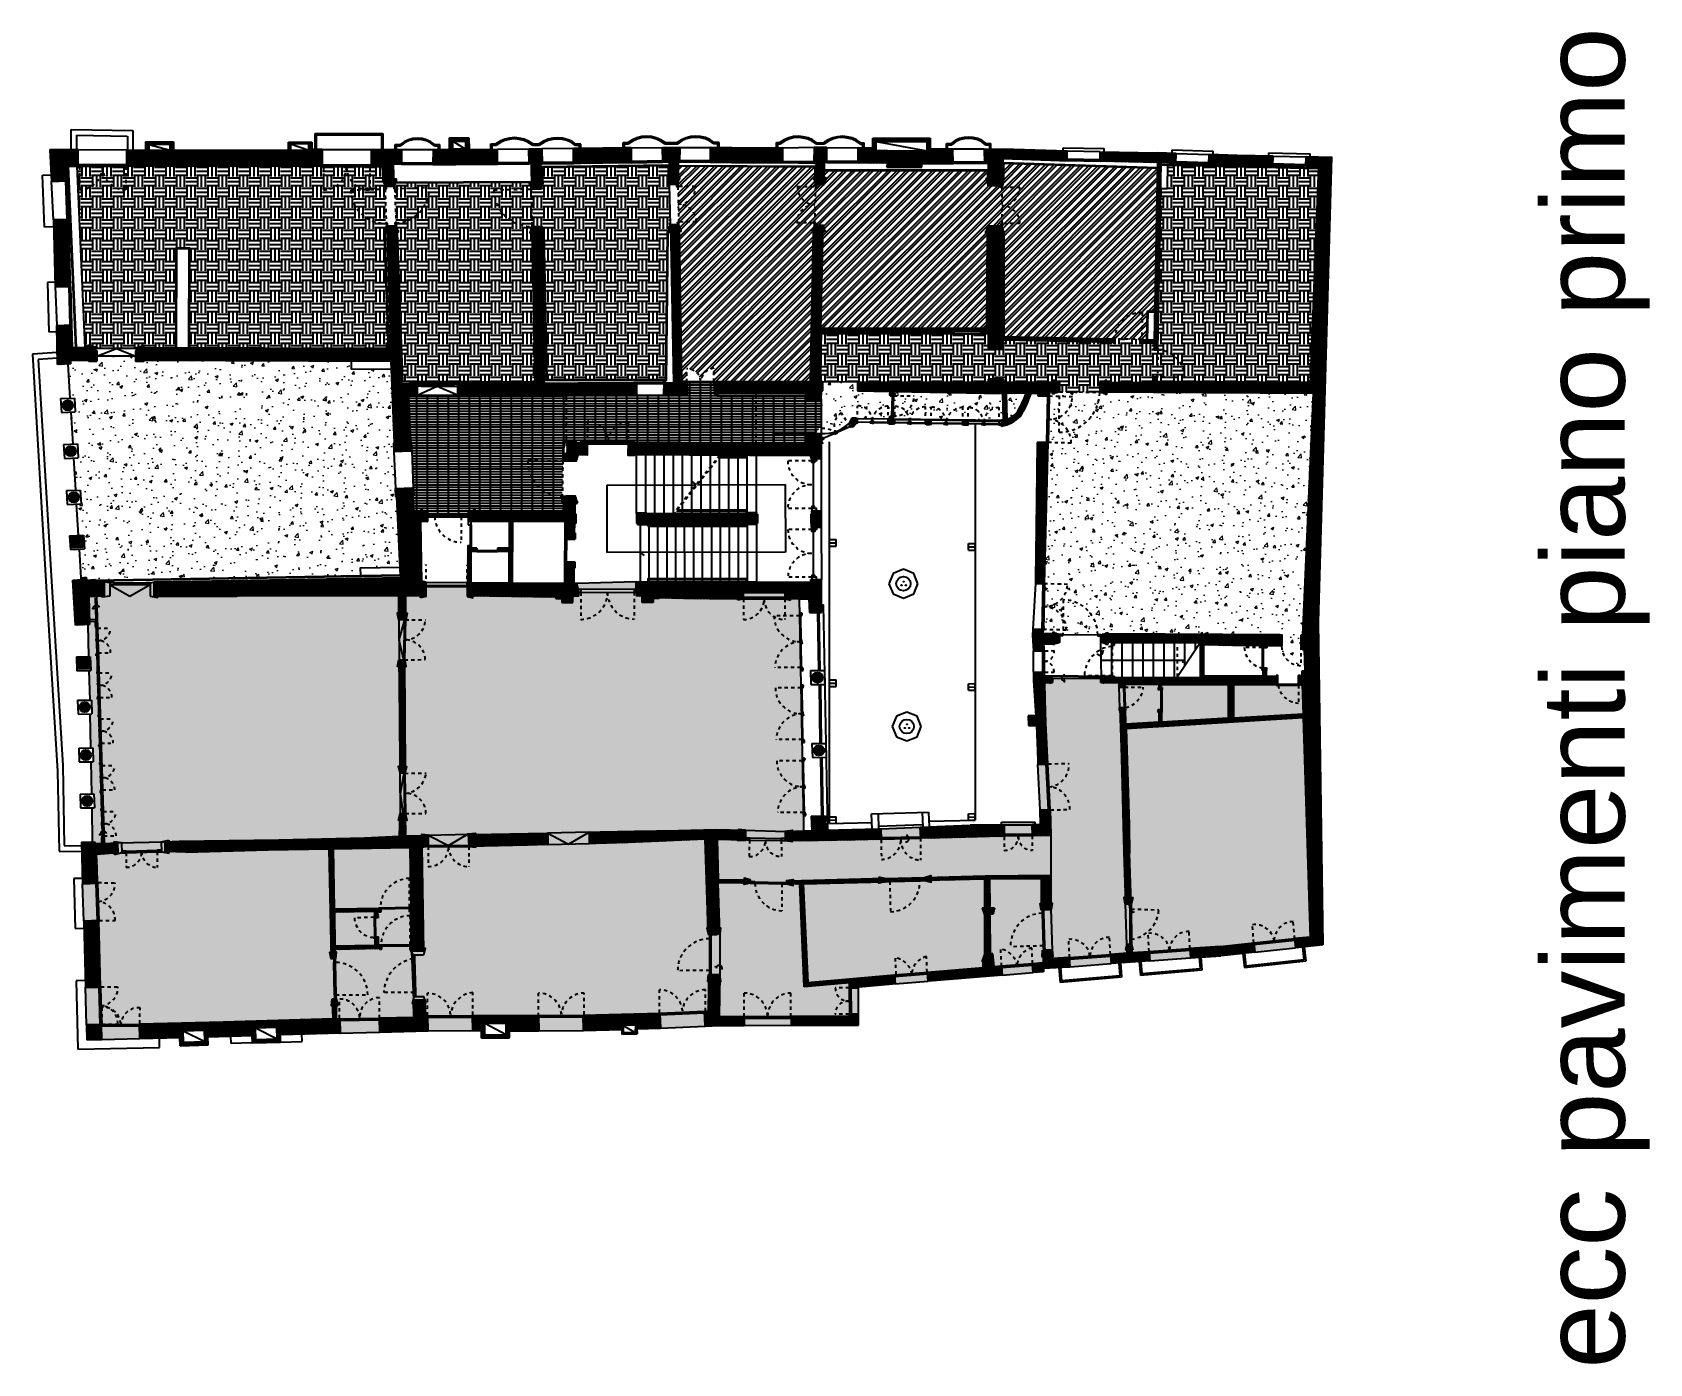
# Model space of a CAD drawing. Header units: millimetres. Extents: x -69 to 235, y 2 to 992.
# Drawn here: x 87.43 to 136.34, y 391.08 to 431.36 of the extents above; entities that cross this region are included whole.
import ezdxf

# ---------------------------------------------------------------- set-up
doc = ezdxf.new("R2010")
doc.units = ezdxf.units.MM
doc.header["$LTSCALE"] = 0.01
doc.linetypes.add('HIDDEN2', pattern=[4.7625, 3.175, -1.5875])
for name, color, linetype in [('ob_A_CONTROPARETI', 10, 'Continuous'), ('ob_A_linea_proiezione', 251, 'HIDDEN2'), ('ob_A_linea_v2', 251, 'Continuous'), ('ob_A_muro', 1, 'Continuous'), ('ob_A_muro_r', 252, 'Continuous'), ('ob_A_pav legno', 252, 'Continuous'), ('ob_A_pav linoleum', 252, 'Continuous'), ('ob_A_pav moquette', 252, 'Continuous'), ('ob_A_serramento_vetro', 253, 'Continuous'), ('ob_A_simboli', 252, 'Continuous'), ('ob_A_Str_metallica', 5, 'Continuous'), ('ob_grafica rossa', 12, 'Continuous'), ('ob_Q 1_200', 250, 'Continuous'), ('ob_retino chiaro', 254, 'Continuous'), ('ob_serramento_s', 3, 'Continuous')]:
    doc.layers.add(name, color=color, linetype=linetype)
doc.layers.add('ob_A_pav terrazzo', color=252, linetype='Continuous', lineweight=13)
doc.styles.add('Testo L', font='arial.ttf', dxfattribs={"height": 2.5})
pattern_1 = [(45, (0, -80), (-0.0224506403, 0.0224506403), [])]

msp = doc.modelspace()

# ---------------------------------------------------------------- texts
at = {"layer": 'ob_grafica rossa', "insert": (133.0856, 390.9355), "char_height": 2.5, "attachment_point": 1, "rotation": 90, "style": 'Testo L'}
msp.add_mtext_dynamic_manual_height_columns('ecc pavimenti piano primo ', width=62.752842, gutter_width=12.5, heights=[0], dxfattribs=at)

# ---------------------------------------------------------------- blocks, each defined once
blk = doc.blocks.new('A$C3E592DB1')
at = {"layer": 'ob_serramento_s'}
blk.add_lwpolyline([(0.059, -0.051), (-0.001, -0.05), (-0.003, -0.21), (-0.053, -0.209), (-0.05, 0.001), (0.06, -0.001)], dxfattribs=at)
blk.add_lwpolyline([(0.41, -0.217), (0.411, -0.167), (0.381, -0.167), (0.382, -0.107), (0.367, -0.106), (0.368, -0.056), (0.353, -0.056), (0.353, -0.006), (0.06, -0.001), (0.06, -0.001), (0.059, -0.051), (0.044, -0.051), (0.043, -0.101), (0.028, -0.101), (0.027, -0.16), (-0.003, -0.16), (-0.003, -0.21), (0.066, -0.211), (0.07, -0.011), (0.343, -0.016), (0.34, -0.216)], close=True, dxfattribs=at)
blk = doc.blocks.new('A$C79A179BD')
at = {"layer": 'ob_serramento_s'}
blk.add_lwpolyline([(0.059, -0.051), (-0.001, -0.05), (-0.003, -0.21), (-0.053, -0.209), (-0.05, 0.001), (0.06, -0.001)], dxfattribs=at)
blk.add_lwpolyline([(0.41, -0.217), (0.411, -0.167), (0.381, -0.167), (0.382, -0.107), (0.367, -0.106), (0.368, -0.056), (0.353, -0.056), (0.353, -0.006), (0.06, -0.001), (0.06, -0.001), (0.059, -0.051), (0.044, -0.051), (0.043, -0.101), (0.028, -0.101), (0.027, -0.16), (-0.003, -0.16), (-0.003, -0.21), (0.066, -0.211), (0.07, -0.011), (0.343, -0.016), (0.34, -0.216)], close=True, dxfattribs=at)

# ---------------------------------------------------------------- hatches: boundary and pattern name
at = {"layer": 'ob_A_muro_r'}
h = msp.add_hatch(dxfattribs=at)
h.set_pattern_fill('ANSI31', color=256, scale=0.01)
h.set_pattern_definition(pattern_1)
h.paths.add_polyline_path([(88.8127, 427.8026), (87.9602, 427.801), (88.0112, 426.8472), (88.4834, 426.8619), (88.4696, 427.3039), (88.8137, 427.3037)])
h.paths.add_polyline_path([(96.1927, 427.815), (95.8796, 427.8152), (95.8796, 428.0375), (95.173, 428.0375), (95.173, 427.7913), (91.6963, 427.7913), (91.6963, 428.0424), (90.8543, 428.0424), (90.8543, 427.7913), (90.2927, 427.7917), (90.2937, 427.3026), (96.1937, 427.2981)])
h.paths.add_polyline_path([(91.597, 427.7955), (90.9587, 427.7955), (90.9587, 427.9673), (91.597, 427.9673)], flags=16)
h.paths.add_polyline_path([(95.2369, 427.7868), (95.2369, 427.9838), (95.7962, 427.9838), (95.7962, 427.7868)], flags=16)
h.paths.add_polyline_path([(88.5198, 425.6948), (88.0734, 425.6837), (88.1226, 423.6617), (88.5829, 423.6691)])
h.paths.add_polyline_path([(88.6193, 422.503), (88.1697, 422.4919), (88.1925, 421.3034), (88.5945, 421.3261), (88.5849, 421.4781), (89.3394, 421.4756), (89.3406, 421.8191), (88.6405, 421.8214)])
h.paths.add_polyline_path([(98.5983, 427.8138), (97.6727, 427.8152), (97.6738, 427.297), (98.0838, 427.2965), (98.1045, 426.7032), (98.3777, 426.7127), (98.3549, 427.3678), (98.5917, 427.3663)])
h = msp.add_hatch(dxfattribs=at)
h.set_pattern_fill('ANSI31', color=256, scale=0.01)
h.set_pattern_definition(pattern_1)
h.paths.add_polyline_path([(101.4929, 427.8167), (100.6381, 427.8142), (100.6359, 428.1609), (100.0466, 428.1611), (100.0481, 427.8122), (99.5483, 427.8138), (99.5467, 427.3597), (100.2378, 427.3548), (101.4967, 427.3656)])
h.paths.add_polyline_path([(100.5337, 427.8164), (100.1486, 427.8164), (100.1486, 428.066), (100.5337, 428.066)], flags=16)
h.paths.add_polyline_path([(102.8434, 427.8317), (102.4427, 427.8322), (102.4517, 427.3817), (102.5144, 427.3824), (102.5282, 426.6213), (102.8068, 426.6263), (102.7932, 427.3802), (102.8472, 427.379)])
h.paths.add_polyline_path([(105.5395, 427.8602), (105.3396, 427.8568), (104.0163, 427.8395), (103.7933, 427.8398), (103.7972, 427.3876), (104.0163, 427.3886), (105.3396, 427.4059), (105.5433, 427.4095)])
h.paths.add_polyline_path([(107.0073, 427.8754), (106.4893, 427.8758), (106.4983, 427.4245), (106.6886, 427.4303), (106.7019, 426.7671), (106.9419, 426.7719), (106.9379, 426.9718), (106.9639, 426.9723), (106.9565, 427.4421), (107.0052, 427.4413)])
h.paths.add_polyline_path([(110.1228, 427.8631), (109.2368, 427.856), (107.9339, 427.8667), (107.9318, 427.4262), (109.235, 427.4051), (110.1226, 427.4131)])
h.paths.add_polyline_path([(111.4587, 427.8729), (111.0728, 427.8781), (111.0646, 427.4001), (111.1348, 427.3978), (111.1214, 426.7609), (111.3614, 426.7559), (111.3754, 427.4238), (111.4526, 427.4195)])
h.paths.add_polyline_path([(115.2682, 427.8343), (114.577, 427.8392), (114.577, 428.1541), (112.8452, 428.1541), (112.8452, 427.8541), (112.4028, 427.8601), (112.3999, 427.4056), (113.2815, 427.3973), (113.2763, 427.2799), (114.3271, 427.2729), (114.3271, 427.3807), (115.2742, 427.3907)])
h.paths.add_polyline_path([(112.9452, 427.7791), (112.9452, 428.0541), (114.477, 428.0541), (114.477, 427.7661), (113.2875, 427.7744)], flags=16)
h.paths.add_polyline_path([(118.7274, 427.7582), (116.796, 427.8237), (116.2128, 427.8277), (116.2215, 427.4007), (116.3383, 427.402), (116.3383, 426.7343), (116.7895, 426.7343), (116.7894, 427.5384), (118.499, 427.4762), (118.7236, 427.476)])
h.paths.add_polyline_path([(122.0256, 427.6945), (121.4432, 427.7141), (119.7224, 427.7418), (119.7206, 427.4566), (121.4606, 427.4171), (121.3585, 422.048), (120.9888, 422.0559), (120.9867, 421.9559), (121.3566, 421.9481), (121.353, 421.7562), (121.4529, 421.7543), (121.5605, 427.4138), (122.0158, 427.4007)])
h.paths.add_polyline_path([(116.7896, 425.2943), (116.7396, 425.2943), (116.7396, 425.4943), (116.3383, 425.4943), (116.3383, 422.3314), (116.1237, 422.3319), (116.1245, 422.2362), (116.3351, 422.2362), (116.3351, 421.7675), (116.7897, 421.7675), (116.7897, 422.0451), (120.1569, 421.9736), (120.159, 422.0735), (116.7896, 422.1452)])
h.paths.add_polyline_path([(107.1999, 420.7729), (107.0617, 420.7729), (106.9897, 425.3325), (106.9706, 425.3321), (106.9666, 425.5321), (106.7267, 425.5273), (106.8221, 420.7557), (106.5482, 420.7576), (106.5475, 420.4051), (107.213, 420.4116)])
h.paths.add_polyline_path([(105.6794, 420.7552), (103.9401, 420.7562), (102.9128, 420.7449), (102.8275, 425.4765), (102.5489, 425.4715), (102.634, 420.7469), (101.2463, 420.7469), (100.8272, 420.7455), (100.3098, 420.7414), (100.3122, 420.4127), (100.4397, 420.3924), (102.5172, 420.4072), (104.0277, 420.4024), (105.5505, 420.4147), (105.6788, 420.4137)])
h.paths.add_polyline_path([(99.0399, 420.7314), (98.5862, 420.7258), (98.4199, 425.5034), (98.1466, 425.4939), (98.2756, 421.7896), (90.5956, 421.815), (90.5944, 421.4714), (98.291, 421.446), (98.4112, 418.7148), (98.8518, 418.7348), (98.7793, 420.3805), (98.8663, 420.3812), (99.0422, 420.4036)])
h = msp.add_hatch(dxfattribs=at)
h.set_pattern_fill('ANSI31', color=256, scale=0.01)
h.set_pattern_definition(pattern_1)
h.paths.add_polyline_path([(124.9538, 427.6092), (123.8643, 427.6332), (123.0214, 427.6614), (123.0118, 427.3722), (123.8568, 427.348), (124.9442, 427.3245)])
h.paths.add_polyline_path([(126.7168, 427.5877), (126.3221, 427.5789), (125.9499, 427.5872), (125.9404, 427.302), (126.3403, 427.2931), (126.0825, 420.7185), (121.4338, 420.7469), (121.437, 420.9144), (121.337, 420.9163), (121.3338, 420.7483), (119.7223, 420.7574), (119.7207, 420.4824), (126.1703, 420.443), (125.8535, 413.1298), (125.8516, 412.6808), (125.8889, 412.6818), (125.915, 412.0318), (125.8197, 412.0296), (125.8245, 411.8768), (125.7786, 411.8769), (125.7403, 411.8769), (125.7403, 411.7574), (125.7403, 411.6277), (125.7786, 411.6277), (125.8357, 411.6277), (125.8587, 410.7354), (123.7543, 410.614), (123.7543, 411.6277), (125.081, 411.6277), (125.081, 411.8768), (125.0442, 411.8768), (124.7442, 411.8768), (124.7442, 412.0492), (124.7442, 412.1047), (124.6442, 412.1047), (124.6442, 412.0492), (124.6442, 411.8768), (122.8442, 411.8768), (122.8442, 412.8268), (123.7233, 412.8055), (124.6442, 412.801), (124.6442, 412.7637), (124.7442, 412.7637), (124.7442, 412.801), (125.1621, 412.7994), (125.1635, 413.1328), (119.9536, 413.1555), (119.9534, 413.1205), (119.7534, 413.1214), (119.7524, 412.9114), (119.9524, 412.9105), (120.0925, 412.9099), (120.0925, 412.8155), (120.1606, 412.8155), (120.1606, 412.893), (122.7442, 412.893), (122.7442, 411.8274), (120.1606, 411.8344), (120.1606, 411.884), (120.0925, 411.884), (120.0925, 411.8101), (119.7653, 411.8101), (119.7653, 411.6847), (120.2901, 411.6755), (120.3002, 411.5621), (120.4578, 411.5699), (120.4571, 411.6363), (121.4993, 411.6277), (121.4993, 411.5527), (121.4993, 411.4972), (121.5798, 411.4972), (121.5798, 411.6277), (123.5943, 411.6277), (123.5943, 410.6048), (121.5798, 410.4886), (121.5798, 410.7827), (121.5798, 410.8382), (121.4993, 410.8382), (121.4993, 410.4842), (120.5021, 410.43), (120.4881, 410.9132), (120.3175, 410.9077), (120.3671, 409.4234), (120.4341, 406.5777), (120.4848, 405.0079), (120.6567, 405.0075), (120.6143, 406.5212), (120.5953, 407.3761), (120.5075, 410.2996), (125.8631, 410.6272), (126.0702, 403.9897), (125.6025, 403.9405), (125.6307, 403.6617), (126.4555, 403.7487), (126.3186, 413.5111)])
h = msp.add_hatch(dxfattribs=at)
h.set_pattern_fill('ANSI32', color=256, scale=0.02)
h.paths.add_polyline_path([(106.9642, 426.1522), (106.9749, 425.6173), (107.5098, 425.628, 0.4142136)], flags=17)
h.paths.add_polyline_path([(107.4884, 426.6978), (106.9536, 426.6871), (106.9642, 426.1522, 0.4142136)], flags=17)
h.paths.add_polyline_path([(110.565, 426.6975), (111.1099, 426.6861), (111.1112, 426.7511), (111.1123, 426.8011), (111.0973, 426.8014), (111.0983, 426.8514), (111.0833, 426.8517), (111.0846, 426.9117), (111.0546, 426.9123), (111.0557, 426.9623), (111.0906, 426.9616), (111.0976, 427.2914), (106.9585, 427.3121), (106.9639, 426.9723), (107.0078, 426.9732), (107.0088, 426.9232), (106.9788, 426.9226), (106.98, 426.8626), (106.9651, 426.8623), (106.966, 426.8124), (106.9511, 426.8121), (106.9521, 426.7621), (106.9536, 426.6871), (107.4884, 426.6978, -0.4142136), (106.9642, 426.1522, -0.4142136), (107.5098, 425.628), (106.9749, 425.6173), (106.9764, 425.5423), (106.9774, 425.4923), (106.9924, 425.4926), (106.9934, 425.4426), (107.0084, 425.4429), (107.0096, 425.3829), (107.0396, 425.3835), (107.0406, 425.3335), (106.9897, 425.3325), (107.0613, 420.7929), (107.1999, 420.7929), (107.225, 420.7929), (107.225, 421.1779, -0.4001529), (107.6438, 420.7929), (107.644, 420.7929, -0.3596503), (108.0418, 421.1943), (108.0418, 420.7929), (108.0675, 420.7929), (110.9613, 420.7929), (111.0563, 425.3219), (111.0213, 425.3227), (111.0223, 425.3727), (111.0523, 425.372), (111.0536, 425.432), (111.0696, 425.4817), (111.0846, 425.4814), (111.0857, 425.5314), (111.087, 425.5964), (110.5422, 425.6078, -0.4142136), (111.0985, 426.1412, -0.4142136)])
h.paths.add_polyline_path([(111.1099, 426.6861), (110.565, 426.6975, 0.4142136), (111.0985, 426.1412)], flags=17)
h.paths.add_polyline_path([(111.0985, 426.1412, 0.4142136), (110.5422, 425.6078), (111.087, 425.5964)], flags=17)
h.paths.add_polyline_path([(116.7496, 426.6593), (116.7196, 426.6593), (116.7196, 426.7243), (116.3283, 426.7243), (116.3283, 426.7743), (116.3133, 426.7743), (116.3133, 426.8243), (116.2983, 426.8243), (116.2983, 426.8843), (116.2683, 426.8843), (116.2683, 426.9343), (116.3177, 426.9343), (116.3192, 427.1795), (111.3702, 427.1758), (111.3656, 426.9558), (111.4356, 426.9543), (111.4345, 426.9044), (111.4045, 426.905), (111.4033, 426.845), (111.3883, 426.8453), (111.3872, 426.7953), (111.3722, 426.7956), (111.3712, 426.7457), (111.1412, 426.7505), (111.1399, 426.6855), (111.1099, 426.6861), (111.0985, 426.1412), (111.087, 425.5964), (111.117, 425.5957), (111.1157, 425.5307), (111.3456, 425.5259), (111.3446, 425.4759), (111.3596, 425.4756), (111.3585, 425.4256), (111.3735, 425.4253), (111.3723, 425.3653), (111.4023, 425.3647), (111.4012, 425.3147), (111.3312, 425.3162), (111.2702, 422.4041), (116.2902, 422.4095), (116.3077, 425.2943), (116.2683, 425.2943), (116.2683, 425.3443), (116.2983, 425.3443), (116.2983, 425.4043), (116.3133, 425.4543), (116.3283, 425.4543), (116.3283, 425.5043), (116.7196, 425.5043), (116.7196, 425.5693), (116.7496, 425.5693)])
h = msp.add_hatch(dxfattribs=at)
h.set_pattern_fill('ANSI32', color=256, scale=0.02)
h.paths.add_polyline_path([(120.9962, 422.8759, 0.4142136), (120.1692, 422.0833), (120.979, 422.0661)], flags=17)
h.paths.add_polyline_path([(121.4573, 427.2473), (116.8096, 427.3935), (116.8096, 426.9343), (116.8096, 426.8843), (116.7895, 426.7343), (116.7496, 426.7343), (116.7496, 426.6593), (117.2946, 426.6593, -0.4142136), (116.7496, 426.1143, -0.4142136), (117.2946, 425.5693), (116.7496, 425.5693), (116.7496, 425.5043), (116.7496, 425.4543), (116.7646, 425.4543), (116.7646, 425.4043), (116.7796, 425.4043), (116.7796, 425.3443), (116.8096, 425.3443), (116.8096, 425.2943), (116.8096, 422.1447), (120.119, 422.0744), (120.1192, 422.0844), (120.1692, 422.0833, -0.4142136), (120.9962, 422.8759), (120.979, 422.0661), (121.029, 422.0651), (121.1288, 422.0599), (121.1449, 422.9059), (121.3749, 422.9081)])
h.paths.add_polyline_path([(117.2946, 426.6593), (116.7496, 426.6593), (116.7496, 426.1143, 0.4142136)], flags=17)
h.paths.add_polyline_path([(116.7496, 426.1143), (116.7496, 425.5693), (117.2946, 425.5693, 0.4142136)], flags=17)
h = msp.add_hatch(dxfattribs=at)
h.set_pattern_fill('ANSI31', color=256, scale=0.01)
h.set_pattern_definition(pattern_1)
h.paths.add_polyline_path([(111.2944, 420.5131), (111.3405, 420.5131), (111.3382, 420.7879), (111.2684, 420.7874), (111.2894, 421.8459), (111.2947, 422.2362), (115.2775, 422.2372), (115.2781, 422.3343), (113.9506, 422.3382), (111.8382, 422.3411), (111.2689, 422.3411), (111.3354, 425.5161), (111.0955, 425.5212), (110.9959, 420.7729), (109.4566, 420.7789), (109.0128, 420.7777), (108.0675, 420.7729), (108.0817, 420.4362), (109.3212, 420.4487), (110.0582, 420.4524), (110.8146, 420.4552), (110.8146, 420.2643), (111.2846, 420.2589)])
h.paths.add_polyline_path([(118.4824, 420.7649), (116.7966, 420.7752), (116.7966, 420.8662), (116.3351, 420.8682), (116.3351, 420.7585), (112.382, 420.7759), (112.382, 420.5121), (113.3743, 420.4935), (113.3743, 420.3859), (113.4789, 420.3857), (113.4808, 420.4908), (116.7719, 420.4293), (116.79, 419.5949), (116.7436, 419.5948), (116.7427, 419.4469, 0.1592731), (117.3011, 419.7362, 0.0730198), (117.634, 420.4415), (117.8481, 420.4431), (117.8485, 420.351), (118.1819, 420.3468), (118.1861, 420.4918), (118.4824, 420.4899)])
h.paths.add_polyline_path([(116.8787, 420.4308), (117.4805, 420.4404, -0.068036), (117.1847, 419.8278, -0.100119), (116.8969, 419.6411)], flags=16)
h = msp.add_hatch(dxfattribs=at)
h.set_pattern_fill('ANSI31', color=256, scale=0.01)
h.set_pattern_definition(pattern_1)
h.paths.add_polyline_path([(88.5281, 417.2895, 1), (88.8374, 417.2895, 1)])
h.paths.add_polyline_path([(88.7476, 418.685, 1), (88.4382, 418.685, 1)])
h.paths.add_polyline_path([(88.3492, 420.0709, 1), (88.6585, 420.0709, 1)])
h = msp.add_hatch(dxfattribs=at)
h.set_pattern_fill('ANSI31', color=256, scale=0.01)
h.set_pattern_definition(pattern_1)
h.paths.add_polyline_path([(118.1471, 418.9467), (117.8216, 418.9513), (117.7936, 417.1317), (117.769, 414.8153), (117.7628, 414.687), (118.0411, 414.6743)])
h.paths.add_polyline_path([(115.6863, 419.6066), (115.6165, 419.6078), (115.6152, 419.5203), (115.6854, 419.5203)])
h.paths.add_polyline_path([(114.5573, 419.621), (114.4916, 419.6218), (114.4911, 419.5344), (114.5578, 419.5344)])
h.paths.add_polyline_path([(113.4595, 419.727), (113.3608, 419.727), (113.3588, 419.5706), (113.3585, 419.5543), (113.4596, 419.555), (113.4604, 419.5715)])
h.paths.add_polyline_path([(112.3509, 419.6932), (112.2263, 419.6988), (112.149, 419.5551), (112.1772, 419.5169), (112.277, 419.4511), (112.3393, 419.5251), (112.3509, 419.5916)])
h = msp.add_hatch(dxfattribs=at)
h.set_pattern_fill('ANSI31', color=256, scale=0.01)
h.set_pattern_definition(pattern_1)
h.paths.add_polyline_path([(111.2846, 419.2189), (110.8146, 419.2189), (110.8146, 418.9038), (105.4648, 418.9356), (105.4619, 418.5824), (110.9501, 418.55), (110.9501, 418.5229), (110.97, 418.5229), (110.97, 418.4645), (111.2859, 418.4645)])
h.paths.add_polyline_path([(104.1933, 418.9429), (103.6023, 418.9471), (103.5934, 418.3969), (103.8668, 418.3921), (103.8703, 418.5921), (104.192, 418.5897)])
h.paths.add_polyline_path([(103.8631, 416.7863), (103.8408, 416.7863), (103.8493, 417.3122), (103.5759, 417.317), (103.568, 416.8271), (101.2534, 416.8323), (100.6187, 416.8317), (100.6182, 416.5583), (101.8483, 416.5564), (101.8458, 415.7522), (101.4958, 415.7522), (101.4958, 415.6522), (101.8455, 415.6522), (101.8425, 414.6901), (100.6925, 414.6946), (100.6955, 415.6522), (100.8758, 415.6522), (100.8758, 415.7522), (100.6958, 415.7522), (100.6965, 415.8343), (100.5965, 415.8343), (100.5921, 414.3077), (103.2436, 414.2681), (103.2622, 414.2271), (103.4415, 414.2277), (103.4419, 414.1111), (103.7745, 414.1111), (103.7745, 414.2596), (103.7745, 414.2962), (103.9545, 414.2967), (103.9509, 414.4962), (103.893, 414.6853), (103.8138, 414.6853), (103.816, 415.1435), (103.8315, 415.1435), (103.8315, 415.3369), (103.5216, 415.3382), (103.5216, 414.6836), (101.9425, 414.6897), (101.9483, 416.5562), (103.5385, 416.5537), (103.5311, 416.0216), (103.8459, 416.0223), (103.8459, 416.2141), (103.8313, 416.2142), (103.8368, 416.5015), (103.8631, 416.5015)])
h.paths.add_polyline_path([(109.358, 416.7811), (109.3301, 416.7811), (109.3302, 416.8165), (109.0511, 416.8171), (109.0511, 416.7982), (106.0156, 416.7997), (106.0156, 416.8178), (105.7328, 416.8171), (105.7328, 416.7992), (105.7328, 416.7859), (105.7049, 416.7859), (105.7049, 416.5004), (105.7328, 416.5004), (105.7328, 416.4871), (105.7328, 416.4692), (106.0156, 416.4685), (106.0156, 416.4866), (109.0442, 416.4876), (109.0442, 416.4679), (109.3301, 416.4685), (109.3301, 416.5022), (109.358, 416.5022)])
h.paths.add_polyline_path([(111.2892, 416.8816), (110.9978, 416.8816), (110.9979, 416.7811), (110.97, 416.7811), (110.97, 416.5022), (110.9979, 416.5022), (110.9979, 416.3867), (111.2902, 416.3867)])
h.paths.add_polyline_path([(111.2934, 414.8065), (110.97, 414.8065), (110.97, 414.7454), (110.9501, 414.7453), (110.9501, 414.7332), (109.3301, 414.7268), (109.3301, 414.7413), (105.6928, 414.7323), (105.6919, 414.517), (105.6965, 414.3022), (105.8721, 414.3058), (105.8721, 414.2598), (105.8721, 414.1111), (106.2047, 414.1111), (106.205, 414.2277), (106.3844, 414.2271), (106.3943, 414.249), (107.1368, 414.2263), (107.9058, 414.2215), (108.7641, 414.2204), (108.7641, 414.1783), (108.9338, 414.2202), (108.9338, 414.4104), (110.1891, 414.4104), (110.1891, 414.2187), (110.3588, 414.1783), (110.3588, 414.2184), (110.6318, 414.2181), (110.9143, 414.2241), (110.9283, 413.8043), (111.2955, 413.8095)])
h.paths.add_polyline_path([(99.1768, 416.5606), (99.3782, 416.5603), (99.3787, 416.8337), (98.9354, 416.8344), (98.9046, 417.5348), (98.464, 417.5159), (98.5811, 414.8545), (95.1871, 414.7916), (91.107, 414.7229), (91.1089, 414.3027), (93.6285, 414.3044), (94.9802, 414.3102), (97.3486, 414.3132), (98.5098, 414.3145), (98.5172, 413.6108), (98.7182, 413.6118), (98.7182, 414.3102), (99.3165, 414.3088), (99.3201, 414.72), (99.2118, 414.72)])
h.paths.add_polyline_path([(98.6845, 412.3493), (98.5199, 412.3467), (98.5376, 411.6705), (98.5513, 409.3224), (98.5449, 408.9887), (98.7067, 408.9884)])
edge = h.paths.add_edge_path()
edge.add_arc((111.1731, 411.8368), 0.1547, 0, 360)
edge = h.paths.add_edge_path()
edge.add_arc((111.2194, 409.6305), 0.1547, 0, 360)
h = msp.add_hatch(dxfattribs=at)
h.set_pattern_fill('ANSI31', color=256, scale=0.01)
h.set_pattern_definition(pattern_1)
h.paths.add_polyline_path([(96.7298, 401.5157), (96.6199, 401.5138), (96.6199, 402.0927), (96.5117, 402.0928), (96.5241, 401.5138), (93.198, 401.4156), (90.6729, 401.3561), (90.6832, 400.9207), (91.8933, 400.9525), (91.9004, 400.7026), (92.7501, 400.7269), (92.743, 400.9749), (94.0827, 401.0102), (94.0891, 400.7881), (94.9387, 400.8123), (94.9325, 401.0326), (96.7415, 401.0802)])
h.paths.add_polyline_path([(94.1762, 401.2407), (94.826, 401.2593), (94.8359, 400.9094), (94.1862, 400.8909)], flags=16)
h.paths.add_polyline_path([(92.6473, 400.824), (91.9975, 400.8054), (91.9876, 401.1553), (92.6373, 401.1738)], flags=16)
h.paths.add_polyline_path([(89.5236, 401.3415), (89.0645, 401.335), (89.0773, 400.8789), (89.5343, 400.8905)])
h.paths.add_polyline_path([(89.44, 404.4859), (88.9853, 404.4688), (89.0431, 402.4707), (89.4879, 402.4684)])
h.paths.add_polyline_path([(90.008, 406.8373), (89.5766, 406.8231), (89.3161, 406.8231), (89.3164, 406.8725), (88.915, 406.8615), (88.9478, 405.6032), (89.4032, 405.6193), (89.3914, 406.0728), (89.3722, 406.4834), (90.019, 406.5351)])
h.paths.add_polyline_path([(89.2434, 408.1025, 1), (88.9341, 408.1025, 1)])
h.paths.add_polyline_path([(89.2067, 409.4959, 1), (88.8974, 409.4959, 1)])
h.paths.add_polyline_path([(88.8579, 410.9412, 1), (89.1673, 410.9412, 1)])
h.paths.add_polyline_path([(89.1548, 412.4139), (88.7946, 412.4067), (88.7997, 412.0933), (89.162, 412.0986)])
h.paths.add_polyline_path([(89.6069, 414.7169), (89.3302, 414.7175), (89.3254, 414.8011), (89.0678, 414.7887), (89.0565, 414.8718), (88.9065, 414.8552), (88.9062, 414.8054), (88.6559, 414.7797), (88.736, 413.426), (89.1687, 413.442), (89.1481, 414.2997), (89.3597, 414.3016), (89.6078, 414.3019)])
h.paths.add_polyline_path([(88.9517, 416.0929), (88.5921, 416.0716), (88.6093, 415.7588), (88.9712, 415.7782)])
h = msp.add_hatch(dxfattribs=at)
h.set_pattern_fill('ANSI31', color=256, scale=0.01)
h.set_pattern_definition(pattern_1)
h.paths.add_polyline_path([(118.0067, 413.2903), (117.6906, 413.3054), (117.6809, 413.1175), (117.6847, 412.9477), (117.7061, 412.6446), (118.0304, 412.6446), (118.0234, 412.9189), (118.4924, 412.9169), (118.4924, 413.1269), (118.2934, 413.1277), (118.2936, 413.1627), (118.0036, 413.164)])
h = msp.add_hatch(dxfattribs=at)
h.set_pattern_fill('ANSI31', color=256, scale=0.01)
h.set_pattern_definition(pattern_1)
h.paths.add_polyline_path([(118.0559, 411.1788), (118.0525, 411.6872), (118.255, 411.6845), (118.255, 411.8101), (118.0358, 411.8101), (118.0312, 412.0052), (117.7092, 412.0052), (117.7104, 411.7483), (117.7776, 410.6817), (117.5504, 410.6817), (117.5532, 410.3914), (117.7998, 410.3914), (117.8351, 409.3639), (117.8411, 409.212), (118.1389, 409.2181), (118.0761, 410.4559)])
h.paths.add_polyline_path([(118.2085, 407.8427), (117.9064, 407.8383), (117.9189, 407.3832), (117.6675, 407.3826), (117.673, 407.0504), (118.2325, 407.0598)])
h.paths.add_polyline_path([(116.7409, 403.113), (116.5186, 403.0949), (116.474, 403.4847), (116.4091, 403.4847), (116.3988, 404.6811), (116.474, 404.6811), (116.5249, 404.8759), (116.3976, 404.877), (116.3904, 405.7447), (117.9394, 405.7561), (117.9393, 404.8263), (118.2318, 404.8379), (118.2318, 405.8579), (116.2455, 405.8425), (114.427, 405.7924), (114.4314, 405.6949), (116.2202, 405.7427), (116.2217, 404.8587), (116.1503, 404.8597), (116.223, 404.6565), (116.223, 403.4421), (116.1503, 403.2388), (116.1824, 403.2393), (116.1824, 403.0675), (114.5026, 402.9303), (114.5251, 402.6542), (116.7604, 402.8368)])
h.paths.add_polyline_path([(118.7967, 403.3649), (118.2774, 403.3413), (118.2702, 403.5789), (117.9918, 403.5678), (117.9972, 403.2157), (117.678, 403.1874), (117.6973, 402.9133), (118.0119, 402.939), (118.0061, 403.0487), (118.7737, 403.0835), (118.8164, 403.0868)])
h.paths.add_polyline_path([(121.2016, 403.5465), (120.678, 403.5171), (120.6713, 403.7547), (120.5318, 403.7547), (120.5362, 403.4979), (120.0329, 403.4598), (120.0524, 403.1835), (121.2213, 403.2679)])
h.paths.add_polyline_path([(124.3978, 403.5315), (124.3697, 403.8097), (123.3482, 403.7022), (122.4377, 403.6412), (122.4573, 403.3646), (123.3727, 403.4232)])
h.paths.add_polyline_path([(116.8179, 407.3804), (115.7902, 407.3778), (114.2798, 407.3139), (114.3045, 406.9746), (114.875, 406.9881), (116.3902, 407.0289), (116.8237, 407.0362)])
h.paths.add_polyline_path([(113.095, 407.2638), (112.9997, 407.2598), (111.4208, 407.2198), (111.4064, 407.6534), (110.9863, 407.6474), (111.0009, 407.2091), (110.7621, 407.2031), (110.2181, 407.1814), (110.2191, 406.9218), (110.6484, 406.8974), (112.3155, 406.9261), (113.1041, 406.9451)])
h.paths.add_polyline_path([(113.1971, 405.6619), (113.196, 405.7641), (110.6898, 405.6894), (110.2612, 405.6926), (110.259, 405.6011), (110.6413, 405.587), (110.6917, 404.4013), (110.7748, 402.4866), (112.1319, 402.6074), (112.1346, 402.4525), (112.4114, 402.4525), (112.4114, 402.4692), (113.4415, 402.5657), (113.5285, 402.5728), (113.5032, 402.8492), (110.8796, 402.6171), (110.7442, 405.5963)])
h.paths.add_polyline_path([(110.4849, 401.3234), (110.3775, 401.3234), (110.3775, 401.5866), (112.1453, 401.5874), (112.1443, 401.663), (112.4136, 401.663), (112.4145, 401.3242), (110.485, 401.3234, -0.0001115)])
h.paths.add_polyline_path([(108.9548, 401.5866), (108.2019, 401.5866), (108.2187, 402.8323), (107.8839, 402.8325), (107.8903, 402.4489), (107.8776, 401.7539), (107.7568, 401.748), (107.7792, 401.2886), (108.2083, 401.3096), (108.9575, 401.3096)])
h.paths.add_polyline_path([(108.1409, 406.9414), (108.9754, 406.9163), (108.9798, 407.2221), (108.105, 407.2372), (106.9715, 407.2162), (105.6401, 407.1912), (104.6036, 407.1666), (104.2714, 407.16), (104.2739, 406.8158), (104.4702, 406.8205), (105.4363, 406.8458), (107.7807, 406.9481), (107.8471, 404.7991), (107.8675, 404.1149), (108.2207, 404.1149), (108.1747, 405.6319), (108.9318, 405.6224), (109.1205, 405.6185), (109.1226, 405.7189), (108.173, 405.732)])
h.paths.add_polyline_path([(103.0177, 407.135), (102.9918, 407.1345), (101.3023, 407.1045), (100.6348, 407.0906), (100.646, 406.7318), (102.4033, 406.7701), (103.0202, 406.7852)])
h.paths.add_polyline_path([(102.7426, 401.6114), (100.7449, 401.6182), (100.7497, 401.157), (101.0136, 401.1569), (101.014, 400.9347), (101.864, 400.9362), (101.8636, 401.1565), (102.7474, 401.1562)])
h.paths.add_polyline_path([(101.7632, 401.386), (101.7638, 401.036), (101.1138, 401.0349), (101.1132, 401.3849)], flags=16)
h.paths.add_polyline_path([(106.4083, 401.683), (104.0926, 401.6228), (104.0974, 401.1631), (105.261, 401.1964), (105.261, 401.0498), (105.7172, 401.0582), (105.7161, 401.2094), (106.4305, 401.2299)])
h.paths.add_polyline_path([(105.2994, 401.3133), (105.6779, 401.3215), (105.676, 401.1039), (105.3007, 401.099)], flags=16)
h.paths.add_polyline_path([(99.395, 401.6049), (99.3136, 401.6042), (99.3002, 402.0875), (98.9535, 402.0878), (98.9699, 401.5557), (97.9196, 401.5372), (97.9311, 401.1115), (99.3997, 401.1501)])
h.paths.add_polyline_path([(99.2077, 406.7294), (99.3844, 406.7466), (99.3784, 407.0645), (98.7188, 407.0507), (98.7078, 407.7071), (98.5578, 407.7047), (98.5324, 407.0385), (97.4806, 406.9909), (94.8903, 406.9323), (91.8689, 406.8848), (91.4434, 406.8726), (91.4455, 406.5718), (92.0837, 406.5546), (94.5652, 406.6217), (96.4038, 406.6542), (96.4751, 403.3512), (96.5883, 403.3512), (96.5836, 403.6139), (97.9695, 403.6391), (97.9692, 403.7384), (97.8917, 403.737), (97.8867, 403.9682), (97.7876, 403.9679), (97.7917, 403.7352), (96.5819, 403.7139), (96.5638, 404.7387), (97.7754, 404.7601), (97.7808, 404.6008), (97.8794, 404.6029), (97.8736, 404.7619), (97.9497, 404.7632), (97.9494, 404.8632), (96.562, 404.8387), (96.53, 406.6565), (98.8449, 406.6974), (98.8783, 404.764), (98.8991, 403.5631), (99.265, 403.5632)])
at = {"layer": 'ob_A_pav legno'}
h = msp.add_hatch(dxfattribs=at)
h.set_pattern_fill('EARTH', color=256, scale=0.05)
h.paths.add_polyline_path([(97.058, 426.5817), (97.5123, 426.5976, -0.3642333), (96.9337, 427.2875, -0.4139688), (96.2338, 426.5881), (96.2338, 427.2981), (96.1937, 427.2981), (90.2937, 427.3026), (90.2538, 427.3026), (90.2538, 426.592, -0.4144021), (89.5538, 427.2918, -0.4137032), (88.8538, 426.5934), (88.8538, 427.3036), (88.8137, 427.3037), (88.784, 427.3037), (89.0309, 421.8201), (89.1406, 421.8198), (89.1408, 421.8898), (89.1908, 421.8896), (89.1907, 421.8596), (89.2507, 421.8594), (89.2507, 421.8444), (89.3007, 421.8443), (89.3006, 421.8293), (89.3506, 421.8291), (89.3505, 421.7892), (90.5855, 421.7892), (90.5856, 421.825), (90.6356, 421.8248), (90.6356, 421.8398), (90.6856, 421.8397), (90.6857, 421.8547), (90.7457, 421.8545), (90.7458, 421.8845), (90.7958, 421.8843), (90.7956, 421.8143), (91.7756, 421.8111), (91.7856, 424.8411), (92.1856, 424.8397), (92.1756, 421.8098), (98.2055, 421.7898), (98.0836, 425.2916), (98.0819, 425.3415), (98.1118, 425.3426), (98.1097, 425.4026), (98.1247, 425.4031), (98.123, 425.453), (98.138, 425.4536), (98.1362, 425.5035), (98.1336, 425.5785, -0.4142136)])
h.paths.add_polyline_path([(90.2538, 427.3026), (89.5539, 427.3031, 0.4191393), (90.2538, 426.592)], flags=17)
h.paths.add_polyline_path([(89.5537, 427.3031), (88.8538, 427.3036), (88.8538, 426.5934, 0.418437)], flags=17)
h.paths.add_polyline_path([(98.0138, 427.2966), (97.6738, 427.297), (97.6338, 427.297), (97.6338, 426.6018), (98.0974, 426.6179), (98.0948, 426.6929), (98.0931, 426.7429), (98.0781, 426.7423), (98.0764, 426.7923), (98.0614, 426.7918), (98.0593, 426.8517), (98.0293, 426.8507), (98.0276, 426.9007)], flags=17)
h.paths.add_polyline_path([(97.6338, 427.297), (96.9338, 427.2975, 0.3682837), (97.5123, 426.5976), (97.6338, 426.6018)], flags=17)
h.paths.add_polyline_path([(96.9336, 427.2975), (96.2338, 427.2981), (96.2338, 426.5881, 0.418159)], flags=17)
h.paths.add_polyline_path([(98.0974, 426.6179), (97.6338, 426.6018), (97.6338, 426.5869, -0.0436443), (97.5123, 426.5976), (97.058, 426.5817, 0.4142136), (98.1336, 425.5785)], flags=17)
h.paths.add_polyline_path([(99.4301, 426.6643), (98.3907, 426.6281), (98.4269, 425.5887, 0.4142136)], flags=17)
h.paths.add_polyline_path([(101.3885, 426.5907), (102.5183, 426.6111), (102.5174, 426.6611), (102.5024, 426.6608), (102.5015, 426.7108), (102.4865, 426.7105), (102.4855, 426.7705), (102.4555, 426.77), (102.4545, 426.821), (98.4146, 426.8041), (98.3996, 426.8036), (98.4013, 426.7536), (98.3863, 426.7531), (98.3881, 426.7031), (98.3907, 426.6281), (99.4301, 426.6643, -0.4142136), (98.4269, 425.5887), (98.4295, 425.5137), (98.4312, 425.4638), (98.4462, 425.4643), (98.448, 425.4143), (98.463, 425.4149), (98.4651, 425.3549), (98.495, 425.3559), (98.4968, 425.306), (98.4668, 425.3049), (98.6234, 420.807), (102.6333, 420.7822), (102.5525, 425.2715), (102.4825, 425.2702), (102.4816, 425.3202), (102.5116, 425.3208), (102.5105, 425.3807), (102.5246, 425.431), (102.5396, 425.4313), (102.5387, 425.4813, -0.4142136)])
h.paths.add_polyline_path([(102.5183, 426.6111), (101.3885, 426.5907, 0.4142136), (102.5387, 425.4813)], flags=17)
h = msp.add_hatch(dxfattribs=at)
h.set_pattern_fill('EARTH', color=256, scale=0.05)
h.paths.add_polyline_path([(101.3885, 426.5907), (102.5183, 426.6111), (102.5174, 426.6611), (102.5024, 426.6608), (102.5015, 426.7108), (102.4865, 426.7105), (102.4855, 426.7705), (102.4555, 426.77), (102.4546, 426.82), (102.5246, 426.8212), (102.5282, 426.6213), (102.8068, 426.6263), (102.8032, 426.8263), (102.851, 426.8272), (102.8418, 427.2986), (106.6903, 427.35), (106.7019, 426.7671), (106.9419, 426.7719), (106.9379, 426.9718), (107.0078, 426.9732), (107.0088, 426.9232), (106.9788, 426.9226), (106.98, 426.8626), (106.9651, 426.8623), (106.966, 426.8124), (106.9511, 426.8121), (106.9521, 426.7621), (106.6921, 426.7569), (106.7165, 425.5371), (106.9764, 425.5423), (106.9774, 425.4923), (106.9924, 425.4926), (106.9934, 425.4426), (107.0084, 425.4429), (107.0096, 425.3829), (107.0396, 425.3835), (107.0406, 425.3335), (106.9706, 425.3321), (106.9666, 425.5321), (106.7267, 425.5273), (106.7311, 425.3074), (106.66, 425.3059), (106.607, 420.8301), (102.9676, 420.8301), (102.8811, 425.2775), (102.8311, 425.2766), (102.8275, 425.4765), (102.5489, 425.4715), (102.5525, 425.2715), (102.4825, 425.2702), (102.4816, 425.3202), (102.5116, 425.3208), (102.5105, 425.3807), (102.5246, 425.431), (102.5396, 425.4313), (102.5387, 425.4813, -0.4142136)])
h = msp.add_hatch(dxfattribs=at)
h.set_pattern_fill('EARTH', color=256, scale=0.05)
h.paths.add_polyline_path([(126.3379, 427.2332), (121.7593, 427.3473), (121.7454, 426.6175), (121.5455, 426.6224), (121.4539, 421.8043), (121.4689, 421.804), (121.4678, 421.744, -0.4142136), (122.272, 420.9086), (121.4522, 420.9241), (121.451, 420.8642), (121.436, 420.8644), (121.4349, 420.8049), (126.0848, 420.7765)])
h.paths.add_polyline_path([(121.4678, 421.744), (121.4522, 420.9241), (122.272, 420.9086, 0.4142136)], flags=17)
h = msp.add_hatch(dxfattribs=at)
h.set_pattern_fill('EARTH', color=256, scale=0.05)
h.paths.add_polyline_path([(121.4678, 421.744), (121.3428, 421.7464), (121.3439, 421.8064), (121.3539, 421.8062), (121.3566, 421.9481), (121.0267, 421.9551), (121.0265, 421.9451), (120.9765, 421.9461), (120.979, 422.0661), (120.1692, 422.0833), (120.1667, 421.9634), (120.1167, 421.9644), (120.1169, 421.9744), (116.7897, 422.0451), (116.7897, 421.7675), (116.3351, 421.7675), (116.3351, 422.2362), (116.1245, 422.2362), (115.2775, 422.2372), (111.2947, 422.2362), (111.2894, 421.8459), (111.2684, 420.7874), (111.3382, 420.7879), (112.382, 420.7759), (116.3351, 420.7585), (116.3351, 420.8682), (116.7966, 420.8662), (116.7966, 420.7752), (118.2824, 420.7661), (118.2828, 420.8362), (118.3328, 420.8359), (118.3326, 420.8059), (118.3926, 420.8055), (118.3925, 420.7905), (118.4425, 420.7902), (118.4424, 420.7752), (118.4924, 420.7749), (118.4906, 420.4799), (119.7106, 420.4724), (119.7124, 420.7674), (119.7624, 420.7671), (119.7625, 420.7821), (119.8125, 420.7818), (119.8126, 420.7968), (119.8726, 420.7965), (119.8728, 420.8265), (119.9228, 420.8262), (119.9223, 420.7562), (121.3338, 420.7483), (121.3361, 420.8663), (121.3261, 420.8665), (121.3272, 420.9265), (121.4522, 420.9241)])
at = {"layer": 'ob_A_pav moquette'}
h = msp.add_hatch(dxfattribs=at)
h.set_pattern_fill('GRATE', color=256, scale=0.1)
h.paths.add_polyline_path([(111.2846, 420.2589), (110.8146, 420.2643), (110.8146, 420.36), (109.3212, 420.3592), (109.3212, 418.9328), (109.8446, 418.9297), (109.8446, 419.2189), (110.8146, 419.2189), (111.1612, 419.2189), (111.1058, 419.3092, -0.0920068), (111.2846, 419.3696)])
h.paths.add_polyline_path([(109.3212, 420.3592), (108.1352, 420.3586), (108.1345, 420.4367), (108.1247, 420.4366), (108.125, 420.4241), (108.0568, 420.4227), (108.0567, 420.4351), (108.0424, 420.7729), (107.225, 420.7729), (107.225, 420.7694), (107.2384, 420.3993), (107.1747, 420.3977), (107.1747, 420.3582), (103.5804, 420.3567), (103.5804, 418.9672), (103.8761, 418.965), (103.8757, 418.9452), (104.0133, 418.9442), (104.0134, 418.964), (104.2134, 418.9628), (104.2171, 419.5935, -0.4141293), (104.8442, 418.9594, -0.4141251), (105.4484, 419.5564), (105.4449, 418.9557), (105.6449, 418.9545), (105.6448, 418.9345), (110.8146, 418.9038), (110.8146, 419.2189), (109.8446, 419.2189), (109.8446, 418.9297), (109.3212, 418.9328)])
h.paths.add_polyline_path([(105.4484, 419.5564, 0.4142136), (104.8442, 418.9592), (105.4449, 418.9557)], flags=17)
h.paths.add_polyline_path([(104.2171, 419.5935), (104.2134, 418.9628), (104.8442, 418.9592, 0.4142136)], flags=17)
h = msp.add_hatch(dxfattribs=at)
h.set_pattern_fill('GRATE', color=256, scale=0.1)
h.paths.add_polyline_path([(103.4831, 418.9679), (103.5804, 418.9672), (103.5804, 420.3567), (98.8052, 420.3547), (98.8673, 418.9451), (98.8923, 418.9462), (98.9033, 418.6964), (98.9525, 417.5775), (98.9635, 417.3278), (98.9385, 417.3267), (98.9587, 416.8694), (99.1787, 416.869), (99.1788, 416.904), (99.2288, 416.9039), (99.2287, 416.8739), (99.2887, 416.8738), (99.2887, 416.8588), (99.3387, 416.8588), (99.3387, 416.8438), (99.3887, 416.8437), (99.3885, 416.752), (100.6085, 416.7501), (100.6087, 416.8418), (100.6587, 416.8417), (100.6587, 416.8567), (100.7087, 416.8566), (100.7087, 416.8716), (100.7687, 416.8715), (100.7688, 416.9015), (100.8188, 416.9014), (100.8187, 416.8664), (103.4987, 416.8622), (103.5028, 417.1183), (103.5027, 417.1183), (103.4527, 417.1191), (103.4561, 417.3291, -0.4142136), (102.4134, 418.4061), (103.4732, 418.389), (103.4772, 418.599)])
h.paths.add_polyline_path([(103.4732, 418.389), (102.4134, 418.4061, 0.4142136), (103.4561, 417.3291)], flags=17)
at = {"layer": 'ob_A_pav terrazzo'}
h = msp.add_hatch(dxfattribs=at)
h.set_pattern_fill('AR-CONC', color=256, scale=0.005)
h.paths.add_polyline_path([(98.2778, 421.1711), (97.0773, 421.175), (97.0773, 421.415), (90.7943, 421.4358), (90.7942, 421.4008), (90.7442, 421.4009), (90.7442, 421.4011), (90.554, 421.4024), (90.5544, 421.4717), (90.5547, 421.562), (89.3797, 421.562), (89.3794, 421.4756), (89.3794, 421.4063), (89.1892, 421.4063), (89.1892, 421.4061), (89.1392, 421.4063), (89.1393, 421.4413), (88.5871, 421.4431), (88.5945, 421.3261), (88.5139, 421.3216), (88.5767, 420.2867), (88.7042, 420.2916), (88.7283, 419.8722), (88.6022, 419.8674), (88.6608, 418.901), (88.7919, 418.9069), (88.8186, 418.4876), (88.6863, 418.4817), (88.7456, 417.5053), (88.8822, 417.511), (88.908, 417.0917), (88.7711, 417.086), (88.8285, 416.1405), (88.9771, 416.1484), (89.0075, 415.7295), (88.854, 415.7213), (88.9065, 414.8552), (89.0565, 414.8718), (89.0678, 414.7887), (89.3254, 414.8011), (89.3272, 414.7702), (97.3625, 414.9158), (97.3519, 415.1556), (98.5417, 415.1771), (98.448, 417.3051), (98.423, 417.304), (98.412, 417.5537), (98.3627, 418.6726), (98.3518, 418.9224), (98.3767, 418.9235)])
h = msp.add_hatch(dxfattribs=at)
h.set_pattern_fill('AR-CONC', color=256, scale=0.005)
h.paths.add_polyline_path([(117.4805, 420.4404), (116.8787, 420.4308), (116.8877, 420.0392, -0.0753657), (116.8902, 420.0229, -0.0637589), (116.8884, 420.009), (116.8969, 419.6411, 0.100119), (117.1847, 419.8278, 0.068036)])
h.paths.add_polyline_path([(116.7719, 420.4293), (113.4808, 420.4908), (113.4798, 420.4348), (113.4904, 420.4348), (113.4904, 420.3829), (113.4808, 420.3829), (113.4808, 420.3623), (114.0964, 420.3623, -0.2306975), (113.8601, 419.8774, -0.149083), (113.9533, 419.6451), (113.9654, 419.6449, -0.3356045), (114.44, 420.0295), (114.4388, 419.64), (114.6086, 419.6382), (114.6086, 420.0165, -0.3936575), (115.0504, 419.6336), (115.0713, 419.6334, -0.298904), (115.567, 420.0153), (115.5657, 419.6283), (115.7356, 419.6265), (115.7356, 420.0023, -0.3635178), (116.1921, 419.6217), (116.2079, 419.6216, -0.3585715), (116.6673, 420.0023), (116.666, 419.6168), (116.7895, 419.6155), (116.7809, 420.014, -0.0699838), (116.7806, 420.0294)])
h.paths.add_polyline_path([(115.7356, 420.0023), (115.7356, 419.6265), (116.1921, 419.6217, 0.3635178)], flags=17)
h.paths.add_polyline_path([(116.6673, 420.0023, 0.3585715), (116.2079, 419.6216), (116.666, 419.6168)], flags=17)
h.paths.add_polyline_path([(115.567, 420.0153, 0.298904), (115.0713, 419.6334), (115.5657, 419.6283)], flags=17)
h.paths.add_polyline_path([(114.6086, 420.0165), (114.6086, 419.6382), (115.0504, 419.6336, 0.3936575)], flags=17)
h.paths.add_polyline_path([(114.44, 420.0295, 0.3356045), (113.9654, 419.6449), (114.4388, 419.64)], flags=17)
h.paths.add_polyline_path([(113.8601, 419.8774, -0.1551967), (113.5104, 419.7474), (113.5104, 419.6497), (113.9533, 419.6451, 0.149083)], flags=17)
h.paths.add_polyline_path([(113.5104, 420.0374), (113.5104, 419.7474, 0.1551967), (113.8601, 419.8774, 0.2366093)], flags=17)
h.paths.add_polyline_path([(114.0964, 420.3623), (113.4808, 420.3623), (113.4595, 419.7471, 0.0206876), (113.5104, 419.7474), (113.5104, 420.0374, -0.2366093), (113.8601, 419.8774, 0.2306975)])
h.paths.add_polyline_path([(113.4408, 420.3623), (113.3743, 420.3623), (113.3743, 420.3829), (113.3648, 420.3829), (113.3648, 420.4348), (113.3743, 420.4348), (113.3743, 420.4935), (112.382, 420.5121), (112.382, 420.7759), (111.3382, 420.7879), (111.3405, 420.5131), (111.2944, 420.5131), (111.2846, 420.2589), (111.2846, 419.3696, -0.2077389), (111.6819, 419.2608, 0.0039622), (111.6978, 419.2658), (111.6921, 419.2796), (111.7066, 419.2856, -0.3551974), (111.9008, 419.8451), (112.105, 419.5101, 0.0149775), (112.149, 419.5551), (112.2263, 419.6988), (112.3509, 419.6932), (112.3509, 419.6636), (112.3809, 419.6633), (112.3809, 420.0576, -0.4054235), (112.8241, 419.6578), (112.8338, 419.6576, -0.3397505), (113.3106, 420.0497), (113.3093, 419.6517), (113.3598, 419.6511), (113.3601, 419.6751), (113.3522, 419.6751), (113.3522, 419.727), (113.3608, 419.727), (113.3608, 419.7471), (113.4194, 419.7471)])
h.paths.add_polyline_path([(113.3106, 420.0497, 0.3397505), (112.8338, 419.6576), (113.3093, 419.6517)], flags=17)
h.paths.add_polyline_path([(112.3809, 420.0576), (112.3809, 419.6633), (112.8241, 419.6578, 0.4054235)], flags=17)
h.paths.add_polyline_path([(111.9008, 419.8451, 0.3551974), (111.7066, 419.2856), (111.7198, 419.2911), (111.7263, 419.2755, 0.107195), (112.105, 419.5101)], flags=17)
h.paths.add_polyline_path([(111.2846, 419.3696), (111.2846, 419.2189, 0.0959127), (111.6819, 419.2608, 0.2077389)], flags=17)
h.paths.add_polyline_path([(111.6792, 419.2246), (111.6693, 419.2476), (111.6881, 419.2558, 0.3098413), (111.1058, 419.3092), (111.1612, 419.2189), (111.2846, 419.2189), (111.2846, 419.1184), (111.2847, 419.0695), (111.3058, 419.0787), (111.302, 419.0879), (111.3576, 419.1121), (111.3676, 419.0892)])
h.paths.add_polyline_path([(111.7709, 419.2645), (111.7606, 419.2883, 0.0983866), (112.105, 419.5101), (112.1534, 419.4307)], flags=17)
h = msp.add_hatch(dxfattribs=at)
h.set_pattern_fill('AR-CONC', color=256, scale=0.005)
h.paths.add_polyline_path([(126.1703, 420.443), (119.9207, 420.4812), (119.9202, 420.4112), (119.8702, 420.4115), (119.8704, 420.4415), (119.8104, 420.4418), (119.7605, 420.4571), (119.7606, 420.4721), (119.7106, 420.4724, -0.3492275), (118.7577, 419.2895, -0.134887), (118.8471, 418.9294), (118.1471, 418.9467), (118.0411, 414.6743), (118.7331, 414.6571, -0.4142136), (118.0239, 413.9823, -0.2571223), (118.6007, 413.6458), (118.6031, 414.1864, -0.4116659), (119.6485, 413.141), (119.6485, 413.1319), (119.7435, 413.1314), (119.7935, 413.1312), (119.7935, 413.1462), (119.8435, 413.146), (119.8436, 413.161), (119.9036, 413.1607), (119.9037, 413.1907), (119.9537, 413.1905), (119.9536, 413.1555), (125.1635, 413.1328), (125.2185, 413.1326), (125.2171, 412.7991), (125.2086, 412.7992, 0.4184524), (125.7967, 412.1964), (125.792, 412.7966), (125.7971, 412.7966), (125.7985, 413.1301), (125.8535, 413.1298)])
h.paths.add_polyline_path([(119.7106, 420.4724), (118.4906, 420.4799), (118.4898, 420.3391), (118.8819, 420.3294, -0.2812787), (118.486, 419.716), (118.485, 419.5601, -0.1398454), (118.7577, 419.2895, 0.3492275)], flags=17)
h.paths.add_polyline_path([(118.7577, 419.2895, -0.0567735), (118.4832, 419.2599), (118.485, 419.5601, 0.1202516), (118.1645, 419.6468), (118.1471, 418.9467), (118.8471, 418.9294, 0.134887)], flags=17)
h.paths.add_polyline_path([(118.4898, 420.3391), (118.1819, 420.3468), (118.1645, 419.6468, 0.1190629), (118.486, 419.716)], flags=17)
h.paths.add_polyline_path([(118.6031, 414.1864), (118.6007, 413.6458, -0.1419709), (118.6987, 413.2731), (118.5991, 413.2756), (118.5985, 413.1364), (119.6485, 413.1319), (119.6485, 413.141, 0.4116659)], flags=17)
h.paths.add_polyline_path([(118.6007, 413.6458, 0.2571223), (118.0239, 413.9823), (118.0067, 413.2903), (118.5991, 413.2756)])
h.paths.add_polyline_path([(118.7331, 414.6571), (118.0411, 414.6743), (118.0239, 413.9823, 0.4142136)], flags=17)
at = {"layer": 'ob_retino chiaro'}
h = msp.add_hatch(color=254, dxfattribs=at)
h.dxf.hatch_style = 1
h.paths.add_polyline_path([(110.6318, 414.2181), (110.3588, 414.2184), (110.3588, 414.1783), (110.1891, 414.2187), (110.1891, 414.4104), (108.9338, 414.4104), (108.9338, 414.2202), (108.7641, 414.1783), (108.7641, 414.2204), (107.9058, 414.2215), (107.1368, 414.2263), (106.3943, 414.249), (106.3844, 414.2271), (106.205, 414.2277), (106.2047, 414.1111), (105.8721, 414.1111), (105.8721, 414.3058), (105.6965, 414.3022), (105.6919, 414.517), (105.6928, 414.7323), (103.9463, 414.6823), (103.9509, 414.4962), (103.9545, 414.2967), (103.7745, 414.2962), (103.7745, 414.2596), (103.7745, 414.1111), (103.4419, 414.1111), (103.4415, 414.2277), (103.2622, 414.2271), (103.2436, 414.2681), (100.5921, 414.3077), (100.5931, 414.7088), (99.3201, 414.72), (99.3165, 414.3088), (98.7182, 414.3102), (98.7182, 413.6118), (98.5172, 413.6108), (98.5199, 412.3467), (98.6845, 412.3493), (98.7067, 408.9884), (98.5449, 408.9887), (98.5578, 407.7047), (98.7078, 407.7071), (98.7188, 407.0507), (99.3784, 407.0645), (100.6348, 407.0906), (101.3023, 407.1045), (102.9918, 407.1345), (103.0177, 407.135), (104.2714, 407.16), (104.6036, 407.1666), (105.6401, 407.1912), (106.9715, 407.2162), (108.105, 407.2372), (108.9798, 407.2221), (110.2181, 407.1814), (110.7641, 407.2032)])
h.paths.add_polyline_path([(118.2325, 407.0598), (117.673, 407.0504), (117.6675, 407.3826), (116.8179, 407.3804), (116.8237, 407.0362), (116.3902, 407.0289), (114.875, 406.9881), (114.3045, 406.9746), (114.2798, 407.3139), (113.095, 407.2638), (113.1041, 406.9451), (112.3155, 406.9261), (110.6484, 406.8974), (110.2191, 406.9218), (110.2181, 407.1814), (108.9798, 407.2221), (108.9754, 406.9163), (108.1409, 406.9414), (108.173, 405.732), (109.1226, 405.7189), (110.2612, 405.6926), (110.6898, 405.6894), (113.196, 405.7641), (114.427, 405.7924), (116.2455, 405.8425), (118.2318, 405.8579)])
h.paths.add_polyline_path([(125.6025, 403.9405), (124.3697, 403.8097), (124.3978, 403.5315), (125.6307, 403.6617)])
h.paths.add_polyline_path([(122.4377, 403.6412), (121.2016, 403.5465), (121.2213, 403.2679), (122.4573, 403.3646)])
h.paths.add_polyline_path([(120.0329, 403.4598), (118.7967, 403.3649), (118.8164, 403.0868), (120.0524, 403.1835)])
h.paths.add_polyline_path([(114.5026, 402.9309), (113.5032, 402.8492), (113.5285, 402.5728), (114.5251, 402.6542)])
h.paths.add_polyline_path([(117.678, 403.1874), (116.7409, 403.113), (116.7604, 402.8368), (117.6973, 402.9133)])
h.paths.add_polyline_path([(110.3775, 401.5866), (108.9548, 401.5866), (108.9575, 401.3095), (110.3775, 401.3234)])
h.paths.add_polyline_path([(112.4114, 402.4525), (112.1346, 402.4525), (112.1443, 401.663), (112.4136, 401.663)])
h.paths.add_polyline_path([(108.2207, 404.1149), (107.8675, 404.1149), (107.8839, 402.8325), (108.2187, 402.8323)])
h.paths.add_polyline_path([(107.7567, 401.7489), (106.4083, 401.683), (106.4305, 401.2299), (107.7792, 401.2886)])
h.paths.add_polyline_path([(104.0926, 401.6228), (102.7426, 401.6114), (102.7474, 401.1562), (104.0974, 401.1631)])
h.paths.add_polyline_path([(97.9196, 401.5363), (96.7298, 401.5157), (96.7415, 401.0802), (97.9311, 401.1115)])
h.paths.add_polyline_path([(100.7449, 401.6189), (99.395, 401.6049), (99.3997, 401.1501), (100.7497, 401.157)])
h.paths.add_polyline_path([(90.6729, 401.3561), (89.5236, 401.3415), (89.5343, 400.8905), (90.6832, 400.9207)])
h.paths.add_polyline_path([(89.4879, 402.4684), (89.0431, 402.4707), (89.0645, 401.335), (89.5236, 401.3415)])
h.paths.add_polyline_path([(89.4032, 405.6193), (88.9478, 405.6032), (88.9853, 404.4688), (89.44, 404.4859)])
h.paths.add_polyline_path([(104.2714, 407.16), (103.0177, 407.135), (103.0202, 406.7852), (104.2739, 406.8158)])
h = msp.add_hatch(color=254, dxfattribs=at)
h.dxf.hatch_style = 1
h.paths.add_polyline_path([(98.5376, 411.6705), (98.5199, 412.3467), (98.5172, 413.6108), (98.5098, 414.3145), (97.3486, 414.3132), (94.9802, 414.3102), (93.6285, 414.3044), (91.1089, 414.3027), (91.1085, 414.7184), (89.6069, 414.7169), (89.6078, 414.3019), (89.3732, 414.3016), (89.6028, 406.8239), (90.008, 406.8373), (91.4434, 406.8726), (91.8689, 406.8848), (94.8903, 406.9323), (97.4806, 406.9909), (98.5324, 407.0385), (98.5578, 407.7047), (98.5449, 408.9887), (98.5513, 409.3224)])
h.paths.add_polyline_path([(89.3732, 414.3016), (89.3597, 414.3016), (89.1481, 414.2997), (89.1687, 413.442), (89.1159, 413.44), (89.1348, 412.4677), (89.1824, 412.4684), (89.1964, 412.0485), (89.1409, 412.0477), (89.1653, 411.1563), (89.2182, 411.157), (89.2322, 410.7372), (89.1732, 410.7364), (89.1923, 409.7108), (89.2576, 409.7117), (89.2716, 409.2919), (89.2002, 409.2909), (89.2183, 408.3164), (89.2956, 408.3171), (89.3071, 407.8972), (89.2262, 407.8965), (89.2453, 406.8705), (89.3164, 406.8725), (89.3161, 406.8231), (89.5766, 406.8231), (89.6028, 406.8239)])
h.paths.add_polyline_path([(107.8471, 404.7991), (107.7807, 406.9481), (105.4363, 406.8458), (104.4702, 406.8205), (104.2739, 406.8158), (103.0202, 406.7852), (102.4033, 406.7701), (100.646, 406.7318), (100.6348, 407.0906), (99.3784, 407.0645), (99.3844, 406.7466), (99.2077, 406.7294), (99.265, 403.5632), (98.8991, 403.5631), (98.9535, 402.0878), (99.3002, 402.0875), (99.3136, 401.6042), (99.395, 401.6049), (100.7449, 401.6189), (100.7449, 401.6182), (102.6264, 401.6099), (102.7426, 401.6114), (104.0926, 401.6228), (106.4083, 401.683), (107.7567, 401.7489), (107.8776, 401.7539), (107.8903, 402.4489), (107.8839, 402.8325), (107.8675, 404.1149)])
h = msp.add_hatch(color=254, dxfattribs=at)
h.dxf.hatch_style = 1
h.paths.add_polyline_path([(120.3671, 409.4234), (120.3175, 410.9077), (120.3002, 411.5621), (120.2901, 411.6755), (119.7653, 411.6847), (119.7653, 411.8638), (118.255, 411.8189), (118.255, 411.6845), (118.0525, 411.6872), (118.0559, 411.1788), (118.0761, 410.4559), (118.1389, 409.2181), (117.8411, 409.212), (117.9064, 407.8383), (118.2085, 407.8427), (118.2325, 407.0598), (118.2318, 405.8579), (118.2318, 404.8379), (118.2702, 403.5789), (118.2774, 403.3413), (118.7967, 403.3649), (120.0329, 403.4598), (120.5362, 403.4979), (120.5318, 403.7547), (120.4848, 405.0079), (120.4341, 406.5777)])
h.paths.add_polyline_path([(125.8631, 410.6272), (120.5075, 410.2996), (120.5953, 407.3761), (120.6143, 406.5212), (120.6567, 405.0075), (120.4848, 405.0079), (120.5318, 403.7547), (120.6713, 403.7547), (120.678, 403.5171), (121.2016, 403.5465), (122.4377, 403.6412), (123.3482, 403.7022), (124.3697, 403.8097), (125.6025, 403.9405), (126.0702, 403.9897)])
h.paths.add_polyline_path([(123.5943, 411.6277), (121.5798, 411.6277), (121.5798, 411.4972), (121.4993, 411.4972), (121.4993, 411.5345), (121.4993, 411.6277), (120.4571, 411.6363), (120.4578, 411.5699), (120.3002, 411.5621), (120.3175, 410.9077), (120.4881, 410.9132), (120.5021, 410.43), (121.4993, 410.4842), (121.4993, 410.8382), (121.5798, 410.8382), (121.5798, 410.7827), (121.5798, 410.4886), (123.5943, 410.6048)])
h.paths.add_polyline_path([(125.8357, 411.6277), (123.7543, 411.6277), (123.7543, 410.614), (125.8587, 410.7354)])
h = msp.add_hatch(color=254, dxfattribs=at)
h.dxf.hatch_style = 1
h.paths.add_polyline_path([(96.4038, 406.6542), (94.5652, 406.6217), (92.0837, 406.5546), (91.4455, 406.5718), (91.4434, 406.8726), (90.008, 406.8373), (90.019, 406.5351), (89.3722, 406.4834), (89.3914, 406.0728), (89.4032, 405.6193), (89.44, 404.4859), (89.4879, 402.4684), (89.5236, 401.3415), (90.6729, 401.3561), (93.198, 401.4156), (96.5241, 401.5138), (96.5117, 402.0928), (96.6199, 402.0927), (96.6199, 401.5138), (96.7298, 401.5157), (97.9196, 401.5363), (97.9196, 401.5372), (98.9699, 401.5557), (98.9535, 402.0878), (98.8991, 403.5631), (98.8783, 404.764), (98.8449, 406.6974), (96.53, 406.6565), (96.562, 404.8387), (97.9494, 404.8632), (97.9497, 404.7632), (97.8736, 404.7619), (97.8794, 404.6029), (97.7808, 404.6008), (97.7754, 404.7601), (96.5638, 404.7387), (96.5819, 403.7139), (97.7917, 403.7352), (97.7876, 403.9679), (97.8867, 403.9682), (97.8917, 403.737), (97.9692, 403.7384), (97.9695, 403.6391), (96.5836, 403.6139), (96.5883, 403.3512), (96.4751, 403.3512)])
h = msp.add_hatch(color=254, dxfattribs=at)
h.dxf.hatch_style = 1
h.paths.add_polyline_path([(110.6917, 404.4013), (110.6413, 405.587), (110.259, 405.6011), (110.2612, 405.6926), (109.1226, 405.7189), (109.1205, 405.6185), (108.9318, 405.6224), (108.1747, 405.6319), (108.2207, 404.1149), (108.2187, 402.8323), (108.2019, 401.5866), (108.9548, 401.5866), (110.3775, 401.5866), (112.1453, 401.5874), (112.1443, 401.663), (112.1346, 402.4525), (112.1319, 402.6074), (110.7748, 402.4866)])
h.paths.add_polyline_path([(116.1503, 404.8597), (116.2217, 404.8587), (116.2202, 405.7427), (114.4314, 405.6949), (114.427, 405.7924), (113.196, 405.7641), (113.1971, 405.6619), (110.7442, 405.5963), (110.8796, 402.6171), (113.5032, 402.8492), (114.5026, 402.9309), (116.1824, 403.0675), (116.1824, 403.2393), (116.1503, 403.2388), (116.223, 403.4421), (116.223, 404.6565)])
h.paths.add_polyline_path([(118.2318, 404.8379), (117.9393, 404.8263), (117.9394, 405.7561), (116.3904, 405.7447), (116.3976, 404.877), (116.5249, 404.8759), (116.474, 404.6811), (116.3988, 404.6811), (116.4091, 403.4847), (116.474, 403.4847), (116.5186, 403.0949), (116.7409, 403.113), (117.678, 403.1874), (117.9972, 403.2157), (117.9918, 403.5678), (118.2702, 403.5789)])

# ---------------------------------------------------------------- linework, layer by layer
at = {"layer": 'ob_A_CONTROPARETI'}
for p, q in [((88.7506, 421.8211), (88.5038, 427.303)), ((88.7706, 421.821), (88.5237, 427.3039)), ((89.0309, 421.8201), (88.784, 427.3037)), ((111.3702, 427.1958), (116.3351, 427.1995)), ((111.3702, 427.1758), (116.3192, 427.1795)), ((98.4145, 426.8241), (102.5219, 426.8412)), ((98.4146, 426.8041), (102.5246, 426.8213)), ((98.2055, 421.7898), (98.0836, 425.2916)), ((98.2255, 421.7905), (98.1036, 425.2923)), ((98.4468, 425.3042), (98.6041, 420.7871)), ((98.4668, 425.3049), (98.6234, 420.807)), ((115.2775, 422.2372), (116.1245, 422.2362)), ((98.6234, 420.807), (102.6333, 420.7822)), ((99.0399, 420.7314), (100.3098, 420.7414)), ((100.8187, 416.8464), (103.5183, 416.8422)), ((103.4987, 416.8622), (103.5028, 417.1183)), ((103.5183, 416.8422), (103.5228, 417.1179))]:
    msp.add_line(p, q, dxfattribs=at)
for points in [[(98.0138, 427.2967), (98.0276, 426.9007)], [(98.0338, 427.2966), (98.0476, 426.9014)], [(102.851, 426.8272), (102.8418, 427.2986), (106.6841, 427.3499), (106.6796, 426.9667)], [(102.871, 426.8275), (102.8622, 427.2789), (106.6639, 427.3296), (106.6596, 426.9663)], [(106.9585, 427.3121), (111.0976, 427.2914), (111.0906, 426.9616)], [(106.9586, 427.3321), (111.118, 427.3113), (111.1106, 426.9612)], [(116.3192, 427.1795), (116.3177, 426.9343)], [(116.7895, 426.9343), (116.7896, 426.9543), (116.7896, 427.4141), (121.458, 427.2673)], [(116.7895, 426.9343), (116.8096, 426.9343), (116.8096, 427.3935), (121.4573, 427.2473)], [(121.7593, 427.3473), (121.7454, 426.6175), (121.5455, 426.6224)], [(121.5594, 427.3523), (126.3379, 427.2332)], [(121.5599, 427.3723), (126.3384, 427.2532)], [(102.8811, 425.2774), (102.9676, 420.8301), (106.607, 420.8301), (106.66, 425.3059), (106.7311, 425.3074)], [(102.9011, 425.2778), (102.9872, 420.8501), (106.5872, 420.8501), (106.6402, 425.3255), (106.7307, 425.3274)], [(108.0675, 420.7929), (110.9613, 420.7929), (111.0563, 425.3219)], [(108.0675, 420.7729), (110.9809, 420.7729), (111.0763, 425.3215)], [(116.3277, 425.2942), (116.3101, 422.3896), (111.2702, 422.3841)], [(116.3077, 425.2943), (116.2902, 422.4095)], [(116.7896, 425.2943), (116.7896, 422.1452)], [(116.8096, 425.2943), (116.8096, 422.1447)], [(91.7756, 421.8111), (91.7856, 424.8411), (92.1856, 424.8397), (92.1756, 421.8098)], [(91.7956, 421.811), (91.8055, 424.821), (92.1655, 424.8198), (92.1556, 421.8098)], [(121.3749, 422.9081), (121.1449, 422.9059), (121.1287, 422.0529)], [(121.375, 422.8881), (121.1645, 422.8861), (121.1487, 422.0526)], [(111.2702, 422.4041), (116.2902, 422.4095)], [(89.3503, 421.7163), (89.3802, 421.7162), (89.3794, 421.4756), (89.3794, 421.4063)], [(90.5852, 421.7123), (90.5552, 421.7124), (90.5544, 421.4717), (90.554, 421.4024)], [(88.5858, 421.4631), (89.1394, 421.4613)], [(88.5871, 421.4431), (89.1393, 421.4413)], [(89.1394, 421.4763), (89.1392, 421.4063), (89.3794, 421.4063)], [(90.7944, 421.4708), (90.7942, 421.4008), (90.554, 421.4024)], [(90.7943, 421.4358), (98.2673, 421.4111), (98.3767, 418.9235)], [(90.7944, 421.4558), (98.2864, 421.431), (98.3967, 418.9244)], [(97.0773, 421.415), (97.0773, 421.175), (98.2778, 421.1711)], [(102.6337, 420.7622), (98.6041, 420.7871)], [(107.1999, 420.7929), (107.0614, 420.7929)], [(107.1999, 420.7729), (107.0617, 420.7729)], [(121.4345, 420.7849), (126.084, 420.7565)], [(121.4349, 420.8049), (126.0848, 420.7765)], [(107.1547, 420.4112), (107.1547, 420.3782), (98.7843, 420.3747), (98.8473, 418.9442)], [(107.1747, 420.4112), (107.1747, 420.3582), (98.8052, 420.3547), (98.8673, 418.9451)], [(98.8673, 418.9451), (98.8052, 420.3547), (103.5552, 420.3567)], [(108.1345, 420.4367), (108.1352, 420.3586), (110.8146, 420.36)], [(108.1545, 420.4369), (108.155, 420.3786), (110.8146, 420.38)], [(105.6448, 418.9345), (109.8646, 418.9096), (109.8646, 419.1989), (110.8146, 419.1989)], [(105.6449, 418.9545), (109.8446, 418.9297), (109.8446, 419.2189), (110.8146, 419.2189)], [(103.8757, 418.9453), (103.8761, 418.965), (103.4831, 418.9679), (103.4772, 418.599), (103.5966, 418.5968)], [(103.8557, 418.9451), (103.5028, 418.9478), (103.4975, 418.6186), (103.597, 418.6168)], [(105.6449, 418.9545), (105.6448, 418.9345)], [(98.448, 417.3051), (98.5523, 414.9374), (89.3275, 414.7702)], [(98.468, 417.3059), (98.5732, 414.9177), (89.3278, 414.7502)], [(98.9186, 417.3258), (98.9395, 416.8494), (99.1787, 416.849)], [(98.9385, 417.3267), (98.9587, 416.8694), (99.1787, 416.869)], [(100.8187, 416.8664), (103.4987, 416.8622)], [(97.3625, 414.9158), (97.3519, 415.1556), (98.5417, 415.1771)], [(118.2921, 412.8678), (118.0249, 412.8678)], [(118.2921, 412.8478), (118.0255, 412.8478)], [(120.0924, 411.85), (118.0338, 411.8677)], [(120.0925, 411.87), (118.0339, 411.8877)]]:
    msp.add_lwpolyline(points, dxfattribs=at)
msp.add_lwpolyline([(116.7937, 426.9543), (116.7937, 426.9543)], close=True, dxfattribs=at)
at = {"layer": 'ob_A_linea_proiezione'}
for p, q in [((97.058, 426.5817), (98.0974, 426.6179)), ((98.3907, 426.6281), (99.4301, 426.6643)), ((108.2137, 418.5536), (106.8174, 416.7993)), ((108.2487, 418.5533), (106.8524, 416.7991)), ((108.9338, 414.2202), (108.9331, 413.5926)), ((110.1891, 414.2202), (110.1899, 413.5926))]:
    msp.add_line(p, q, dxfattribs=at)
for points in [[(113.2815, 427.3973), (113.2815, 427.5721), (114.3298, 427.5721), (114.3271, 427.3807)], [(113.2815, 427.5369), (114.3271, 427.2729), (114.3271, 427.2729)], [(88.8538, 427.2938), (88.8538, 426.5934)], [(90.2538, 427.2925), (90.2538, 426.592)], [(96.2338, 427.2881), (96.2338, 426.5881)], [(97.6338, 427.287), (97.6338, 426.5869)], [(98.0974, 426.6179), (98.1336, 425.5785)], [(98.3907, 426.6281), (98.4269, 425.5887)], [(101.3885, 426.5907), (102.5183, 426.6111)], [(102.5183, 426.6111), (102.5387, 425.4813)], [(107.4884, 426.6978), (106.9536, 426.6871)], [(106.9536, 426.6871), (106.9749, 425.6173)], [(110.565, 426.6975), (111.1099, 426.6861)], [(111.1099, 426.6861), (111.087, 425.5964)], [(116.7496, 426.6593), (116.7496, 425.5693)], [(117.2946, 426.6593), (116.7496, 426.6593)], [(107.5098, 425.628), (106.9749, 425.6173)], [(110.5422, 425.6078), (111.087, 425.5964)], [(117.2946, 425.5693), (116.7496, 425.5693)], [(120.9962, 422.8759), (120.979, 422.0661)], [(120.979, 422.0661), (120.1692, 422.0833)], [(121.4678, 421.744), (121.4522, 420.9241)], [(107.225, 420.7694), (107.225, 421.1779)], [(108.0418, 420.7872), (108.0418, 421.1957)], [(122.272, 420.9086), (121.4522, 420.9241)], [(103.5804, 418.835), (103.5804, 420.4038)], [(109.3212, 418.9128), (109.3212, 420.4487)], [(113.4808, 420.3623), (114.0964, 420.3623)], [(118.8819, 420.3294), (118.1819, 420.3468)], [(118.4832, 419.2599), (118.4906, 420.4799)], [(118.4906, 420.4799), (119.7106, 420.4724)], [(112.1487, 419.4384), (111.9008, 419.8451)], [(112.3809, 419.5915), (112.3809, 420.0576)], [(113.309, 419.5706), (113.3106, 420.0497)], [(113.5104, 419.5713), (113.5104, 420.0374)], [(114.4385, 419.5504), (114.44, 420.0295)], [(114.6086, 419.5504), (114.6086, 420.0165)], [(115.5654, 419.5362), (115.567, 420.0153)], [(115.7356, 419.5362), (115.7356, 420.0023)], [(116.6657, 419.5232), (116.6673, 420.0023)], [(104.2171, 419.5935), (104.2134, 418.9628)], [(105.4484, 419.5564), (105.4449, 418.9557)], [(111.3497, 418.912), (111.1058, 419.3092)], [(118.8471, 418.9294), (118.1471, 418.9467)], [(102.4134, 418.4061), (103.4732, 418.389)], [(103.4732, 418.389), (103.4561, 417.3291)], [(111.0021, 418.3943), (110.2759, 418.3943)], [(100.3985, 416.7004), (100.3985, 415.9316)], [(111.0021, 416.9518), (110.2759, 416.9518)], [(111.0068, 416.3176), (110.2805, 416.3176)], [(99.3451, 414.6209), (99.3353, 415.258)], [(100.5763, 414.6197), (100.5795, 415.2434)], [(111.0068, 414.8751), (110.2805, 414.8751)], [(104.0134, 414.4069), (104.0134, 413.597)], [(105.6332, 414.4162), (105.6332, 413.6063)], [(118.7331, 414.6571), (118.0411, 414.6743)], [(118.6031, 414.1864), (118.5985, 413.1364)], [(89.4039, 413.3315), (89.7979, 413.3312)], [(98.7117, 413.5858), (99.3184, 413.5878)], [(110.6414, 413.7019), (109.8594, 413.7019)], [(118.6987, 413.2731), (118.0067, 413.2903)], [(122.0638, 411.8598), (122.0638, 412.8368)], [(89.4265, 412.5892), (89.7979, 412.5892)], [(98.6908, 412.3743), (99.3135, 412.3813)], [(118.0454, 412.6449), (118.3269, 412.6523)], [(120.0925, 411.8907), (120.0925, 412.7855)], [(124.6247, 412.7442), (124.0823, 412.7442)], [(125.7922, 412.7791), (125.7967, 412.1964)], [(89.4455, 411.9785), (89.8395, 411.9782)], [(110.6704, 412.1383), (109.8885, 412.1383)], [(118.0461, 412.0052), (118.3275, 411.9977)], [(120.0738, 411.8907), (119.2419, 411.8907)], [(110.6818, 411.5244), (109.8999, 411.5244)], [(120.4649, 411.5511), (121.0267, 411.5511)], [(125.7208, 411.6083), (125.7208, 411.066)], [(89.4681, 411.2361), (89.8395, 411.2361)], [(89.4868, 410.5909), (89.8809, 410.5906)], [(110.7109, 409.9608), (109.929, 409.9608)], [(89.5095, 409.8485), (89.8809, 409.8485)], [(89.5306, 409.1808), (89.9246, 409.1805)], [(98.6986, 408.9407), (99.3357, 408.9505)], [(110.7227, 409.3173), (109.9408, 409.3173)], [(118.1536, 409.228), (118.7743, 409.2402)], [(89.5532, 408.4384), (89.9246, 408.4384)], [(89.5735, 407.7887), (89.9676, 407.7884)], [(98.7123, 407.7267), (99.3355, 407.7236)], [(110.7518, 407.7537), (109.9699, 407.7537)], [(118.2186, 407.8353), (118.8023, 407.8466)], [(89.5962, 407.0463), (89.9676, 407.0463)], [(109.1143, 406.9209), (109.1116, 406.4209)], [(113.103, 406.9302), (113.1061, 406.3367)], [(114.2902, 406.974), (114.294, 406.3156)], [(116.8238, 407.0213), (116.8239, 406.6105)], [(117.669, 407.0503), (117.6695, 406.6105)], [(90.2691, 406.538), (90.2701, 406.0945)], [(91.2072, 406.565), (91.2061, 406.0945)], [(99.4042, 406.7301), (99.4042, 406.1189)], [(100.6266, 406.7299), (100.6266, 406.1189)], [(110.0802, 406.904), (110.083, 406.4209)], [(89.4183, 405.634), (89.9322, 405.6324)], [(98.8383, 404.8918), (98.8375, 405.7591)], [(110.0979, 405.5978), (110.0979, 404.7815)], [(113.3582, 405.6662), (113.3806, 404.7541)], [(89.4534, 404.4857), (89.9322, 404.4874)], [(97.7672, 404.5867), (97.1703, 404.5657)], [(98.8578, 403.75), (98.8571, 404.6343)], [(120.6601, 404.8347), (121.5009, 404.8129)], [(121.2016, 403.5477), (121.175, 404.0991)], [(122.4377, 403.6407), (122.4129, 404.1592)], [(124.3697, 403.8101), (124.3265, 404.3605)], [(125.6025, 403.9403), (125.5621, 404.4579)], [(116.7409, 403.1132), (116.7164, 403.6198)], [(117.9998, 403.7239), (117.0103, 403.6933)], [(117.6779, 403.1878), (117.6551, 403.6652)], [(118.7967, 403.3666), (118.7701, 403.918)], [(120.0328, 403.4596), (120.008, 403.9781)], [(113.5537, 402.8529), (113.5293, 403.3596)], [(114.4908, 402.9275), (114.4679, 403.4049)], [(107.9069, 402.9749), (106.9457, 402.9712)], [(89.5031, 402.4851), (90.0169, 402.4835)], [(96.6089, 402.2408), (97.5774, 402.2408)], [(96.7195, 401.5324), (96.7166, 402.1125)], [(97.9296, 401.54), (97.9282, 402.1526)], [(98.9792, 402.3161), (98.0594, 402.3161)], [(99.384, 401.6202), (99.3856, 402.2887)], [(100.7541, 401.6321), (100.7541, 402.311)], [(102.7332, 401.5996), (102.7332, 402.2948)], [(104.1227, 401.6504), (104.1227, 402.2948)], [(106.3968, 401.699), (106.3968, 402.3942)], [(107.7863, 401.7498), (107.7863, 402.3942)], [(108.9575, 401.5866), (108.9575, 402.2949)], [(110.3734, 401.5866), (110.3734, 402.2949)], [(112.134, 402.4525), (111.7129, 402.4525)], [(89.5384, 401.3557), (89.5439, 401.8694)], [(90.6829, 401.3726), (90.6888, 401.8513)], [(112.1297, 401.6531), (111.7086, 401.6531)], [(89.5384, 401.3558), (90.0171, 401.3575)]]:
    msp.add_lwpolyline(points, dxfattribs=at)
for centre, radius, start, end in [((88.854, 427.2932), 0.6998, 269.983, 359.98917), ((90.2534, 427.2917), 0.6997, 179.88313, 270.02606), ((96.2338, 427.2881), 0.6999, 270.00448, 359.95661), ((97.6338, 427.287), 0.7001, 179.71728, 270.00604), ((98.0974, 426.6179), 1.0401, 181.99425, 271.99425), ((98.3907, 426.6281), 1.0401, 271.99425, 1.99425), ((102.5183, 426.6111), 1.13, 181.03194, 271.05319), ((106.9536, 426.6871), 0.535, 271.14492, 1.14492), ((111.1099, 426.6861), 0.545, 178.79919, 268.79919), ((116.7496, 426.6593), 0.545, 270, 360), ((106.9749, 425.6173), 0.535, 1.14492, 91.14492), ((111.087, 425.5964), 0.545, 88.79919, 178.79919), ((116.7496, 425.5693), 0.545, 360, 90), ((120.979, 422.0661), 0.81, 88.78236, 178.78236), ((121.4522, 420.9241), 0.82, 358.91103, 88.91103), ((107.2324, 420.7656), 0.4123, 3.56523, 91.02062), ((108.0859, 420.7528), 0.4436, 95.69566, 175.02462), ((113.4808, 420.3623), 0.6156, 268.00962, 0), ((118.1819, 420.3468), 0.7002, 264.48362, 358.57827), ((118.4906, 420.4799), 1.22, 269.65003, 359.65003), ((112.1478, 419.4459), 0.4695, 121.75008, 211.76045), ((112.3965, 419.6293), 0.4285, 356.30712, 92.0819), ((113.3274, 419.5434), 0.5066, 91.90283, 173.3871), ((113.5257, 419.6086), 0.4291, 356.38896, 92.04669), ((114.4569, 419.5235), 0.5063, 91.9142, 173.41978), ((114.6241, 419.588), 0.4288, 356.91691, 92.06534), ((115.61, 419.4468), 0.5701, 94.32989, 168.04918), ((115.7367, 419.5395), 0.4628, 358.96242, 90.14407), ((116.6689, 419.5328), 0.4695, 90.19788, 180.20825), ((118.1471, 418.9467), 0.7002, 358.57827, 92.67291), ((104.2134, 418.9628), 0.6307, 355.12333, 89.67005), ((105.4449, 418.9557), 0.6007, 89.67005, 184.44433), ((111.358, 418.8577), 0.5171, 41.15164, 119.18752), ((103.4732, 418.389), 1.06, 179.07393, 269.07393), ((110.9956, 418.3927), 0.7198, 179.87672, 270.51786), ((110.9956, 416.951), 0.7197, 89.48207, 179.93954), ((100.3977, 416.7314), 0.7998, 182.13176, 270.05432), ((111.0003, 416.3161), 0.7198, 179.87672, 270.51786), ((111.0003, 414.8743), 0.7197, 89.48207, 179.93954), ((104.0134, 414.4069), 0.8099, 270, 0.33129), ((105.6332, 414.4162), 0.8099, 180.33129, 270), ((118.0411, 414.6743), 0.6922, 264.4361, 358.57827), ((108.9338, 414.2202), 0.6276, 269.92932, 359.92932), ((110.1891, 414.2202), 0.6276, 180.07068, 270.07068), ((118.0067, 413.2903), 0.6922, 358.57827, 92.72044), ((118.5985, 413.1364), 1.05, 359.75059, 89.75059), ((89.4267, 413.3312), 0.3713, 268.31358, 0), ((98.6945, 413.6015), 0.624, 270.28655, 358.74198), ((110.6403, 413.7014), 0.7809, 179.96551, 271.14302), ((89.4267, 412.5892), 0.3713, 359.99973, 92.08761), ((98.6965, 412.3601), 0.6174, 1.96915, 89.89252), ((110.6704, 412.1383), 0.7819, 91.06493, 180), ((118.042, 412.6193), 0.2868, 270.90435, 6.61202), ((118.0175, 412.0228), 0.3111, 355.37758, 84.64756), ((120.1767, 411.8558), 0.9354, 96.31112, 177.8634), ((124.741, 412.7745), 0.6594, 182.62799, 259.82855), ((125.7997, 412.7876), 0.5912, 180.75683, 269.70504), ((89.4683, 411.9782), 0.3713, 268.31358, 0), ((89.4683, 411.2361), 0.3713, 359.99973, 92.08761), ((110.6808, 411.5239), 0.7809, 179.96551, 271.14302), ((120.367, 411.5818), 0.6605, 281.03974, 357.3396), ((125.7511, 411.7247), 0.6594, 190.17145, 267.37201), ((89.5096, 410.5906), 0.3713, 268.31358, 0), ((110.7109, 409.9608), 0.7819, 91.06493, 180), ((89.5096, 409.8485), 0.3713, 359.99973, 92.08761), ((89.5534, 409.1805), 0.3713, 268.31358, 0), ((98.6563, 409.0143), 0.6824, 274.08727, 354.62931), ((110.7217, 409.3168), 0.7809, 179.96551, 271.14302), ((118.1144, 409.1893), 0.6619, 276.00236, 4.41532), ((89.5534, 408.4384), 0.3713, 359.99973, 92.08761), ((110.7518, 407.7537), 0.7819, 91.06493, 180), ((118.1409, 407.871), 0.6619, 357.88431, 86.29727), ((98.7283, 407.727), 0.6072, 359.67777, 92.20517), ((89.5963, 407.0463), 0.3713, 359.99973, 92.08761), ((89.5963, 407.7884), 0.3713, 268.31358, 0), ((113.1, 406.9356), 0.5989, 270.58238, 0.81253), ((114.3059, 406.9229), 0.6074, 177.99329, 268.87219), ((116.823, 407.0342), 0.4237, 270.11329, 359.12796), ((117.6703, 407.0342), 0.4237, 180.87204, 269.88671), ((90.2619, 406.5707), 0.4763, 270.99181, 0.77685), ((91.2144, 406.5707), 0.4763, 179.22315, 269.00819), ((99.4042, 406.7301), 0.6112, 270, 0), ((100.6266, 406.7301), 0.6112, 180, 270), ((109.1103, 406.9079), 0.487, 270.14818, 0.53163), ((110.0842, 406.9079), 0.487, 179.46837, 269.85182), ((89.3902, 405.6036), 0.5427, 274.62707, 3.04002), ((98.8383, 404.879), 0.8801, 90.0501, 180.27323), ((110.1104, 405.6101), 0.8287, 179.65784, 269.13258), ((113.3567, 405.6676), 0.9138, 271.49706, 1.43944), ((89.3902, 404.5162), 0.5427, 356.95998, 85.37293), ((97.7798, 404.5867), 0.6099, 181.97064, 269.64195), ((98.8578, 403.7542), 0.8801, 90.0501, 180.27293), ((118.0105, 403.7138), 1.0004, 92.47276, 181.17793), ((120.5279, 404.8874), 0.9759, 278.14185, 355.61839), ((121.237, 403.5139), 0.5885, 7.63397, 96.04693), ((122.4079, 403.5708), 0.5885, 89.51592, 177.92887), ((124.4061, 403.7774), 0.5885, 9.35579, 97.76874), ((125.5748, 403.8695), 0.5885, 91.23774, 179.65069), ((107.9069, 402.9749), 0.9612, 90.10949, 180.21897), ((116.6289, 403.0379), 0.5885, 7.63397, 81.45223), ((117.7999, 403.0948), 0.5885, 104.24689, 177.92887), ((118.8321, 403.3328), 0.5885, 7.63397, 96.04693), ((120.003, 403.3897), 0.5885, 89.51592, 177.92887), ((96.5882, 402.2292), 0.9893, 0.67033, 90.1374), ((99.1439, 402.2701), 1.0855, 100.50871, 177.572), ((113.4418, 402.7776), 0.5885, 7.63397, 81.45223), ((114.6128, 402.8345), 0.5885, 104.24689, 177.92887), ((89.475, 402.4547), 0.5427, 274.62707, 3.04002), ((96.7337, 401.5165), 0.5963, 3.87014, 91.65099), ((97.9254, 401.5564), 0.5963, 89.7327, 179.96013), ((99.3872, 401.5947), 0.694, 4.29185, 90.13989), ((100.8171, 401.5744), 0.7394, 94.88641, 174.39175), ((102.7349, 401.6007), 0.694, 4.29185, 90.13989), ((104.121, 401.6007), 0.694, 89.86011, 175.70815), ((106.3985, 401.7002), 0.694, 4.29185, 90.13989), ((107.7846, 401.7002), 0.694, 89.86011, 175.70815), ((108.9512, 401.5801), 0.7148, 2.31206, 89.49575), ((110.3797, 401.5801), 0.7148, 90.50425, 177.68794), ((112.0933, 401.6624), 0.3848, 86.49188, 181.37671), ((112.1192, 402.4527), 0.4063, 180.03227, 269.66942), ((89.4754, 401.3681), 0.5418, 358.87801, 85.41085), ((89.5641, 401.3271), 0.5427, 3.72087, 92.13382), ((90.6514, 401.3099), 0.5427, 86.05378, 174.46674)]:
    msp.add_arc(centre, radius, start, end, dxfattribs=at)
at = {"layer": 'ob_A_linea_v2'}
for p, q in [((88.6062, 428.4192), (90.4741, 428.3827)), ((88.6062, 427.8022), (88.6062, 428.4192)), ((88.7767, 428.2453), (90.3037, 428.2154)), ((88.7767, 427.8022), (88.7767, 428.2453)), ((90.3072, 428.2158), (90.3075, 427.7916)), ((90.4741, 428.3827), (90.4745, 427.7913)), ((95.989, 427.8152), (95.989, 428.2981)), ((95.989, 428.2981), (98.029, 428.2981)), ((96.0287, 427.8152), (96.0287, 428.2584)), ((96.0287, 428.2584), (97.9893, 428.2584)), ((97.9893, 428.2584), (97.9893, 427.8106)), ((98.029, 428.2981), (98.029, 427.8106)), ((98.4033, 427.9638), (98.5533, 427.9638)), ((98.4033, 427.8138), (98.4033, 427.9638)), ((99.6033, 427.9638), (99.7533, 427.9638)), ((99.7533, 427.8138), (99.7533, 427.9638)), ((101.2996, 427.9776), (101.4496, 427.9776)), ((101.2996, 427.8164), (101.2996, 427.9776)), ((102.5669, 427.9776), (102.759, 427.9792)), ((104.0205, 427.9746), (103.8705, 427.9746)), ((104.0205, 427.8395), (104.0205, 427.9746)), ((105.2989, 428.0206), (105.4489, 428.0206)), ((105.2989, 427.8547), (105.2989, 428.0206)), ((105.3386, 427.981), (105.4627, 427.981)), ((105.3386, 427.8547), (105.3386, 427.981)), ((106.5525, 427.9809), (106.947, 427.9837)), ((106.5662, 428.0206), (106.9329, 428.0233)), ((108.1632, 427.9857), (108.0391, 427.9857)), ((108.2029, 428.0253), (108.0529, 428.0253)), ((108.1632, 427.8651), (108.1632, 427.9857)), ((108.2029, 427.8651), (108.2029, 428.0253)), ((109.9374, 427.8616), (109.9382, 428.0236)), ((109.9382, 428.0236), (110.039, 428.0231)), ((109.9771, 427.8619), (109.9777, 427.9837)), ((109.9777, 427.9837), (110.0526, 427.9833)), ((111.1409, 427.9765), (111.3826, 427.9799)), ((111.1546, 428.0164), (111.3685, 428.0194)), ((112.4734, 427.9756), (112.5484, 427.9753)), ((112.4874, 428.0152), (112.5883, 428.0148)), ((112.5478, 427.8578), (112.5484, 427.9753)), ((112.5875, 427.8576), (112.5883, 428.0148)), ((115.0712, 427.9958), (115.2212, 427.9958)), ((115.0712, 427.8357), (115.0712, 427.9958)), ((115.1109, 427.8357), (115.1109, 427.9561)), ((115.1109, 427.9561), (115.236, 427.9561)), ((116.2565, 427.9561), (116.3816, 427.9561)), ((116.2712, 427.9958), (116.4212, 427.9958)), ((116.3816, 427.8263), (116.3816, 427.9561)), ((116.4212, 427.8263), (116.4212, 427.9958)), ((90.3075, 427.7916), (88.8375, 427.8026)), ((96.191, 427.815), (97.6752, 427.8152)), ((98.443, 427.8138), (98.443, 427.9242)), ((98.443, 427.9242), (98.568, 427.9242)), ((98.5983, 427.8138), (99.5483, 427.8138)), ((99.5886, 427.9242), (99.7136, 427.9242)), ((99.7136, 427.8138), (99.7136, 427.9242)), ((101.3392, 427.9379), (101.4634, 427.9379)), ((101.3392, 427.8165), (101.3392, 427.9379)), ((101.4929, 427.8167), (102.4427, 427.8322)), ((102.5533, 427.9378), (102.7728, 427.9396)), ((103.7933, 427.8398), (102.8434, 427.8317)), ((103.9808, 427.935), (103.8566, 427.935)), ((103.9808, 427.8395), (103.9808, 427.935)), ((105.5395, 427.8602), (106.4893, 427.8758)), ((107.0073, 427.8754), (107.9339, 427.8667)), ((110.1228, 427.8631), (111.0728, 427.8781)), ((111.4587, 427.8733), (112.4028, 427.8601)), ((115.2682, 427.8343), (116.2128, 427.8277)), ((118.6019, 427.7603), (118.6039, 427.8631)), ((118.6039, 427.8631), (119.8484, 427.8398)), ((119.7224, 427.7418), (118.7274, 427.7582)), ((119.8465, 427.7398), (119.8484, 427.8398)), ((121.8966, 427.6988), (121.9003, 427.8016)), ((121.9003, 427.8016), (123.1442, 427.7573)), ((122.0256, 427.6945), (123.0214, 427.6614)), ((123.1406, 427.6574), (123.1442, 427.7573)), ((124.8247, 427.612), (124.8273, 427.7148)), ((124.8273, 427.7148), (126.0717, 427.6845)), ((124.9538, 427.6092), (125.9499, 427.5872)), ((126.0692, 427.5845), (126.0717, 427.6845)), ((87.7419, 427.0379), (88.0007, 427.0428)), ((87.7976, 425.4604), (87.7419, 427.0379)), ((88.0734, 425.6837), (88.0115, 426.8406)), ((88.0785, 425.474), (87.7976, 425.4604)), ((88.12, 423.794), (87.8916, 423.7839)), ((87.8916, 423.7839), (87.9317, 422.2941)), ((88.1226, 423.6617), (88.1697, 422.4919)), ((87.9317, 422.2941), (88.1733, 422.3012)), ((88.1855, 421.6694), (87.4314, 421.6184)), ((87.4314, 421.6184), (87.8537, 414.584)), ((88.1888, 421.4987), (87.61, 421.4595)), ((87.61, 421.4595), (88.0122, 414.7523)), ((88.5767, 420.2867), (88.5139, 421.3216)), ((88.2844, 420.2755), (88.7042, 420.2916)), ((88.2844, 420.2755), (88.3085, 419.8561)), ((88.7042, 420.2916), (88.7283, 419.8722)), ((88.3085, 419.8561), (88.7283, 419.8722)), ((88.6608, 418.901), (88.6022, 419.8674)), ((113.3598, 419.6511), (112.3509, 419.6636)), ((116.7895, 419.6155), (113.4599, 419.6502)), ((113.3585, 419.5543), (112.3451, 419.5584)), ((114.4916, 419.6218), (113.4596, 419.6301)), ((114.4911, 419.5344), (113.4596, 419.555)), ((115.6164, 419.6014), (114.5573, 419.6199)), ((115.6152, 419.5203), (114.5578, 419.5344)), ((115.6854, 419.5203), (116.7431, 419.5222)), ((115.6863, 419.6066), (116.7436, 419.5948)), ((115.947, 419.5208), (115.943, 407.5236)), ((88.3722, 418.8881), (88.7919, 418.9069)), ((88.3722, 418.8881), (88.3989, 418.4689)), ((88.7919, 418.9069), (88.8186, 418.4876)), ((111.5389, 407.4265), (111.5389, 418.9648)), ((88.3989, 418.4689), (88.8186, 418.4876)), ((88.7456, 417.5053), (88.6863, 418.4814)), ((105.7049, 416.7859), (105.7052, 418.5809)), ((105.9798, 416.8177), (105.98, 418.5793)), ((106.259, 416.7996), (106.2592, 418.5777)), ((106.5382, 416.7995), (106.5385, 418.576)), ((106.8174, 416.7993), (106.8177, 418.5744)), ((107.0966, 416.7992), (107.0969, 418.5727)), ((107.3758, 416.7991), (107.3761, 418.5711)), ((107.655, 416.7989), (107.6553, 418.5694)), ((107.9342, 416.7988), (107.9345, 418.5678)), ((108.2134, 416.7986), (108.2137, 418.5661)), ((108.4926, 416.7985), (108.4929, 418.5645)), ((108.7719, 416.7984), (108.7721, 418.5628)), ((109.0511, 416.8171), (109.0513, 418.5612)), ((109.3301, 416.8165), (109.3306, 418.5596)), ((111.2859, 418.4645), (111.2892, 416.8816)), ((88.4625, 417.4933), (88.8822, 417.511)), ((88.4625, 417.4933), (88.4883, 417.074)), ((88.8822, 417.511), (88.908, 417.0917)), ((88.4883, 417.074), (88.908, 417.0917)), ((88.8285, 416.1405), (88.7711, 417.086)), ((105.8132, 416.469), (105.8135, 414.7326)), ((106.0763, 416.4866), (106.0766, 414.7333)), ((106.3394, 416.4867), (106.3397, 414.7339)), ((106.6193, 416.4868), (106.6196, 414.7346)), ((106.8846, 416.4869), (106.8849, 414.7353)), ((107.1477, 416.487), (107.148, 414.7359)), ((107.4276, 416.4871), (107.4279, 414.7366)), ((107.6907, 416.4871), (107.691, 414.7373)), ((107.9706, 416.4872), (107.9709, 414.7379)), ((108.2359, 416.4873), (108.2362, 414.7386)), ((108.499, 416.4874), (108.4993, 414.7393)), ((108.7789, 416.4875), (108.7792, 414.7399)), ((109.0442, 416.4679), (109.0445, 414.7406)), ((109.3301, 416.4685), (109.3304, 414.7413)), ((111.2902, 416.3867), (111.2934, 414.8065)), ((88.5577, 416.1261), (88.9771, 416.1484)), ((88.5577, 416.1261), (88.588, 415.7071)), ((88.588, 415.7071), (89.0075, 415.7295)), ((88.9065, 414.8552), (88.854, 415.7213)), ((88.9771, 416.1484), (89.0075, 415.7295)), ((111.5389, 416.0111), (111.7387, 416.0146)), ((111.5389, 415.8112), (111.5389, 416.0111)), ((111.5389, 415.8112), (111.7389, 415.8145)), ((111.562, 415.9115), (111.7157, 415.9142)), ((111.7389, 415.8145), (111.7388, 416.0146)), ((115.7442, 415.6929), (115.7458, 415.8929)), ((115.7458, 415.8929), (115.9457, 415.8947)), ((115.7681, 415.7931), (115.9219, 415.7945)), ((115.9442, 415.6947), (115.9458, 415.8947)), ((115.7442, 415.6929), (115.9442, 415.6947)), ((88.0122, 414.7523), (88.3523, 409.1778)), ((113.4645, 414.9855), (113.3363, 414.6761)), ((113.7738, 415.1137), (113.4645, 414.9855)), ((114.0832, 414.9855), (113.7738, 415.1137)), ((114.2114, 414.6761), (114.0832, 414.9855)), ((87.8537, 414.584), (88.1938, 409.0094)), ((89.3732, 414.3016), (89.6028, 406.8238)), ((113.3363, 414.6761), (113.4645, 414.3667)), ((113.4645, 414.3667), (113.7738, 414.2386)), ((113.7738, 414.2386), (114.0832, 414.3667)), ((114.0832, 414.3667), (114.2114, 414.6761)), ((117.7628, 414.687), (117.6906, 413.3054)), ((89.3265, 414.2493), (89.5562, 406.7715)), ((110.7699, 406.8995), (110.6318, 414.2181)), ((111.295, 414.0328), (111.3522, 414.0342)), ((111.4896, 407.2215), (111.3522, 414.0342)), ((89.1348, 412.4682), (89.1159, 413.44)), ((98.5172, 413.6108), (98.5199, 412.3467)), ((119.7653, 411.8101), (119.7423, 412.9014)), ((120.0738, 411.8101), (120.0738, 412.91)), ((120.3898, 411.8338), (120.3898, 412.893)), ((120.7058, 411.833), (120.7058, 412.893)), ((121.0218, 411.8321), (121.0218, 412.893)), ((121.3378, 411.8312), (121.3378, 412.893)), ((121.6538, 411.8304), (121.6538, 412.893)), ((121.9698, 411.8295), (121.9698, 412.893)), ((122.7442, 412.893), (122.0432, 411.8293)), ((122.2858, 412.1975), (122.2858, 412.893)), ((122.6018, 412.677), (122.6018, 412.893)), ((88.7623, 412.4624), (89.1824, 412.4684)), ((88.7623, 412.4624), (88.7763, 412.0425)), ((89.1824, 412.4684), (89.1964, 412.0485)), ((117.7092, 412.0052), (117.7061, 412.6444)), ((88.7763, 412.0425), (89.1964, 412.0485)), ((89.1408, 412.0482), (89.1653, 411.1571)), ((110.9586, 412.0466), (111.3819, 412.0527)), ((110.9586, 412.0466), (110.9726, 411.6268)), ((111.3819, 412.0527), (111.3926, 411.6328)), ((118.28, 411.8196), (119.7403, 411.8081)), ((110.9726, 411.6268), (111.3926, 411.6328)), ((111.5389, 411.7688), (111.7387, 411.7722)), ((111.5389, 411.5688), (111.5389, 411.7688)), ((111.5389, 411.5688), (111.7389, 411.5722)), ((111.562, 411.6692), (111.7157, 411.6718)), ((111.7389, 411.5722), (111.7388, 411.7722)), ((115.7429, 411.4518), (115.7445, 411.6518)), ((115.7429, 411.4518), (115.9429, 411.4536)), ((115.7445, 411.6518), (115.9444, 411.6536)), ((115.7668, 411.552), (115.9205, 411.5534)), ((115.9429, 411.4536), (115.9444, 411.6536)), ((120.3175, 410.9077), (120.3002, 411.5621)), ((88.7981, 411.151), (89.2182, 411.157)), ((88.7981, 411.151), (88.8121, 410.7312)), ((89.2182, 411.157), (89.2322, 410.7372)), ((88.8121, 410.7312), (89.2322, 410.7372)), ((89.1732, 410.7372), (89.1923, 409.7108)), ((113.5657, 410.6673), (113.4376, 410.3579)), ((113.4376, 410.3579), (113.5657, 410.0485)), ((113.8751, 410.7954), (113.5657, 410.6673)), ((114.1845, 410.6673), (113.8751, 410.7954)), ((114.3127, 410.3579), (114.1845, 410.6673)), ((114.1845, 410.0485), (114.3127, 410.3579)), ((113.5657, 410.0485), (113.8751, 409.9204)), ((113.8751, 409.9204), (114.1845, 410.0485)), ((88.8376, 409.7057), (89.2576, 409.7117)), ((88.8376, 409.7057), (88.8516, 409.2859)), ((89.2576, 409.7117), (89.2716, 409.2919)), ((111.0049, 409.8403), (111.4249, 409.8463)), ((111.0049, 409.8403), (111.0189, 409.4205)), ((111.0189, 409.4205), (111.4389, 409.4265)), ((111.4249, 409.8463), (111.4389, 409.4265)), ((88.1938, 409.0094), (88.2398, 406.5854)), ((88.3523, 409.1778), (88.3983, 406.7538)), ((88.8516, 409.2859), (89.2716, 409.2919)), ((89.2002, 409.2909), (89.2183, 408.3185)), ((98.5449, 408.9887), (98.5578, 407.7047)), ((117.9064, 407.8383), (117.8411, 409.212)), ((88.8756, 408.3136), (89.2956, 408.3171)), ((88.8756, 408.3136), (88.887, 407.8937)), ((88.887, 407.8937), (89.3071, 407.8972)), ((89.2261, 407.8986), (89.2453, 406.8705)), ((89.2956, 408.3171), (89.3071, 407.8972)), ((111.5389, 407.6264), (111.7387, 407.6299)), ((111.5389, 407.4265), (111.5389, 407.6264)), ((111.5389, 407.4265), (112.8189, 407.4547)), ((111.5389, 407.4265), (111.7389, 407.4298)), ((111.562, 407.5268), (111.7157, 407.5295)), ((111.7389, 407.4298), (111.7388, 407.6299)), ((112.8124, 407.7149), (114.5332, 407.7707)), ((112.8238, 407.2554), (112.8124, 407.7149)), ((113.0046, 407.7211), (113.016, 407.2602)), ((114.3411, 407.7644), (114.359, 407.3172)), ((114.5332, 407.7707), (114.5511, 407.3254)), ((114.5444, 407.4928), (115.943, 407.5236)), ((115.742, 407.7192), (115.9418, 407.7237)), ((115.743, 407.5192), (115.742, 407.7192)), ((115.743, 407.5192), (115.943, 407.5236)), ((115.7656, 407.6197), (115.9193, 407.6231)), ((115.943, 407.5236), (115.9419, 407.7237)), ((116.7389, 407.4593), (117.7553, 407.4619)), ((116.7389, 407.3802), (116.7389, 407.4593)), ((117.7553, 407.3828), (117.7553, 407.4619)), ((100.6348, 407.0906), (99.3784, 407.0645)), ((104.2714, 407.16), (103.0177, 407.135)), ((108.9798, 407.2221), (110.2181, 407.1814)), ((113.0141, 407.3398), (114.3561, 407.39)), ((113.095, 407.2638), (114.2798, 407.3139)), ((116.8179, 407.3804), (117.6675, 407.3826)), ((118.2325, 407.0598), (118.2318, 405.8579)), ((88.2398, 406.5854), (88.9224, 406.5783)), ((88.3983, 406.7538), (88.9179, 406.7484)), ((90.008, 406.8373), (91.4434, 406.8726)), ((103.0202, 406.7852), (104.2739, 406.8158)), ((88.9438, 405.7569), (88.688, 405.7569)), ((88.688, 405.7569), (88.7293, 404.2459)), ((88.9853, 404.4688), (88.9478, 405.6032)), ((113.196, 405.7641), (114.427, 405.7924)), ((120.5318, 403.7547), (120.4848, 405.0079)), ((118.2318, 404.8379), (118.2702, 403.5789)), ((88.7293, 404.2459), (88.9916, 404.253)), ((108.2207, 404.1149), (108.2187, 402.8323)), ((98.8991, 403.5631), (98.9535, 402.0878)), ((124.0862, 403.4982), (124.1286, 403.1091)), ((124.3978, 403.5315), (125.6307, 403.6617)), ((125.8434, 403.6843), (125.8854, 403.2987)), ((125.8931, 403.6894), (125.9406, 403.2544)), ((118.4712, 403.0698), (118.5117, 402.61)), ((118.5212, 403.0721), (118.5572, 402.6642)), ((118.8164, 403.0868), (120.0524, 403.1835)), ((120.2838, 403.2002), (120.3175, 402.8172)), ((120.3336, 403.2038), (120.3717, 402.7718)), ((120.9016, 403.2447), (120.9387, 402.8246)), ((120.9499, 403.2482), (120.9841, 402.8788)), ((122.7445, 403.0319), (120.9841, 402.8788)), ((121.2213, 403.2679), (122.4573, 403.3646)), ((122.7142, 403.3755), (122.7445, 403.0319)), ((122.764, 403.3791), (122.7987, 402.9864)), ((124.0364, 403.4933), (124.0843, 403.054)), ((125.9406, 403.2544), (124.0843, 403.054)), ((125.8854, 403.2987), (124.1286, 403.1091)), ((89.0665, 402.675), (88.7538, 402.6596)), ((88.7538, 402.6596), (88.8102, 400.5997)), ((113.5285, 402.5728), (114.5251, 402.6542)), ((116.7604, 402.8368), (117.6973, 402.9133)), ((120.3717, 402.7718), (118.5117, 402.61)), ((120.3175, 402.8172), (118.5572, 402.6642)), ((122.7987, 402.9864), (120.9387, 402.8246)), ((89.0645, 401.335), (89.0431, 402.4707)), ((112.4136, 401.663), (112.4114, 402.4525)), ((95.5885, 400.8308), (95.5822, 401.0497)), ((95.5885, 400.8308), (95.5827, 401.0497)), ((96.7415, 401.0802), (97.9311, 401.1115)), ((99.3997, 401.1501), (100.7497, 401.157)), ((102.7474, 401.1562), (104.0975, 401.1631)), ((106.4305, 401.2299), (107.7792, 401.2886)), ((108.9575, 401.3095), (110.3775, 401.3234)), ((88.8102, 400.5997), (91.2808, 400.6458)), ((89.5343, 400.8905), (90.6832, 400.9207)), ((91.2808, 400.6458), (91.2748, 400.9363)), ((93.4393, 400.7696), (93.433, 400.9931)), ((94.0891, 400.7881), (93.4393, 400.7696)), ((94.9387, 400.8123), (95.5885, 400.8308))]:
    msp.add_line(p, q, dxfattribs=at)
for centre, radius in [((113.7738, 414.6761), 0.216), ((113.7771, 414.7393), 0.00798), ((113.7148, 414.6299), 0.00798), ((113.8458, 414.6299), 0.00798), ((113.8751, 410.3579), 0.216), ((113.8784, 410.421), 0.00798), ((113.8161, 410.3116), 0.00798), ((113.9471, 410.3116), 0.00798)]:
    msp.add_circle(centre, radius, dxfattribs=at)
for centre, radius, start, end in [((99.0783, 427.3434), 0.8128, 49.76277, 130.23723), ((99.0783, 427.3434), 0.7731, 48.69745, 131.30255), ((102.0083, 427.2623), 0.9077, 52.00986, 127.99014), ((102.0083, 427.2623), 0.868, 51.10523, 128.88266), ((103.3118, 427.2593), 0.9077, 52.00986, 127.51995), ((103.3118, 427.2593), 0.868, 51.11734, 128.38851), ((106.0076, 427.3053), 0.9077, 52.00986, 127.99014), ((106.0076, 427.3053), 0.868, 51.10683, 128.88266), ((107.4942, 427.31), 0.9077, 52.00986, 128.19927), ((107.4942, 427.31), 0.868, 51.11734, 129.0866), ((110.5925, 427.3037), 0.9077, 51.73812, 127.57127), ((110.5925, 427.3037), 0.868, 50.81807, 128.46006), ((111.9253, 427.3026), 0.9077, 51.73812, 127.92753), ((111.9253, 427.3026), 0.868, 50.8456, 128.70534), ((115.7462, 427.3753), 0.8128, 49.76277, 130.23723), ((115.7462, 427.3753), 0.7731, 48.69745, 131.30255), ((111.3748, 420.266), 1.051, 265.07481, 317.44255)]:
    msp.add_arc(centre, radius, start, end, dxfattribs=at)
for p in [(111.5389, 415.9111), (115.745, 415.7929), (111.5389, 411.6688), (111.5389, 411.6688), (115.7437, 411.5518), (115.7437, 411.5518)]:
    msp.add_point(p, dxfattribs=at)
at = {"layer": 'ob_A_muro'}
for p, q in [((90.8543, 428.0424), (90.8543, 427.7913)), ((90.8543, 428.0424), (91.6963, 428.0424)), ((91.597, 427.9673), (90.9587, 427.9673)), ((90.9587, 427.9673), (90.9587, 427.7955)), ((91.597, 427.7955), (91.597, 427.9673)), ((91.6963, 428.0424), (91.6963, 427.7913)), ((95.173, 427.7913), (95.173, 428.0375)), ((95.173, 428.0375), (95.8796, 428.0375)), ((95.7962, 427.9838), (95.2369, 427.9838)), ((95.2369, 427.9838), (95.2369, 427.7868)), ((95.7962, 427.7868), (95.7962, 427.9838)), ((95.8796, 428.0375), (95.8796, 427.8152)), ((100.0481, 427.8122), (100.0466, 428.1611)), ((100.0466, 428.1611), (100.6359, 428.1609)), ((100.1486, 428.066), (100.5337, 428.066)), ((100.1486, 427.8164), (100.1486, 428.066)), ((100.5337, 428.066), (100.5337, 427.8164)), ((100.6359, 428.1609), (100.6381, 427.8142)), ((112.8452, 427.8541), (112.8452, 428.1541)), ((112.8452, 428.1541), (114.577, 428.1541)), ((112.9452, 427.7791), (112.9452, 428.0541)), ((112.9452, 428.0541), (114.477, 428.0541)), ((114.477, 428.0541), (114.477, 427.7661)), ((114.577, 428.1541), (114.577, 427.8392)), ((88.8127, 427.8026), (87.9602, 427.801)), ((87.9602, 427.801), (88.0112, 426.8472)), ((88.8137, 427.3037), (88.8127, 427.8026)), ((90.2927, 427.7917), (90.8543, 427.7913)), ((90.2937, 427.3026), (90.2927, 427.7917)), ((90.9587, 427.7955), (91.597, 427.7955)), ((91.6963, 427.7913), (95.173, 427.7913)), ((95.2369, 427.7868), (95.7962, 427.7868)), ((96.1927, 427.815), (95.8796, 427.8152)), ((96.1927, 427.815), (96.1937, 427.2981)), ((97.6727, 427.8152), (97.6738, 427.297)), ((97.6727, 427.8152), (98.5983, 427.8138)), ((98.5983, 427.8138), (98.5917, 427.3663)), ((99.5483, 427.8138), (99.5467, 427.3597)), ((99.5483, 427.8138), (100.0481, 427.8122)), ((100.5337, 427.8164), (100.1486, 427.8164)), ((100.6381, 427.8142), (101.4929, 427.8167)), ((101.4967, 427.3656), (101.4929, 427.8167)), ((102.4427, 427.8322), (102.8434, 427.8317)), ((102.4517, 427.3817), (102.4427, 427.8322)), ((102.8434, 427.8317), (102.8472, 427.379)), ((103.7972, 427.3876), (103.7933, 427.8398)), ((104.0163, 427.8395), (103.7933, 427.8398)), ((105.3396, 427.8568), (104.0163, 427.8395)), ((105.5395, 427.8602), (105.3396, 427.8568)), ((105.5395, 427.8602), (105.5433, 427.4095)), ((106.4893, 427.8758), (107.0073, 427.8754)), ((106.4983, 427.4245), (106.4893, 427.8758)), ((107.0073, 427.8757), (107.0052, 427.4413)), ((107.9339, 427.8667), (107.9318, 427.4262)), ((109.2368, 427.856), (107.9339, 427.8667)), ((110.1228, 427.8631), (109.2368, 427.856)), ((110.1226, 427.4131), (110.1228, 427.8631)), ((111.0728, 427.8781), (111.0646, 427.4001)), ((111.4587, 427.8729), (111.0728, 427.8781)), ((111.4526, 427.4195), (111.4587, 427.8733)), ((112.3999, 427.4056), (112.4028, 427.8601)), ((112.8452, 427.8541), (112.4028, 427.8601)), ((113.2875, 427.7744), (112.9452, 427.7791)), ((113.2875, 427.7744), (114.477, 427.7661)), ((114.577, 427.8392), (115.2682, 427.8343)), ((115.2742, 427.3907), (115.2682, 427.8343)), ((116.2128, 427.8277), (116.7952, 427.8237)), ((116.2128, 427.8277), (116.2215, 427.4007)), ((116.7894, 427.5384), (118.5014, 427.4761)), ((116.7895, 426.7343), (116.7894, 427.5384)), ((118.7274, 427.7582), (116.7926, 427.8238)), ((118.4956, 427.4762), (118.7236, 427.476)), ((118.7236, 427.476), (118.7274, 427.7582)), ((119.7206, 427.4566), (119.7224, 427.7418)), ((119.7224, 427.7418), (121.4432, 427.7141)), ((122.0256, 427.6945), (121.4432, 427.7141)), ((122.0158, 427.4007), (122.0256, 427.6945)), ((123.0118, 427.3722), (123.0214, 427.6614)), ((123.8648, 427.6332), (123.0214, 427.6614)), ((124.9538, 427.6092), (123.8631, 427.6333)), ((124.9442, 427.3245), (124.9538, 427.6092)), ((125.9404, 427.302), (125.9499, 427.5872)), ((126.3221, 427.5789), (125.9499, 427.5872)), ((126.7168, 427.5877), (126.3186, 413.5111)), ((126.3221, 427.5789), (126.7168, 427.5877)), ((88.4834, 426.8619), (88.4696, 427.3039)), ((88.4696, 427.3039), (88.8137, 427.3037)), ((96.1937, 427.2981), (90.2937, 427.3026)), ((98.5917, 427.3663), (98.3549, 427.3678)), ((98.3777, 426.7127), (98.3549, 427.3678)), ((99.5467, 427.3597), (100.2378, 427.3548)), ((100.2378, 427.3548), (101.4967, 427.3656)), ((102.5144, 427.3824), (102.4517, 427.3817)), ((102.5144, 427.3824), (102.5282, 426.6213)), ((102.8472, 427.379), (102.7932, 427.3802)), ((102.7932, 427.3802), (102.8068, 426.6263)), ((104.0163, 427.3886), (103.7972, 427.3876)), ((105.3396, 427.4059), (104.0163, 427.3886)), ((105.5433, 427.4095), (105.3396, 427.4059)), ((106.6886, 427.4303), (106.4983, 427.4245)), ((106.6886, 427.4303), (106.7019, 426.7671)), ((107.0052, 427.4413), (106.9565, 427.4421)), ((106.9565, 427.4421), (106.9639, 426.9723)), ((107.9318, 427.4262), (109.235, 427.4051)), ((109.235, 427.4051), (110.1226, 427.4131)), ((111.0646, 427.4001), (111.1348, 427.3978)), ((111.1348, 427.3978), (111.1214, 426.7609)), ((111.3754, 427.4238), (111.3614, 426.7559)), ((111.3754, 427.4238), (111.4526, 427.4195)), ((113.2815, 427.3973), (112.3999, 427.4056)), ((113.2815, 427.3973), (113.2763, 427.2799)), ((113.2763, 427.2799), (114.3271, 427.2729)), ((114.3271, 427.3807), (115.2742, 427.3907)), ((114.3271, 427.2729), (114.3271, 427.3807)), ((116.2215, 427.4007), (116.3383, 427.402)), ((116.3383, 427.402), (116.3383, 426.7343)), ((121.4606, 427.4171), (119.7206, 427.4566)), ((121.4606, 427.4171), (121.3585, 422.048)), ((121.5605, 427.4138), (121.4529, 421.7543)), ((122.0158, 427.4007), (121.5605, 427.4138)), ((123.8568, 427.348), (123.0118, 427.3722)), ((123.8568, 427.348), (124.9442, 427.3245)), ((126.3403, 427.2931), (125.9404, 427.302)), ((88.0112, 426.8472), (88.4834, 426.8619)), ((111.1214, 426.7609), (111.3614, 426.7559)), ((116.3383, 426.7343), (116.7895, 426.7343)), ((88.5198, 425.6948), (88.0734, 425.6837)), ((88.0734, 425.6837), (88.1226, 423.6617)), ((98.4199, 425.5034), (98.5862, 420.7258)), ((106.7267, 425.5273), (106.8221, 420.7557)), ((111.0955, 425.5212), (110.9959, 420.7729)), ((111.3354, 425.5161), (111.0955, 425.5212)), ((111.3354, 425.5161), (111.2689, 422.3411)), ((102.5489, 425.4715), (102.8275, 425.4765)), ((102.634, 420.7469), (102.5489, 425.4715)), ((102.8275, 425.4765), (102.9128, 420.7449)), ((106.9897, 425.3325), (107.0617, 420.7729)), ((116.3383, 425.4943), (116.7396, 425.4943)), ((116.3383, 425.4943), (116.3383, 422.3314)), ((116.7896, 425.2943), (116.7896, 422.1452)), ((88.1226, 423.6617), (88.5829, 423.6691)), ((88.1697, 422.4919), (88.6193, 422.503)), ((88.1925, 421.3034), (88.1697, 422.4919)), ((88.6193, 422.503), (88.6405, 421.8214)), ((111.8382, 422.3411), (111.2689, 422.3411)), ((111.2894, 421.8459), (111.2947, 422.2362)), ((115.2775, 422.2372), (111.2947, 422.2362)), ((113.9506, 422.3382), (111.8382, 422.3411)), ((113.9506, 422.3382), (115.2781, 422.3343)), ((115.2781, 422.3343), (115.2775, 422.2372)), ((116.1237, 422.3319), (116.1245, 422.2362)), ((116.3351, 422.3314), (116.1237, 422.3319)), ((116.3351, 422.2362), (116.1245, 422.2362)), ((116.3351, 422.2362), (116.3351, 421.7675)), ((120.159, 422.0735), (116.7896, 422.1452)), ((90.5944, 421.4714), (90.5956, 421.815)), ((111.2684, 420.7874), (111.2894, 421.8459)), ((116.3351, 421.7675), (116.7897, 421.7675)), ((116.7897, 422.0451), (116.7897, 421.7675)), ((120.1569, 421.9736), (116.7897, 422.0451)), ((121.3566, 421.9481), (120.9867, 421.9559)), ((121.3585, 422.048), (120.9888, 422.0559)), ((121.3566, 421.9481), (121.353, 421.7562)), ((121.4529, 421.7543), (121.353, 421.7562)), ((88.5945, 421.3261), (88.1925, 421.3034)), ((88.5945, 421.3261), (88.5849, 421.4781)), ((98.5862, 420.7258), (99.0399, 420.7314)), ((99.0399, 420.7314), (99.0422, 420.4036)), ((100.3098, 420.7414), (100.8272, 420.7455)), ((100.3122, 420.4127), (100.3098, 420.7414)), ((100.8272, 420.7455), (101.2463, 420.7469)), ((101.2463, 420.7469), (102.634, 420.7469)), ((102.9128, 420.7449), (103.9401, 420.7562)), ((103.9401, 420.7562), (105.6794, 420.7552)), ((105.6794, 420.7552), (105.6788, 420.4137)), ((106.5482, 420.7576), (106.5475, 420.4051)), ((106.5482, 420.7576), (106.8221, 420.7557)), ((107.0617, 420.7729), (107.1999, 420.7729)), ((107.1999, 420.7729), (107.213, 420.4116)), ((109.0128, 420.7777), (108.0675, 420.7729)), ((108.0675, 420.7729), (108.0817, 420.4362)), ((109.4566, 420.7789), (109.0128, 420.7777)), ((110.9959, 420.7729), (109.4566, 420.7789)), ((111.3382, 420.7879), (111.2684, 420.7874)), ((111.3405, 420.5131), (111.3382, 420.7879)), ((116.3351, 420.7585), (112.382, 420.7759)), ((112.382, 420.7759), (112.382, 420.5121)), ((116.7966, 420.8662), (116.3351, 420.8682)), ((116.3351, 420.8682), (116.3351, 420.7585)), ((118.4824, 420.7649), (116.7966, 420.7752)), ((121.337, 420.9163), (121.437, 420.9144)), ((98.8663, 420.3812), (98.7793, 420.3805)), ((99.0422, 420.4036), (98.8663, 420.3812)), ((100.4397, 420.3924), (100.3122, 420.4127)), ((102.5172, 420.4072), (100.4397, 420.3924)), ((104.0277, 420.4024), (102.5172, 420.4072)), ((105.5505, 420.4147), (104.0277, 420.4024)), ((105.6788, 420.4137), (105.5505, 420.4147)), ((107.213, 420.4116), (106.5475, 420.4051)), ((108.0817, 420.4362), (109.3212, 420.4487)), ((109.3212, 420.4487), (110.0582, 420.4524)), ((110.0582, 420.4524), (110.8146, 420.4552)), ((110.8146, 420.4558), (110.8146, 420.2643)), ((110.8146, 420.2643), (111.2846, 420.2589)), ((111.2846, 420.2589), (111.2944, 420.5131)), ((111.2944, 420.5131), (111.3405, 420.5131)), ((112.382, 420.5121), (113.3743, 420.4935)), ((113.3743, 420.3859), (113.3743, 420.4935)), ((113.4789, 420.3857), (113.3743, 420.3859)), ((113.4789, 420.3857), (113.4808, 420.4908)), ((113.4808, 420.4908), (116.7719, 420.4293)), ((116.7719, 420.4293), (116.79, 419.5949)), ((117.4805, 420.4404), (116.8787, 420.4308)), ((116.8787, 420.4308), (116.8969, 419.6411)), ((117.634, 420.4415), (117.8481, 420.4431)), ((117.8485, 420.351), (117.8481, 420.4431)), ((118.1819, 420.3468), (117.8485, 420.351)), ((118.1861, 420.4918), (118.1819, 420.3468)), ((118.1861, 420.4918), (118.4807, 420.49)), ((112.149, 419.5551), (112.2263, 419.6988)), ((112.2263, 419.6988), (112.3509, 419.6932)), ((112.3509, 419.6932), (112.3509, 419.5916)), ((113.3608, 419.727), (113.3588, 419.5706)), ((113.3608, 419.727), (113.4595, 419.727)), ((113.4595, 419.727), (113.4604, 419.5715)), ((112.149, 419.5551), (112.1772, 419.5169)), ((112.1772, 419.5169), (112.277, 419.4511)), ((112.277, 419.4511), (112.3393, 419.5251)), ((112.3393, 419.5251), (112.3509, 419.5916)), ((113.3588, 419.5706), (113.3585, 419.5543)), ((113.3585, 419.5543), (113.4596, 419.555)), ((113.4596, 419.555), (113.4604, 419.5715)), ((114.4916, 419.6218), (114.4911, 419.5344)), ((114.4911, 419.5344), (114.5578, 419.5344)), ((114.5573, 419.621), (114.4916, 419.6218)), ((114.5573, 419.621), (114.5578, 419.5344)), ((115.6165, 419.6078), (115.6152, 419.5203)), ((115.6152, 419.5203), (115.6854, 419.5203)), ((115.6863, 419.6066), (115.6165, 419.6078)), ((115.6863, 419.6066), (115.6854, 419.5203)), ((116.7436, 419.5948), (116.7427, 419.4469)), ((116.79, 419.5949), (116.7436, 419.5948)), ((103.6023, 418.9471), (104.1933, 418.9429)), ((111.2846, 419.1184), (111.2859, 418.4645)), ((117.8216, 418.9513), (117.7936, 417.1317)), ((118.1471, 418.9467), (117.8216, 418.9513)), ((118.0411, 414.6743), (118.1471, 418.9467)), ((103.87, 418.5921), (104.192, 418.5897)), ((105.4619, 418.5824), (110.9501, 418.55)), ((110.9501, 418.55), (110.9501, 418.5229)), ((110.9501, 418.5229), (110.97, 418.5229)), ((110.97, 418.5229), (110.97, 418.4645)), ((110.97, 418.4645), (111.2859, 418.4645)), ((99.3787, 416.8337), (98.9354, 416.8344)), ((100.6187, 416.8317), (101.2534, 416.8323)), ((103.8631, 416.7863), (103.8631, 416.5015)), ((105.7328, 416.7859), (105.7049, 416.7859)), ((105.7049, 416.7859), (105.7049, 416.5004)), ((105.7328, 416.8171), (106.0156, 416.8178)), ((105.7328, 416.8171), (105.7328, 416.7992)), ((105.7328, 416.7992), (105.7328, 416.7859)), ((106.0156, 416.8178), (106.0156, 416.7997)), ((106.0156, 416.7997), (109.0511, 416.7982)), ((109.0511, 416.8171), (109.0511, 416.7982)), ((109.3302, 416.8165), (109.0511, 416.8171)), ((109.3302, 416.8165), (109.3301, 416.7811)), ((109.3301, 416.7811), (109.358, 416.7811)), ((109.358, 416.7811), (109.358, 416.5022)), ((110.9979, 416.7811), (110.97, 416.7811)), ((110.97, 416.7811), (110.97, 416.5022)), ((110.97, 416.7811), (110.97, 416.5022)), ((110.9978, 416.8816), (110.9979, 416.7811)), ((110.9978, 416.8816), (111.2892, 416.8816)), ((111.2892, 416.8816), (111.2902, 416.3867)), ((117.7936, 417.1317), (117.769, 414.8153)), ((99.2118, 414.72), (99.1768, 416.5606)), ((99.3782, 416.5603), (99.1768, 416.5606)), ((100.6082, 416.5582), (100.6081, 416.4543)), ((100.6081, 416.4543), (100.6984, 416.4543)), ((101.8483, 416.5564), (100.6182, 416.5583)), ((100.6984, 416.4543), (100.6984, 416.5582)), ((101.8483, 416.5564), (101.8458, 415.7522)), ((101.9483, 416.5562), (101.9425, 414.6897)), ((103.5385, 416.5537), (101.9483, 416.5562)), ((103.5385, 416.5537), (103.5311, 416.0216)), ((103.8313, 416.2142), (103.8368, 416.5015)), ((103.8459, 416.2141), (103.8313, 416.2142)), ((103.8631, 416.5015), (103.8368, 416.5015)), ((103.8459, 416.2141), (103.8459, 416.0223)), ((105.7328, 416.5004), (105.7049, 416.5004)), ((105.7328, 416.4871), (105.7328, 416.5004)), ((105.7328, 416.4692), (105.7328, 416.4871)), ((105.7328, 416.4692), (106.0156, 416.4685)), ((106.0156, 416.4866), (109.0442, 416.4876)), ((106.0156, 416.4685), (106.0156, 416.4866)), ((109.0442, 416.4679), (109.0442, 416.4876)), ((109.3301, 416.4685), (109.0442, 416.4679)), ((109.3301, 416.4685), (109.3301, 416.5022)), ((109.3301, 416.5022), (109.358, 416.5022)), ((110.9979, 416.5022), (110.97, 416.5022)), ((110.9979, 416.3867), (110.9979, 416.5022)), ((110.9979, 416.489), (110.9979, 416.3867)), ((110.9979, 416.3867), (111.2902, 416.3867)), ((88.5921, 416.0716), (88.9517, 416.0929)), ((88.6093, 415.7588), (88.5921, 416.0716)), ((88.9712, 415.7782), (88.6093, 415.7588)), ((88.9517, 416.0929), (88.9712, 415.7782)), ((100.5965, 415.8343), (100.5921, 414.3077)), ((100.5965, 415.8343), (100.6965, 415.8343)), ((100.6965, 415.8343), (100.6958, 415.7522)), ((100.8758, 415.7522), (100.6958, 415.7522)), ((100.8758, 415.7522), (100.8758, 415.6522)), ((101.4958, 415.7522), (101.4958, 415.6522)), ((101.8458, 415.7522), (101.4958, 415.7522)), ((103.5311, 416.0216), (103.8459, 416.0223)), ((100.6955, 415.6522), (100.6925, 414.6946)), ((100.8758, 415.6522), (100.6955, 415.6522)), ((101.8455, 415.6522), (101.4958, 415.6522)), ((101.8455, 415.6522), (101.8425, 414.6901)), ((103.5216, 415.3382), (103.5216, 414.6836)), ((103.5216, 415.3382), (103.8315, 415.3369)), ((103.8315, 415.3369), (103.8315, 415.1435)), ((88.6559, 414.7797), (88.9062, 414.8054)), ((88.736, 413.426), (88.6559, 414.7797)), ((88.9062, 414.8054), (88.9065, 414.8552)), ((88.9065, 414.8552), (89.0565, 414.8718)), ((89.0565, 414.8718), (89.0678, 414.7887)), ((95.1871, 414.7916), (91.107, 414.7229)), ((98.5811, 414.8545), (95.1871, 414.7916)), ((103.8138, 414.6853), (103.816, 415.1435)), ((103.816, 415.1435), (103.8315, 415.1435)), ((110.9501, 414.7453), (110.97, 414.7454)), ((110.9501, 414.7332), (110.9501, 414.7453)), ((110.97, 414.7454), (110.97, 414.8065)), ((110.97, 414.8065), (111.2934, 414.8065)), ((111.2955, 413.8095), (111.2934, 414.8065)), ((117.769, 414.8153), (117.7628, 414.687)), ((89.1481, 414.2997), (89.3597, 414.3016)), ((89.1687, 413.442), (89.1481, 414.2997)), ((89.3302, 414.7175), (89.6069, 414.7169)), ((89.6078, 414.3019), (89.3597, 414.3016)), ((89.6069, 414.7169), (89.6078, 414.3019)), ((91.107, 414.7229), (91.1089, 414.3027)), ((91.1089, 414.3027), (93.6285, 414.3044)), ((94.9802, 414.3102), (93.6285, 414.3044)), ((97.3486, 414.3132), (94.9802, 414.3102)), ((98.5098, 414.3145), (97.3486, 414.3132)), ((98.5172, 413.6108), (98.5098, 414.3145)), ((99.3165, 414.3088), (98.7182, 414.3102)), ((98.7182, 414.3102), (98.7182, 413.6118)), ((99.3201, 414.72), (99.2118, 414.72)), ((99.3165, 414.3088), (99.3201, 414.72)), ((99.3201, 414.72), (100.5931, 414.7088)), ((103.2436, 414.2681), (100.592, 414.3077)), ((101.8425, 414.6901), (100.6925, 414.6946)), ((103.5216, 414.6836), (101.9425, 414.6897)), ((103.2436, 414.2681), (103.2622, 414.2271)), ((103.9545, 414.2967), (103.7745, 414.2962)), ((103.7745, 414.2962), (103.7745, 414.2596)), ((103.7745, 414.1111), (103.7745, 414.2596)), ((103.893, 414.6853), (103.8138, 414.6853)), ((105.6928, 414.7323), (103.893, 414.6853)), ((103.9509, 414.4962), (103.893, 414.6853)), ((103.9545, 414.2967), (103.9509, 414.4962)), ((105.6919, 414.517), (105.6928, 414.7323)), ((105.6919, 414.517), (105.6965, 414.3022)), ((105.6928, 414.7323), (109.3304, 414.7413)), ((105.8721, 414.3058), (105.6965, 414.3022)), ((105.8721, 414.2598), (105.8721, 414.3058)), ((105.8721, 414.1111), (105.8721, 414.2598)), ((108.9338, 414.4104), (110.1891, 414.4104)), ((108.9338, 414.2202), (108.9338, 414.4104)), ((109.3301, 414.74), (109.3301, 414.7413)), ((109.3301, 414.7413), (109.3301, 414.7268)), ((109.3301, 414.7268), (110.9501, 414.7332)), ((110.1891, 414.4104), (110.1891, 414.2187)), ((117.7628, 414.687), (118.0411, 414.6743)), ((103.2622, 414.2271), (103.4415, 414.2277)), ((103.4415, 414.2277), (103.4419, 414.1111)), ((103.4419, 414.1111), (103.7745, 414.1111)), ((106.2047, 414.1111), (105.8721, 414.1111)), ((106.205, 414.2277), (106.2047, 414.1111)), ((106.3844, 414.2271), (106.205, 414.2277)), ((106.3943, 414.249), (106.3844, 414.2271)), ((107.1368, 414.2263), (106.3943, 414.249)), ((107.9058, 414.2215), (107.1368, 414.2263)), ((108.7641, 414.2204), (107.9058, 414.2215)), ((108.7641, 414.1783), (108.7641, 414.2204)), ((108.9338, 414.2202), (108.7641, 414.1783)), ((110.1891, 414.2187), (110.3588, 414.1783)), ((110.3588, 414.1783), (110.3588, 414.2184)), ((110.6318, 414.2181), (110.3588, 414.2184)), ((110.6318, 414.2181), (110.9143, 414.2241)), ((110.9143, 414.2241), (110.9283, 413.8043)), ((110.9283, 413.8043), (111.2955, 413.8095)), ((89.1687, 413.442), (88.736, 413.426)), ((98.7182, 413.6118), (98.5172, 413.6108)), ((126.3186, 413.5111), (126.4555, 403.7487)), ((120.0925, 412.8155), (120.1606, 412.8155)), ((122.7442, 412.893), (120.1606, 412.893)), ((120.1606, 412.8155), (120.1606, 412.893)), ((122.7442, 412.893), (122.7442, 411.858)), ((123.7233, 412.8055), (122.8442, 412.8268)), ((122.8442, 412.8268), (122.8442, 411.8768)), ((122.8442, 412.8268), (122.8442, 411.8868)), ((124.6442, 412.801), (123.7233, 412.8055)), ((124.6442, 412.801), (124.6442, 412.7637)), ((124.7442, 412.801), (124.7442, 412.7637)), ((125.1621, 412.7994), (124.7442, 412.801)), ((88.7946, 412.4067), (89.1548, 412.4139)), ((88.7997, 412.0933), (88.7946, 412.4067)), ((89.1548, 412.4139), (89.162, 412.0986)), ((98.5199, 412.3467), (98.6845, 412.3493)), ((98.5376, 411.6705), (98.5199, 412.3467)), ((98.6845, 412.3493), (98.7067, 408.9884)), ((124.6442, 412.7637), (124.7442, 412.7637)), ((125.8889, 412.6818), (125.915, 412.0318)), ((89.162, 412.0986), (88.7997, 412.0933)), ((117.7092, 412.0052), (117.7104, 411.7483)), ((117.7092, 412.0052), (118.0312, 412.0052)), ((118.0312, 412.0052), (118.0358, 411.8101)), ((118.255, 411.8101), (118.0358, 411.8101)), ((118.255, 411.6845), (118.255, 411.8101)), ((119.7653, 411.8101), (120.0925, 411.8101)), ((119.7653, 411.8101), (119.7653, 411.6847)), ((120.0925, 411.884), (120.0925, 411.8101)), ((120.1606, 411.8344), (120.1606, 411.884)), ((122.7442, 411.8274), (120.1606, 411.8344)), ((122.8442, 411.8768), (122.8442, 411.8868)), ((122.8442, 411.8768), (122.8442, 411.8868)), ((124.6442, 411.8768), (122.8442, 411.8768)), ((124.6442, 412.0492), (124.6442, 412.1047)), ((124.6442, 412.1047), (124.7442, 412.1047)), ((124.7442, 412.1047), (124.6442, 412.1047)), ((124.6442, 412.0492), (124.6442, 411.8768)), ((124.7442, 412.0492), (124.7442, 412.1047)), ((124.7442, 412.0492), (124.7442, 411.8768)), ((124.7442, 411.8768), (125.0442, 411.8768)), ((125.081, 411.8768), (125.0442, 411.8768)), ((125.081, 411.6277), (125.081, 411.8768)), ((125.7786, 411.8769), (125.7403, 411.8769)), ((125.7403, 411.8769), (125.7403, 411.7574)), ((125.7403, 411.6277), (125.7403, 411.8759)), ((125.7786, 411.8769), (125.8245, 411.8768)), ((125.915, 412.0318), (125.8197, 412.0296)), ((125.8197, 412.0296), (125.8245, 411.8768)), ((98.5513, 409.3224), (98.5376, 411.6705)), ((117.7104, 411.7483), (117.7776, 410.6817)), ((118.0559, 411.1788), (118.0525, 411.6872)), ((118.0525, 411.6872), (118.255, 411.6845)), ((119.7653, 411.6847), (120.2901, 411.6755)), ((120.2901, 411.6755), (120.3002, 411.5621)), ((120.3002, 411.5621), (120.4578, 411.5699)), ((120.4578, 411.5699), (120.4571, 411.6363)), ((120.4571, 411.6363), (121.4993, 411.6277)), ((121.4993, 411.6277), (121.4993, 411.5345)), ((121.4993, 411.6277), (121.4993, 411.5527)), ((121.4993, 411.5345), (121.4993, 411.4972)), ((121.4993, 411.4972), (121.5798, 411.4972)), ((121.5798, 411.4972), (121.5798, 411.6277)), ((121.5798, 411.6277), (123.5943, 411.6277)), ((123.5943, 411.6277), (123.5943, 410.6048)), ((123.7543, 411.6277), (125.0442, 411.6277)), ((123.7543, 411.6277), (123.7543, 410.614)), ((125.0442, 411.6277), (125.081, 411.6277)), ((125.7786, 411.6277), (125.7403, 411.6277)), ((125.7786, 411.6277), (125.8304, 411.6277)), ((125.7786, 411.6277), (125.8357, 411.6277)), ((125.8357, 411.6277), (125.8587, 410.7354)), ((118.0761, 410.4559), (118.0559, 411.1788)), ((120.4881, 410.9132), (120.3175, 410.9077)), ((120.3175, 410.9077), (120.3671, 409.4234)), ((120.5021, 410.43), (120.4881, 410.9132)), ((121.5798, 410.8382), (121.4993, 410.8382)), ((121.4993, 410.8382), (121.4993, 410.4842)), ((121.5798, 410.7827), (121.5798, 410.8382)), ((117.7776, 410.6817), (117.5504, 410.6817)), ((117.5504, 410.6817), (117.5532, 410.3914)), ((117.5532, 410.3914), (117.7998, 410.3914)), ((117.7998, 410.3914), (117.8351, 409.3639)), ((118.1389, 409.2181), (118.0761, 410.4559)), ((121.4993, 410.4842), (120.5021, 410.43)), ((120.5075, 410.2996), (125.8631, 410.6272)), ((121.5798, 410.7827), (121.5798, 410.4886)), ((123.5943, 410.6048), (121.5798, 410.4886)), ((125.8587, 410.7354), (123.7543, 410.614)), ((125.8631, 410.6272), (126.0702, 403.9897)), ((120.5075, 410.2996), (120.5953, 407.3761)), ((117.8351, 409.3639), (117.8411, 409.212)), ((120.3671, 409.4234), (120.4341, 406.5777)), ((98.5449, 408.9887), (98.5513, 409.3224)), ((98.7067, 408.9884), (98.5449, 408.9887)), ((117.8411, 409.212), (118.1389, 409.2181)), ((98.5324, 407.0385), (98.5578, 407.7047)), ((98.5578, 407.7047), (98.7078, 407.7071)), ((98.7078, 407.7071), (98.7188, 407.0507)), ((110.9863, 407.6474), (111.4064, 407.6534)), ((110.9863, 407.6474), (111.0009, 407.2091)), ((111.4064, 407.6534), (111.4208, 407.2198)), ((117.9064, 407.8383), (118.2085, 407.8427)), ((117.9189, 407.3832), (117.9064, 407.8383)), ((118.2085, 407.8427), (118.2325, 407.0598)), ((91.8689, 406.8848), (94.8903, 406.9323)), ((94.8903, 406.9323), (97.4806, 406.9909)), ((97.4806, 406.9909), (98.5324, 407.0385)), ((98.7188, 407.0507), (99.3784, 407.0645)), ((99.3784, 407.0645), (99.3844, 406.7466)), ((100.6348, 407.0906), (101.3023, 407.1045)), ((100.646, 406.7318), (100.6348, 407.0906)), ((101.3023, 407.1045), (102.9918, 407.1345)), ((102.9918, 407.1345), (103.0177, 407.135)), ((103.0177, 407.135), (103.0202, 406.7852)), ((104.2714, 407.16), (104.6036, 407.1666)), ((104.2714, 407.16), (104.2739, 406.8158)), ((104.6036, 407.1666), (105.6401, 407.1912)), ((107.7807, 406.9481), (105.4363, 406.8458)), ((105.6401, 407.1912), (106.9715, 407.2162)), ((106.9715, 407.2162), (108.105, 407.2372)), ((107.8471, 404.7991), (107.7807, 406.9481)), ((108.105, 407.2372), (108.9798, 407.2221)), ((108.9754, 406.9163), (108.1409, 406.9414)), ((108.1409, 406.9414), (108.173, 405.732)), ((108.9798, 407.2221), (108.9754, 406.9163)), ((110.2181, 407.1814), (110.7621, 407.2031)), ((110.2191, 406.9218), (110.2181, 407.1814)), ((110.6484, 406.8974), (110.2191, 406.9218)), ((112.3155, 406.9261), (110.6484, 406.8974)), ((110.7621, 407.2031), (111.0009, 407.2091)), ((111.4208, 407.2198), (112.9997, 407.2598)), ((113.1041, 406.9451), (112.3155, 406.9261)), ((112.9997, 407.2598), (113.095, 407.2638)), ((113.095, 407.2638), (113.1041, 406.9451)), ((114.2798, 407.3139), (115.7902, 407.3778)), ((114.3045, 406.9746), (114.2798, 407.3139)), ((114.875, 406.9881), (114.3045, 406.9746)), ((116.3902, 407.0289), (114.875, 406.9881)), ((116.8179, 407.3804), (115.7902, 407.3778)), ((116.8237, 407.0362), (116.3902, 407.0289)), ((116.8179, 407.3804), (116.8237, 407.0362)), ((117.9189, 407.3832), (117.6675, 407.3826)), ((117.673, 407.0504), (117.6675, 407.3826)), ((118.2325, 407.0598), (117.673, 407.0504)), ((120.5953, 407.3761), (120.6143, 406.5212)), ((88.915, 406.8615), (89.3164, 406.8725)), ((88.915, 406.8615), (88.9478, 405.6032)), ((89.3164, 406.8725), (89.3161, 406.8231)), ((89.3161, 406.8231), (89.5766, 406.8231)), ((90.019, 406.5351), (89.3722, 406.4834)), ((89.3914, 406.0728), (89.3722, 406.4834)), ((89.5766, 406.8231), (90.008, 406.8373)), ((90.008, 406.8373), (90.019, 406.5351)), ((91.4434, 406.8726), (91.8689, 406.8848)), ((91.4455, 406.5718), (91.4434, 406.8726)), ((92.0837, 406.5546), (91.4455, 406.5718)), ((92.0837, 406.5546), (94.5652, 406.6217)), ((94.5652, 406.6217), (96.4038, 406.6542)), ((96.4751, 403.3512), (96.4038, 406.6542)), ((96.53, 406.6565), (98.8454, 406.6974)), ((96.53, 406.6565), (96.562, 404.8387)), ((98.8449, 406.6974), (98.8783, 404.764)), ((99.3844, 406.7466), (99.2077, 406.7294)), ((99.2077, 406.7294), (99.265, 403.5632)), ((102.4033, 406.7701), (100.646, 406.7318)), ((103.0202, 406.7852), (102.4033, 406.7701)), ((104.4702, 406.8205), (104.2739, 406.8158)), ((105.4363, 406.8458), (104.4702, 406.8205)), ((120.4341, 406.5777), (120.4848, 405.0079)), ((120.6567, 405.0075), (120.6143, 406.5212)), ((89.4032, 405.6193), (89.3914, 406.0728)), ((88.9478, 405.6032), (89.4032, 405.6193)), ((108.173, 405.732), (109.1226, 405.7189)), ((108.9318, 405.6224), (108.1747, 405.6319)), ((108.2207, 404.1149), (108.1747, 405.6319)), ((109.1205, 405.6185), (108.9318, 405.6224)), ((109.1226, 405.7189), (109.1205, 405.6185)), ((110.259, 405.6011), (110.2612, 405.6926)), ((110.6413, 405.587), (110.259, 405.6011)), ((110.2612, 405.6926), (110.6898, 405.6894)), ((110.6917, 404.4013), (110.6413, 405.587)), ((113.196, 405.7641), (110.6898, 405.6894)), ((110.7442, 405.5963), (113.1971, 405.6619)), ((110.7442, 405.5963), (110.8796, 402.6171)), ((113.1971, 405.6619), (113.196, 405.7641)), ((114.427, 405.7924), (116.2455, 405.8425)), ((114.4314, 405.6949), (114.427, 405.7924)), ((116.2202, 405.7427), (114.4314, 405.6949)), ((116.2202, 405.7427), (116.2217, 404.8587)), ((116.2455, 405.8425), (118.2318, 405.8579)), ((116.3976, 404.877), (116.3904, 405.7447)), ((116.3911, 405.7448), (117.9394, 405.7561)), ((117.9394, 405.7561), (117.9393, 404.8263)), ((118.2318, 405.8579), (118.2318, 404.8379)), ((120.4848, 405.0079), (120.6567, 405.0075)), ((89.44, 404.4859), (88.9853, 404.4688)), ((89.4879, 402.4684), (89.44, 404.4859)), ((96.562, 404.8387), (97.9494, 404.8632)), ((97.7736, 404.7601), (96.5638, 404.7387)), ((96.5638, 404.7387), (96.5819, 403.7139)), ((97.7754, 404.7601), (97.7808, 404.6008)), ((97.7808, 404.6008), (97.8794, 404.6029)), ((97.9497, 404.7632), (97.8736, 404.7619)), ((97.8736, 404.7619), (97.8794, 404.6029)), ((97.9192, 404.8627), (97.9192, 404.8634)), ((97.9494, 404.8632), (97.9497, 404.7632)), ((98.8991, 403.5631), (98.8783, 404.764)), ((107.8675, 404.1149), (107.8471, 404.7991)), ((116.2217, 404.8587), (116.1503, 404.8597)), ((116.1503, 404.8597), (116.223, 404.6565)), ((116.223, 404.6565), (116.223, 403.4421)), ((116.3976, 404.877), (116.5249, 404.8759)), ((116.474, 404.6811), (116.3988, 404.6811)), ((116.4091, 403.4847), (116.3988, 404.6811)), ((116.5249, 404.8759), (116.474, 404.6811)), ((117.9393, 404.8263), (118.2318, 404.8379)), ((88.9853, 404.4688), (89.0431, 402.4707)), ((107.8675, 404.1149), (108.2207, 404.1149)), ((110.7748, 402.4866), (110.6917, 404.4013)), ((126.0702, 403.9897), (125.6025, 403.9405)), ((97.7917, 403.7352), (96.5819, 403.7139)), ((97.9695, 403.6391), (96.5836, 403.6139)), ((96.5836, 403.6139), (96.5883, 403.3512)), ((97.7874, 403.9378), (97.7867, 403.9378)), ((97.7876, 403.9679), (97.8867, 403.9682)), ((97.7876, 403.9679), (97.7917, 403.7352)), ((97.8867, 403.9682), (97.8917, 403.737)), ((97.8917, 403.737), (97.9692, 403.7384)), ((97.9391, 403.7379), (97.9391, 403.7385)), ((97.9692, 403.7384), (97.9695, 403.6391)), ((99.265, 403.5632), (98.8991, 403.5631)), ((118.2702, 403.5789), (117.9918, 403.5678)), ((117.9918, 403.5678), (117.9972, 403.2157)), ((118.2774, 403.3413), (118.2702, 403.5789)), ((120.5362, 403.4979), (120.0329, 403.4598)), ((120.5318, 403.7547), (120.6713, 403.7547)), ((120.5362, 403.4979), (120.5318, 403.7547)), ((120.6713, 403.7547), (120.678, 403.5171)), ((120.678, 403.5171), (121.2016, 403.5465)), ((121.2016, 403.5465), (121.2213, 403.2679)), ((123.3482, 403.7022), (122.4377, 403.6412)), ((122.4377, 403.6412), (122.4573, 403.3646)), ((123.3482, 403.7022), (124.3697, 403.8097)), ((124.3978, 403.5315), (123.3727, 403.4232)), ((124.3697, 403.8097), (124.3978, 403.5315)), ((125.6025, 403.9405), (125.6307, 403.6617)), ((126.4555, 403.7487), (125.6307, 403.6617)), ((96.5883, 403.3512), (96.4751, 403.3512)), ((114.5026, 402.9303), (116.1824, 403.0675)), ((116.1503, 403.2388), (116.223, 403.4421)), ((116.1824, 403.2393), (116.1503, 403.2388)), ((116.1824, 403.0675), (116.1824, 403.2393)), ((116.474, 403.4847), (116.4075, 403.4847)), ((116.5186, 403.0949), (116.474, 403.4847)), ((116.5186, 403.0949), (116.7409, 403.113)), ((116.7409, 403.113), (116.7604, 402.8368)), ((117.678, 403.1874), (117.9972, 403.2157)), ((117.6973, 402.9133), (117.678, 403.1874)), ((118.0061, 403.0487), (118.7737, 403.0835)), ((118.0061, 403.0487), (118.0119, 402.939)), ((118.7967, 403.3649), (118.2774, 403.3413)), ((118.7737, 403.0835), (118.8164, 403.0868)), ((118.8164, 403.0868), (118.7967, 403.3649)), ((120.0329, 403.4598), (120.0524, 403.1835)), ((121.2213, 403.2679), (120.0524, 403.1835)), ((122.4573, 403.3646), (123.3727, 403.4232)), ((107.8903, 402.4489), (107.8839, 402.8325)), ((107.8839, 402.8325), (108.2187, 402.8323)), ((108.2187, 402.8323), (108.2019, 401.5866)), ((112.1319, 402.6074), (110.7748, 402.4866)), ((110.8796, 402.6171), (113.5032, 402.8492)), ((112.1319, 402.6074), (112.1346, 402.4525)), ((113.4415, 402.5657), (112.4114, 402.4692)), ((113.5285, 402.5728), (113.4415, 402.5657)), ((113.5032, 402.8492), (113.5285, 402.5728)), ((114.5251, 402.6542), (114.5026, 402.9303)), ((116.7604, 402.8368), (114.5251, 402.6542)), ((118.0119, 402.939), (117.6973, 402.9133)), ((89.0431, 402.4707), (89.4879, 402.4684)), ((96.5241, 401.5138), (96.5117, 402.0928)), ((96.5117, 402.0928), (96.6199, 402.0927)), ((96.6199, 402.0927), (96.6199, 401.5138)), ((98.9699, 401.5557), (98.9535, 402.0878)), ((98.9535, 402.0878), (99.3002, 402.0875)), ((99.3002, 402.0875), (99.3136, 401.6042)), ((107.8776, 401.7539), (107.8903, 402.4489)), ((112.1346, 402.4525), (112.4114, 402.4525)), ((112.4114, 402.4525), (112.4114, 402.4692)), ((98.9699, 401.5557), (97.9196, 401.5372)), ((97.9196, 401.5372), (97.9311, 401.1115)), ((99.395, 401.6049), (99.3136, 401.6042)), ((99.3997, 401.1501), (99.395, 401.6049)), ((100.7497, 401.157), (100.7449, 401.6182)), ((100.7449, 401.6182), (102.7426, 401.6114)), ((102.7426, 401.6114), (102.7474, 401.1562)), ((104.0926, 401.6228), (106.4083, 401.683)), ((104.0974, 401.1631), (104.0926, 401.6228)), ((106.4083, 401.683), (106.4305, 401.2299)), ((107.7568, 401.748), (107.8776, 401.7539)), ((107.7792, 401.2886), (107.7568, 401.748)), ((108.2019, 401.5866), (108.9548, 401.5866)), ((108.9548, 401.5866), (108.9575, 401.3095)), ((112.1453, 401.5874), (110.3775, 401.5866)), ((110.3775, 401.5866), (110.3775, 401.3234)), ((110.4175, 401.5866), (110.5249, 401.5866)), ((112.1453, 401.5874), (112.1443, 401.663)), ((112.1443, 401.663), (112.4136, 401.663)), ((112.4145, 401.3242), (112.4136, 401.663)), ((89.5236, 401.3415), (89.0645, 401.335)), ((89.0645, 401.335), (89.0773, 400.8789)), ((89.5343, 400.8905), (89.5236, 401.3415)), ((93.198, 401.4156), (90.6729, 401.3561)), ((90.6832, 400.9207), (90.6729, 401.3561)), ((91.9876, 401.1553), (92.6373, 401.1738)), ((91.9975, 400.8054), (91.9876, 401.1553)), ((92.6473, 400.824), (92.6373, 401.1738)), ((96.5241, 401.5138), (93.198, 401.4156)), ((94.1762, 401.2407), (94.826, 401.2593)), ((94.1862, 400.8909), (94.1762, 401.2407)), ((94.8359, 400.9094), (94.826, 401.2593)), ((96.7415, 401.0802), (94.9325, 401.0326)), ((96.6199, 401.5138), (96.7298, 401.5157)), ((96.7298, 401.5157), (96.7415, 401.0802)), ((97.9311, 401.1115), (99.3997, 401.1501)), ((100.7497, 401.157), (101.0136, 401.1569)), ((101.014, 400.9347), (101.0136, 401.1569)), ((101.1132, 401.3849), (101.7632, 401.386)), ((101.1138, 401.0349), (101.1132, 401.3849)), ((101.7638, 401.036), (101.7632, 401.386)), ((101.8636, 401.1565), (102.7474, 401.1562)), ((101.864, 400.9362), (101.8636, 401.1565)), ((104.0974, 401.1631), (105.261, 401.1964)), ((105.261, 401.1964), (105.261, 401.0498)), ((105.261, 401.1964), (105.261, 401.0498)), ((105.261, 401.0498), (105.7172, 401.0582)), ((105.6779, 401.3215), (105.2994, 401.3133)), ((105.2994, 401.3133), (105.3007, 401.099)), ((105.3007, 401.099), (105.676, 401.1039)), ((105.676, 401.1039), (105.6779, 401.3215)), ((105.7161, 401.2094), (106.4305, 401.2299)), ((105.7161, 401.2094), (105.7172, 401.0582)), ((107.7792, 401.2886), (108.2083, 401.3096)), ((108.2083, 401.3096), (108.9575, 401.3096)), ((110.3775, 401.3234), (110.4849, 401.3234)), ((110.4851, 401.3234), (112.4145, 401.3242)), ((89.0773, 400.8789), (89.5343, 400.8905)), ((90.6832, 400.9207), (91.8933, 400.9525)), ((91.9004, 400.7026), (91.8933, 400.9525)), ((91.9004, 400.7026), (92.7501, 400.7269)), ((91.9975, 400.8054), (92.6473, 400.824)), ((92.743, 400.9749), (94.0827, 401.0102)), ((92.7501, 400.7269), (92.743, 400.9749)), ((94.0891, 400.7881), (94.0827, 401.0102)), ((94.0891, 400.7881), (94.9387, 400.8123)), ((94.1862, 400.8909), (94.8359, 400.9094)), ((94.9387, 400.8123), (94.9325, 401.0326)), ((101.014, 400.9347), (101.864, 400.9362)), ((101.1138, 401.0349), (101.7638, 401.036))]:
    msp.add_line(p, q, dxfattribs=at)
for points in [[(97.6738, 427.297), (98.0838, 427.2965), (98.1045, 426.7032)], [(106.9639, 426.9723), (106.9379, 426.9718), (106.9419, 426.7719)], [(121.437, 420.9144), (121.4338, 420.7469), (126.0825, 420.7185), (126.3403, 427.2931)], [(98.1045, 426.7032), (98.3777, 426.7127)], [(102.8068, 426.6263), (102.5282, 426.6213)], [(106.7019, 426.7671), (106.9419, 426.7719)], [(88.5829, 423.6691), (88.5198, 425.6948)], [(98.1466, 425.4939), (98.4199, 425.5034)], [(106.9666, 425.5321), (106.7287, 425.5273)], [(106.9897, 425.3325), (106.9706, 425.3321), (106.9666, 425.5321)], [(98.1466, 425.4939), (98.2756, 421.7896), (90.5956, 421.815)], [(116.7396, 425.4943), (116.7396, 425.2943), (116.7996, 425.2943)], [(88.6405, 421.8214), (89.3406, 421.8191), (89.3394, 421.4756), (88.5849, 421.4781)], [(120.159, 422.0735), (120.1569, 421.9736)], [(120.9888, 422.0559), (120.9867, 421.9559)], [(90.5944, 421.4714), (98.291, 421.446), (98.4112, 418.7148), (98.8518, 418.7348), (98.7793, 420.3805)], [(116.7966, 420.8662), (116.7966, 420.7752)], [(118.4824, 420.7649), (118.4824, 420.49)], [(121.3338, 420.7483), (119.7223, 420.7574), (119.7207, 420.4824), (126.1703, 420.443)], [(121.337, 420.9163), (121.3338, 420.7483)], [(125.8889, 412.6818), (125.8516, 412.6808), (125.8535, 413.1298), (126.1703, 420.443)], [(110.8146, 418.9038), (110.8146, 419.2189), (111.2846, 419.2189), (111.2846, 419.1184)], [(103.6023, 418.9471), (103.5934, 418.3969)], [(104.1933, 418.9429), (104.192, 418.5897)], [(105.4648, 418.9356), (105.4619, 418.5824)], [(105.4648, 418.9356), (110.8146, 418.9038)], [(103.8668, 418.3921), (103.5934, 418.3969)], [(103.8703, 418.5921), (103.8668, 418.3921)], [(98.5811, 414.8545), (98.464, 417.5159), (98.9046, 417.5348), (98.9354, 416.8344)], [(103.5759, 417.317), (103.568, 416.8271), (101.2534, 416.8323)], [(103.8493, 417.3122), (103.5759, 417.317)], [(103.8493, 417.3122), (103.8408, 416.7863), (103.8631, 416.7863)], [(99.3787, 416.8337), (99.3782, 416.5603)], [(100.6187, 416.8317), (100.6182, 416.5583), (100.6082, 416.5582)], [(89.0678, 414.7887), (89.3254, 414.8011), (89.3302, 414.7175)], [(118.4924, 412.9169), (118.4924, 413.1269), (118.2934, 413.1277), (118.2936, 413.1627), (118.0036, 413.164), (118.0067, 413.2903), (117.6906, 413.3054), (117.6809, 413.1175), (117.6847, 412.9477), (117.7061, 412.6446), (118.0304, 412.6446), (118.0234, 412.9189), (118.4924, 412.9169)], [(119.9524, 412.9105), (119.7524, 412.9114), (119.7534, 413.1214), (119.9534, 413.1205), (119.9536, 413.1555)], [(120.0925, 412.8155), (120.0925, 412.9099), (119.9524, 412.9105)], [(125.1621, 412.7994), (125.1635, 413.1328), (119.9536, 413.1555)], [(120.0925, 411.884), (120.1606, 411.884)]]:
    msp.add_lwpolyline(points, dxfattribs=at)
for centre in [(88.5039, 420.0709), (88.5929, 418.685), (88.6828, 417.2895), (111.1731, 411.8368), (89.0126, 410.9412), (89.052, 409.4959), (111.2194, 409.6305), (89.0888, 408.1025)]:
    msp.add_circle(centre, 0.1547, dxfattribs=at)
for centre, radius, start, end in [((115.092, 421.2161), 2.5113, 326.43916, 342.00788), ((115.0657, 421.2226), 2.6844, 326.37896, 343.08421), ((116.5793, 420.4459), 1.0122, 279.28774, 315.48639), ((116.5793, 420.4459), 0.8652, 291.53746, 314.40683), ((110.4849, 401.6234), 0.3, 270, 270.02672)]:
    msp.add_arc(centre, radius, start, end, dxfattribs=at)
at = {"layer": 'ob_A_pav linoleum'}
for p, q in [((112.382, 420.7759), (111.3382, 420.7879)), ((111.2846, 420.2589), (111.2846, 419.2189))]:
    msp.add_line(p, q, dxfattribs=at)
at = {"layer": 'ob_A_pav moquette'}
for p, q in [((106.6921, 426.7569), (106.7165, 425.5371)), ((98.3627, 418.6726), (98.412, 417.5537)), ((98.9033, 418.6964), (98.9525, 417.5775))]:
    msp.add_line(p, q, dxfattribs=at)
at = {"layer": 'ob_A_serramento_vetro'}
for points in [[(105.5429, 427.4595), (106.4973, 427.4745)], [(107.0054, 427.4913), (107.932, 427.4762)], [(110.1226, 427.4631), (111.0655, 427.4501)], [(111.4533, 427.4695), (112.4002, 427.4556)], [(118.7236, 427.476), (119.7206, 427.4566)], [(118.7243, 427.526), (119.7209, 427.5067)], [(88.8136, 427.3537), (90.2936, 427.3526)], [(88.8137, 427.3037), (90.2937, 427.3026)], [(96.1937, 427.2981), (97.6738, 427.297)], [(96.1938, 427.3481), (97.6738, 427.347)], [(98.5917, 427.3663), (99.5467, 427.3597)], [(98.5924, 427.4163), (99.5469, 427.4097)], [(101.4963, 427.4156), (102.4507, 427.4316)], [(101.4967, 427.3656), (102.4517, 427.3817)], [(102.8468, 427.429), (103.7968, 427.4376)], [(102.8472, 427.379), (103.7972, 427.3876)], [(105.5433, 427.4095), (106.4983, 427.4245)], [(107.0052, 427.4413), (107.9318, 427.4262)], [(110.1226, 427.4131), (111.0646, 427.4001)], [(111.4526, 427.4195), (112.3999, 427.4056)], [(115.2735, 427.4407), (116.2205, 427.4507)], [(115.2742, 427.3907), (116.2215, 427.4007)], [(122.0158, 427.4007), (123.0118, 427.3722)], [(122.0175, 427.4507), (123.0134, 427.4222)], [(125.9404, 427.3027), (124.9442, 427.3245)], [(125.9421, 427.3519), (124.9459, 427.3737)], [(88.4334, 426.8604), (88.4698, 425.6935)], [(88.4834, 426.8619), (88.5198, 425.6948)], [(88.5329, 423.6683), (88.5693, 422.5018)], [(88.5829, 423.6691), (88.6193, 422.503)], [(118.1319, 420.3474), (118.0971, 418.9474)], [(118.1819, 420.3468), (118.1471, 418.9467)], [(117.9911, 414.6766), (117.9568, 413.2927)], [(118.0411, 414.6743), (118.0067, 413.2903)], [(117.9804, 412.6446), (117.9812, 412.0052)], [(118.0304, 412.6446), (118.0312, 412.0052)], [(118.1585, 407.8419), (118.0889, 409.2171)], [(118.2085, 407.8427), (118.1389, 409.2181)], [(113.1027, 406.9951), (114.3009, 407.0245)], [(113.1041, 406.9451), (114.3045, 406.9746)], [(117.6722, 407.1004), (116.8229, 407.0862)], [(117.673, 407.0504), (116.8237, 407.0362)], [(89.3532, 405.6175), (89.39, 404.484)], [(89.4032, 405.6193), (89.44, 404.4859)], [(121.2016, 403.5465), (122.4377, 403.6412)], [(121.2051, 403.4966), (122.4413, 403.5913)], [(124.3697, 403.8097), (125.6025, 403.9405)], [(124.3747, 403.76), (125.6076, 403.8907)], [(116.7409, 403.113), (117.678, 403.1874)], [(116.7444, 403.0631), (117.6815, 403.1376)], [(118.7967, 403.3649), (120.0329, 403.4598)], [(118.8003, 403.315), (120.0364, 403.4099)], [(113.5032, 402.8492), (114.5026, 402.9303)], [(113.5078, 402.7995), (114.5067, 402.8805)], [(89.4379, 402.4687), (89.4736, 401.3408)], [(89.4879, 402.4684), (89.5236, 401.3415)], [(112.1346, 402.4525), (112.1443, 401.663)], [(112.1846, 402.4525), (112.1943, 401.663)], [(96.7298, 401.5157), (97.9196, 401.5372)], [(99.395, 401.6049), (100.7449, 401.6182)], [(99.3955, 401.5549), (100.7454, 401.5682)], [(102.7426, 401.6114), (104.0926, 401.6228)], [(102.7432, 401.5614), (104.0931, 401.5728)], [(106.4083, 401.683), (107.7568, 401.748)], [(106.4108, 401.6331), (107.7592, 401.6981)], [(108.9548, 401.5866), (110.3775, 401.5866)], [(89.5236, 401.3415), (90.6729, 401.3561)], [(89.5248, 401.2915), (90.6741, 401.3061)], [(96.7311, 401.4657), (97.921, 401.4872)], [(108.9553, 401.5366), (110.3775, 401.5366)]]:
    msp.add_lwpolyline(points, dxfattribs=at)
at = {"layer": 'ob_A_simboli'}
for p, q in [((99.0673, 420.3826), (99.6749, 420.6473)), ((99.6749, 420.6473), (100.2873, 420.3913)), ((116.7985, 420.0639), (116.8719, 419.9819)), ((104.7993, 417.6601), (107.5087, 417.6679)), ((104.7993, 417.6601), (104.808, 415.6235)), ((107.544, 417.668), (110.1958, 417.6757)), ((110.1958, 417.6757), (110.2045, 415.6268)), ((110.2045, 415.6268), (104.808, 415.6235)), ((89.7762, 414.6472), (90.3843, 414.3019)), ((90.3843, 414.3019), (90.9901, 414.648)), ((89.2715, 413.9086), (89.2371, 413.9386)), ((89.2715, 413.9086), (89.3013, 413.9428)), ((98.6813, 413.5858), (98.5096, 412.9788)), ((98.5096, 412.9788), (98.6541, 412.3739)), ((119.7974, 412.6539), (119.7771, 412.6133)), ((119.7974, 412.6539), (119.8382, 412.6335)), ((118.6541, 411.7286), (118.6167, 411.7025)), ((118.6541, 411.7286), (118.6281, 411.7658)), ((98.6682, 408.9403), (98.5523, 408.3323)), ((98.5523, 408.3323), (98.641, 407.7284)), ((89.4912, 407.0676), (89.4568, 407.0975)), ((89.4912, 407.0676), (89.521, 407.1018)), ((98.7683, 406.9582), (98.8416, 406.8762)), ((99.3987, 407.0727), (100.0154, 406.7601)), ((100.0154, 406.7601), (100.6153, 407.1063)), ((103.0177, 407.135), (103.6471, 406.8005)), ((103.6471, 406.8005), (104.2714, 407.16)), ((113.8651, 407.0602), (113.9064, 407.0794)), ((113.8651, 407.0602), (113.8842, 407.0191)), ((120.7175, 404.7584), (120.6803, 404.7324)), ((120.7175, 404.7584), (120.7436, 404.721)), ((108.1033, 403.0627), (108.0891, 403.106)), ((108.1033, 403.0627), (108.1464, 403.0768)), ((91.9876, 401.1553), (92.6473, 400.824)), ((94.1762, 401.2407), (94.8359, 400.9094)), ((101.1132, 401.3849), (101.7638, 401.036)), ((105.2994, 401.3133), (105.676, 401.1039))]:
    msp.add_line(p, q, dxfattribs=at)
for points in [[(90.9587, 427.9673), (91.597, 427.7955)], [(95.2369, 427.9838), (95.7962, 427.7868)], [(100.1486, 428.066), (100.5337, 427.8164)], [(112.9452, 428.0541), (114.477, 427.7661)], [(90.5855, 421.7892), (89.3505, 421.7892)], [(89.3797, 421.5621), (89.972, 421.7892), (90.5547, 421.562)], [(90.5547, 421.562), (89.3797, 421.562)], [(107.3884, 417.76), (107.5087, 417.6679)], [(105.8134, 415.6241), (105.9337, 415.532)], [(119.7578, 412.363), (122.2858, 412.363)], [(122.2858, 412.363), (122.204, 412.2811)]]:
    msp.add_lwpolyline(points, dxfattribs=at)
for centre in [(116.8352, 420.0229), (98.8049, 406.9172)]:
    msp.add_circle(centre, 0.055, dxfattribs=at)
for centre, start, end in [((89.3658, 413.9302), 15.38412, 192.90054), ((119.7115, 412.6094), 209.87846, 27.39488), ((118.6561, 411.8253), 91.32456, 268.84098), ((89.5855, 407.0892), 15.38412, 192.90054), ((113.8463, 406.9653), 261.30818, 78.82459), ((108.1954, 403.0329), 344.55476, 162.07118)]:
    msp.add_arc(centre, 0.0968, start, end, dxfattribs=at)
at = {"layer": 'ob_A_Str_metallica'}
for p, q in [((108.2283, 418.52), (109.0285, 418.5204)), ((106.9081, 416.8691), (109.0259, 416.8742)), ((106.0436, 416.4453), (109.0162, 416.4466)), ((106.0443, 414.7932), (109.0268, 414.8004))]:
    msp.add_line(p, q, dxfattribs=at)
for points in [[(108.2044, 418.49), (109.0285, 418.4904), (109.0285, 418.5613)], [(109.0261, 416.8127), (109.0258, 416.9027), (106.9317, 416.8987)], [(106.0435, 416.4866), (106.0436, 416.4153)], [(106.0436, 416.4153), (109.0162, 416.4166), (109.0162, 416.4876)], [(109.027, 414.7389), (109.0268, 414.8289), (106.0443, 414.8232), (106.0444, 414.7332)]]:
    msp.add_lwpolyline(points, dxfattribs=at)
at = {"layer": 'ob_Q 1_200'}
msp.add_lwpolyline([(116.7496, 426.7243), (116.7496, 426.6593)], dxfattribs=at)
at = {"layer": 'ob_serramento_s'}
for p, q in [((116.0987, 422.3319), (116.0995, 422.2362)), ((105.7044, 420.7551), (105.7038, 420.4136)), ((106.5232, 420.7576), (106.5225, 420.4052)), ((107.2249, 420.7729), (107.238, 420.4117)), ((108.0424, 420.7729), (108.0567, 420.4351)), ((113.3648, 420.4348), (113.3743, 420.4348)), ((113.3648, 420.3829), (113.3648, 420.4348)), ((113.4195, 419.7485), (113.4409, 420.3637)), ((113.4595, 419.7471), (113.4808, 420.3623)), ((111.3676, 419.0892), (111.6792, 419.2246)), ((111.6693, 419.2476), (111.761, 419.2874)), ((111.6693, 419.2476), (111.6892, 419.2017)), ((111.6892, 419.2017), (111.7809, 419.2416)), ((111.7151, 419.2675), (111.735, 419.2216)), ((111.761, 419.2874), (111.7809, 419.2416)), ((111.7709, 419.2645), (112.1551, 419.4315)), ((112.1451, 419.4544), (112.1983, 419.4775)), ((112.1451, 419.4544), (112.165, 419.4086)), ((112.165, 419.4086), (112.2109, 419.4285)), ((112.1949, 419.4652), (112.2316, 419.4811)), ((112.1949, 419.4652), (112.2149, 419.4193)), ((112.1983, 419.4775), (112.2023, 419.4684)), ((112.2149, 419.4193), (112.2712, 419.4438)), ((112.2316, 419.4811), (112.277, 419.4511)), ((112.7737, 419.5576), (112.3806, 419.5665)), ((112.8737, 419.5558), (113.3085, 419.5456)), ((113.9032, 419.5375), (113.5101, 419.5463)), ((114.0031, 419.5356), (114.438, 419.5254)), ((115.0016, 419.5209), (114.6085, 419.5254)), ((115.1016, 419.5197), (115.5649, 419.5112)), ((116.1492, 419.5071), (115.7355, 419.5112)), ((116.2491, 419.506), (116.6652, 419.4982)), ((111.2847, 419.0695), (111.3158, 419.083)), ((111.2848, 419.015), (111.3357, 419.0371)), ((111.2851, 418.8575), (111.2852, 418.7977)), ((111.302, 419.0879), (111.3576, 419.1121)), ((111.3158, 419.083), (111.3357, 419.0371)), ((111.3317, 419.0463), (111.3776, 419.0662)), ((111.3576, 419.1121), (111.3776, 419.0662)), ((99.3885, 416.752), (100.6085, 416.7501)), ((99.3885, 416.702), (100.6085, 416.7001)), ((90.9899, 414.6995), (91.2199, 414.7449)), ((91.2199, 414.7449), (91.2204, 414.7248)), ((89.5438, 414.7388), (89.544, 414.7164)), ((89.7759, 414.7009), (89.5438, 414.7388)), ((89.5467, 414.2677), (89.5477, 414.3018)), ((89.778, 414.301), (89.5467, 414.2677)), ((89.7759, 414.7009), (89.778, 414.301)), ((90.9899, 414.6995), (90.9906, 414.3027)), ((90.9906, 414.3027), (91.2218, 414.2595)), ((91.2218, 414.2595), (91.2221, 414.3028)), ((99.1716, 414.248), (99.1716, 414.3091)), ((99.3414, 414.2899), (99.1716, 414.248)), ((99.3414, 414.2899), (99.3451, 414.7198)), ((100.5763, 414.7186), (100.5761, 414.2884)), ((105.6332, 414.5165), (104.0134, 414.5027)), ((104.0134, 414.4069), (105.6332, 414.4162)), ((108.9339, 414.2702), (110.1891, 414.2687)), ((109.5615, 414.2194), (109.5615, 414.2694)), ((108.9338, 414.2202), (110.1891, 414.2187)), ((120.0738, 412.8155), (120.0738, 412.91)), ((120.0925, 412.8155), (120.0738, 412.8155)), ((118.2006, 411.8346), (118.28, 411.8196)), ((118.2006, 411.8101), (118.2006, 411.8346)), ((119.7403, 411.6837), (119.7403, 411.8081)), ((118.2006, 411.6852), (118.2006, 411.6691)), ((118.2006, 411.6691), (118.28, 411.6841)), ((120.2948, 411.6223), (120.2751, 411.6215)), ((120.2751, 411.6215), (120.2932, 411.5427)), ((120.2932, 411.5427), (120.4649, 411.5511)), ((120.4815, 411.6361), (120.4649, 411.5511)), ((120.3114, 410.9283), (120.4934, 410.9336)), ((91.33, 406.8723), (91.5599, 406.9177)), ((91.5599, 406.9177), (91.5611, 406.8759)), ((89.8983, 406.8702), (89.8994, 406.8337)), ((90.1305, 406.838), (89.8983, 406.8702)), ((89.9107, 406.4779), (89.9071, 406.5261)), ((90.1391, 406.5342), (89.9107, 406.4779)), ((90.1305, 406.838), (90.1391, 406.5342)), ((91.33, 406.8723), (91.3386, 406.5685)), ((91.3386, 406.5685), (91.5699, 406.5253)), ((91.5699, 406.5253), (91.5706, 406.5668)), ((113.028, 405.8026), (113.0269, 405.759)), ((113.2155, 405.7598), (113.028, 405.8026)), ((120.6572, 404.9896), (120.6603, 404.8765)), ((97.7675, 404.5755), (97.8937, 404.5782)), ((97.9743, 404.8748), (97.9747, 404.7486)), ((98.8232, 404.8918), (98.8228, 404.764)), ((117.9303, 404.8068), (118.2433, 404.8184)), ((118.0044, 404.8094), (118.0077, 404.7141)), ((97.776, 403.9929), (97.9022, 403.9933)), ((108.1425, 404.0538), (107.8796, 404.0538)), ((107.9464, 404.0538), (107.9464, 403.9362)), ((97.9942, 403.75), (97.9946, 403.6238)), ((98.843, 403.75), (98.8426, 403.6222)), ((107.9464, 403.9362), (107.905, 403.9362)), ((118.0014, 403.6844), (118.0047, 403.5878)), ((118.0413, 403.7263), (118.046, 403.5895)), ((120.5278, 403.7742), (120.49, 403.6045)), ((120.6726, 403.7742), (120.7112, 403.6045)), ((96.5858, 403.2186), (96.5444, 403.2186)), ((96.5858, 403.3262), (96.5858, 403.2186)), ((99.2623, 403.445), (98.9455, 403.445)), ((98.9873, 403.3374), (98.9459, 403.3374)), ((98.9873, 403.445), (98.9873, 403.3374))]:
    msp.add_line(p, q, dxfattribs=at)
for points in [[(106.6279, 426.9656), (106.6289, 426.9156), (106.6589, 426.9162), (106.6601, 426.8562), (106.6751, 426.8565), (106.6761, 426.8066), (106.6911, 426.8069), (106.6921, 426.7569), (106.9521, 426.7621), (106.9521, 426.7621), (106.9511, 426.8121), (106.966, 426.8124), (106.9651, 426.8623), (106.98, 426.8626), (106.9788, 426.9226), (107.0088, 426.9232), (107.0078, 426.9732), (106.9379, 426.9718), (106.9419, 426.7719), (106.7019, 426.7671), (106.6979, 426.967)], [(98.0276, 426.9007), (98.0293, 426.8507), (98.0593, 426.8517), (98.0614, 426.7918), (98.0764, 426.7923), (98.0781, 426.7423), (98.0931, 426.7429), (98.0948, 426.6929), (98.3881, 426.7031), (98.3881, 426.7031), (98.3863, 426.7531), (98.4013, 426.7536), (98.3996, 426.8036), (98.4146, 426.8041), (98.4125, 426.864), (98.4425, 426.8651), (98.4407, 426.9151), (98.3708, 426.9126), (98.3777, 426.7127), (98.1045, 426.7032), (98.0975, 426.9031)], [(98.1248, 426.6939), (98.0948, 426.6929), (98.0974, 426.6179), (98.1274, 426.619)], [(98.3881, 426.7031), (98.3581, 426.7021), (98.3607, 426.6271), (98.3907, 426.6281)], [(102.4546, 426.82), (102.4555, 426.77), (102.4855, 426.7705), (102.4865, 426.7105), (102.5015, 426.7108), (102.5024, 426.6608), (102.5174, 426.6611), (102.5183, 426.6111), (102.817, 426.6165), (102.817, 426.6165), (102.8161, 426.6665), (102.8311, 426.6668), (102.8302, 426.7168), (102.8452, 426.717), (102.8441, 426.777), (102.8741, 426.7776), (102.8732, 426.8276), (102.8032, 426.8263), (102.8068, 426.6263), (102.5282, 426.6213), (102.5246, 426.8212)], [(111.0557, 426.9623), (111.0546, 426.9123), (111.0846, 426.9117), (111.0833, 426.8517), (111.0983, 426.8514), (111.0973, 426.8014), (111.1123, 426.8011), (111.1112, 426.7511), (111.3712, 426.7457), (111.3712, 426.7457), (111.3722, 426.7956), (111.3872, 426.7953), (111.3883, 426.8453), (111.4033, 426.845), (111.4045, 426.905), (111.4345, 426.9044), (111.4356, 426.9543), (111.3656, 426.9558), (111.3614, 426.7559), (111.1214, 426.7609), (111.1256, 426.9608)], [(111.1112, 426.7511), (111.1412, 426.7505), (111.1399, 426.6855), (111.1099, 426.6861)], [(116.2683, 426.9343), (116.2683, 426.8843), (116.2983, 426.8843), (116.2983, 426.8243), (116.3133, 426.8243), (116.3133, 426.7743), (116.3283, 426.7743), (116.3283, 426.7243), (116.7496, 426.7243), (116.7496, 426.7243), (116.7496, 426.7743), (116.7646, 426.7743), (116.7646, 426.8243), (116.7796, 426.8243), (116.7796, 426.8843), (116.8096, 426.8843), (116.8096, 426.9343), (116.7396, 426.9343), (116.7396, 426.7343), (116.3383, 426.7343), (116.3383, 426.9343)], [(116.7196, 426.7243), (116.7496, 426.7243), (116.7496, 426.6593), (116.7196, 426.6593)], [(98.0836, 425.2916), (98.0819, 425.3415), (98.1118, 425.3426), (98.1097, 425.4026), (98.1247, 425.4031), (98.123, 425.453), (98.138, 425.4536), (98.1362, 425.5035), (98.4295, 425.5137), (98.4295, 425.5137), (98.4312, 425.4638), (98.4462, 425.4643), (98.448, 425.4143), (98.463, 425.4149), (98.4651, 425.3549), (98.495, 425.3559), (98.4968, 425.306), (98.4268, 425.3035), (98.4199, 425.5034), (98.1466, 425.4939), (98.1536, 425.294)], [(98.1636, 425.5795), (98.1336, 425.5785), (98.1362, 425.5035), (98.1662, 425.5046)], [(98.4269, 425.5887), (98.3969, 425.5877), (98.3995, 425.5127), (98.4295, 425.5137)], [(106.6607, 425.326), (106.6597, 425.3759), (106.6897, 425.3765), (106.6885, 425.4365), (106.7035, 425.4368), (106.7025, 425.4868), (106.7175, 425.4871), (106.7165, 425.5371), (106.9764, 425.5423), (106.9764, 425.5423), (106.9774, 425.4923), (106.9924, 425.4926), (106.9934, 425.4426), (107.0084, 425.4429), (107.0096, 425.3829), (107.0396, 425.3835), (107.0406, 425.3335), (106.9706, 425.3321), (106.9666, 425.5321), (106.7267, 425.5273), (106.7307, 425.3274)], [(111.0213, 425.3227), (111.0223, 425.3727), (111.0523, 425.372), (111.0536, 425.432), (111.0686, 425.4317), (111.0696, 425.4817), (111.0846, 425.4814), (111.0857, 425.5314), (111.3456, 425.5259), (111.3456, 425.5259), (111.3446, 425.4759), (111.3596, 425.4756), (111.3585, 425.4256), (111.3735, 425.4253), (111.3723, 425.3653), (111.4023, 425.3647), (111.4012, 425.3147), (111.3312, 425.3162), (111.3354, 425.5161), (111.0955, 425.5212), (111.0913, 425.3212)], [(111.087, 425.5964), (111.117, 425.5957), (111.1157, 425.5307), (111.0857, 425.5314)], [(116.2683, 425.2943), (116.2683, 425.3443), (116.2983, 425.3443), (116.2983, 425.4043), (116.3133, 425.4043), (116.3133, 425.4543), (116.3283, 425.4543), (116.3283, 425.5043), (116.7496, 425.5043), (116.7496, 425.5043), (116.7496, 425.4543), (116.7646, 425.4543), (116.7646, 425.4043), (116.7796, 425.4043), (116.7796, 425.3443), (116.8096, 425.3443), (116.8096, 425.2943), (116.7396, 425.2943), (116.7396, 425.4943), (116.3383, 425.4943), (116.3383, 425.2943)], [(116.7196, 425.5693), (116.7496, 425.5693), (116.7496, 425.5043), (116.7196, 425.5043)], [(102.4825, 425.2702), (102.4816, 425.3202), (102.5116, 425.3208), (102.5105, 425.3807), (102.5255, 425.381), (102.5246, 425.431), (102.5396, 425.4313), (102.5387, 425.4813), (102.8374, 425.4867), (102.8374, 425.4867), (102.8383, 425.4367), (102.8533, 425.437), (102.8542, 425.387), (102.8692, 425.3873), (102.8702, 425.3273), (102.9002, 425.3278), (102.9011, 425.2778), (102.8311, 425.2766), (102.8275, 425.4765), (102.5489, 425.4715), (102.5525, 425.2715)], [(120.119, 422.0744), (120.159, 422.0735), (120.1569, 421.9736), (120.1169, 421.9744), (120.1167, 421.9644), (120.1667, 421.9634), (120.1692, 422.0833), (120.1192, 422.0844)], [(89.1392, 421.4063), (89.1892, 421.4061), (89.1893, 421.4361), (89.2493, 421.4359), (89.2494, 421.4509), (89.2994, 421.4507), (89.2994, 421.4657), (89.3494, 421.4656), (89.3506, 421.8291), (89.3506, 421.8291), (89.3006, 421.8293), (89.3007, 421.8443), (89.2507, 421.8444), (89.2507, 421.8594), (89.1907, 421.8596), (89.1908, 421.8896), (89.1408, 421.8898), (89.1406, 421.8198), (89.3406, 421.8191), (89.3394, 421.4756), (89.1394, 421.4763)], [(90.7942, 421.4008), (90.7442, 421.4009), (90.7443, 421.4309), (90.6843, 421.4311), (90.6843, 421.4461), (90.6343, 421.4463), (90.6344, 421.4613), (90.5844, 421.4615), (90.5856, 421.825), (90.5856, 421.825), (90.6356, 421.8248), (90.6356, 421.8398), (90.6856, 421.8397), (90.6857, 421.8547), (90.7457, 421.8545), (90.7458, 421.8845), (90.7958, 421.8843), (90.7956, 421.8143), (90.5956, 421.815), (90.5944, 421.4714), (90.7944, 421.4708)], [(121.0288, 422.0551), (120.9888, 422.0559), (120.9867, 421.9559), (121.0267, 421.9551), (121.0265, 421.9451), (120.9765, 421.9461), (120.979, 422.0661), (121.029, 422.0651)], [(121.3439, 421.8064), (121.3539, 421.8062), (121.353, 421.7562), (121.4579, 421.7542), (121.4589, 421.8042), (121.4689, 421.804), (121.4678, 421.744), (121.3428, 421.7464)], [(118.2828, 420.8362), (118.3328, 420.8359), (118.3326, 420.8059), (118.3926, 420.8055), (118.3925, 420.7905), (118.4425, 420.7902), (118.4424, 420.7752), (118.4924, 420.7749), (118.4906, 420.4799), (118.4906, 420.4799), (118.4406, 420.4802), (118.4405, 420.4652), (118.3905, 420.4655), (118.3904, 420.4505), (118.3304, 420.4509), (118.3303, 420.4209), (118.2803, 420.4212), (118.2807, 420.4912), (118.4807, 420.49), (118.4824, 420.7649), (118.2824, 420.7662)], [(119.9228, 420.8262), (119.8728, 420.8265), (119.8726, 420.7965), (119.8126, 420.7968), (119.8125, 420.7818), (119.7625, 420.7821), (119.7624, 420.7671), (119.7124, 420.7674), (119.7106, 420.4724), (119.7106, 420.4724), (119.7606, 420.4721), (119.7605, 420.4571), (119.8105, 420.4568), (119.8104, 420.4418), (119.8704, 420.4415), (119.8702, 420.4115), (119.9202, 420.4112), (119.9207, 420.4812), (119.7207, 420.4824), (119.7223, 420.7574), (119.9223, 420.7562)], [(121.3261, 420.8665), (121.3361, 420.8663), (121.337, 420.9163), (121.442, 420.9143), (121.441, 420.8643), (121.451, 420.8642), (121.4522, 420.9241), (121.3272, 420.9265)], [(111.6921, 419.2796), (111.7198, 419.2911), (111.7274, 419.2726), (111.6997, 419.2611)], [(112.3393, 419.5251), (112.3189, 419.5257), (112.3195, 419.5755), (112.3399, 419.5754)], [(112.8232, 419.5317), (112.7732, 419.5326), (112.7742, 419.5826), (112.8241, 419.5817)], [(112.8095, 419.602), (112.8395, 419.6014), (112.8391, 419.5814), (112.8091, 419.582)], [(112.8232, 419.5317), (112.8732, 419.5308), (112.8741, 419.5808), (112.8241, 419.5817)], [(113.4688, 419.505), (113.3482, 419.5048), (113.3488, 419.5548), (113.4694, 419.555)], [(113.9527, 419.5115), (113.9027, 419.5125), (113.9036, 419.5624), (113.9536, 419.5615)], [(113.939, 419.5818), (113.969, 419.5812), (113.9686, 419.5613), (113.9386, 419.5618)], [(113.9527, 419.5115), (114.0027, 419.5106), (114.0036, 419.5606), (113.9536, 419.5615)], [(114.567, 419.4841), (114.4776, 419.4846), (114.4782, 419.5346), (114.5676, 419.5341)], [(115.0513, 419.4949), (115.0013, 419.4955), (115.0019, 419.5455), (115.0519, 419.5449)], [(115.0371, 419.5651), (115.0671, 419.5647), (115.0669, 419.5447), (115.0369, 419.5451)], [(115.0513, 419.4949), (115.1013, 419.4943), (115.1019, 419.5443), (115.0519, 419.5449)], [(115.694, 419.4699), (115.6046, 419.4704), (115.6052, 419.5204), (115.6946, 419.5198)], [(116.1989, 419.4811), (116.1489, 419.4817), (116.1494, 419.5317), (116.1994, 419.5311)], [(116.1847, 419.5513), (116.2147, 419.5509), (116.2144, 419.5309), (116.1844, 419.5313)], [(116.1989, 419.4811), (116.2488, 419.4805), (116.2494, 419.5305), (116.1994, 419.5311)], [(116.7427, 419.457), (116.7049, 419.4574), (116.7055, 419.5074), (116.743, 419.507)], [(98.8923, 418.9462), (98.8923, 418.9462), (98.8423, 418.944), (98.8518, 418.7348), (98.4112, 418.7148), (98.4017, 418.9246), (98.3518, 418.9224), (98.3627, 418.6726), (98.3878, 418.6737), (98.8536, 418.6943), (98.9033, 418.6964)], [(104.0134, 418.964), (104.0134, 418.964), (104.2134, 418.9628), (104.2119, 418.5696), (104.0119, 418.5708), (104.012, 418.5908), (104.192, 418.5897), (104.1933, 418.9429), (104.0133, 418.944)], [(105.6449, 418.9545), (105.6449, 418.9545), (105.4449, 418.9557), (105.4418, 418.5625), (105.6418, 418.5613), (105.6419, 418.5813), (105.4619, 418.5824), (105.4648, 418.9356), (105.6448, 418.9345)], [(98.9635, 417.3278), (98.9635, 417.3278), (98.9136, 417.3256), (98.9046, 417.5348), (98.464, 417.5159), (98.473, 417.3061), (98.423, 417.304), (98.412, 417.5537), (98.4371, 417.5548), (98.9029, 417.5753), (98.9525, 417.5775)], [(110.7045, 413.7933), (110.7057, 413.7434), (110.6557, 413.7422), (110.6545, 413.7922)], [(89.3358, 413.4207), (89.3378, 413.3707), (89.3878, 413.3728), (89.3857, 413.4227)], [(89.3658, 412.9587), (89.3641, 413.0086), (89.4141, 413.0103), (89.4157, 412.9603)], [(89.3658, 412.9587), (89.3674, 412.9087), (89.4174, 412.9103), (89.4157, 412.9603)], [(110.7059, 412.9218), (110.7049, 412.9718), (110.6549, 412.9707), (110.6559, 412.9207)], [(110.7059, 412.9218), (110.7068, 412.8718), (110.6568, 412.8707), (110.6559, 412.9207)], [(118.2921, 412.8478), (118.3421, 412.8475), (118.3422, 412.8775), (118.4022, 412.8773), (118.4023, 412.8923), (118.4523, 412.8921), (118.4524, 412.9071), (118.5024, 412.9068), (118.5035, 413.1368), (118.5035, 413.1368), (118.4535, 413.1371), (118.4536, 413.1521), (118.4036, 413.1523), (118.4036, 413.1673), (118.3436, 413.1675), (118.3438, 413.1975), (118.2938, 413.1977), (118.2934, 413.1277), (118.4934, 413.1269), (118.4924, 412.9169), (118.2924, 412.9178)], [(118.5035, 413.1368), (118.5035, 413.1068), (118.5983, 413.1064), (118.5985, 413.1364)], [(119.6485, 413.1319), (119.6485, 413.1019), (119.7433, 413.1014), (119.7435, 413.1314)], [(119.9521, 412.8405), (119.9021, 412.8407), (119.9022, 412.8707), (119.8422, 412.871), (119.8423, 412.886), (119.7923, 412.8862), (119.7923, 412.9012), (119.7423, 412.9014), (119.7435, 413.1314), (119.7435, 413.1314), (119.7935, 413.1312), (119.7935, 413.1462), (119.8435, 413.146), (119.8436, 413.161), (119.9036, 413.1607), (119.9037, 413.1907), (119.9537, 413.1905), (119.9534, 413.1205), (119.7534, 413.1214), (119.7524, 412.9114), (119.9524, 412.9105)], [(89.3646, 412.4952), (89.3629, 412.5452), (89.4129, 412.5469), (89.4146, 412.4969)], [(89.3793, 412.0248), (89.3813, 411.9749), (89.4312, 411.9769), (89.4292, 412.0269)], [(110.7383, 412.0504), (110.7369, 412.1003), (110.6869, 412.0989), (110.6884, 412.0489)], [(89.4074, 411.6056), (89.4057, 411.6555), (89.4557, 411.6572), (89.4573, 411.6072)], [(89.4074, 411.6056), (89.409, 411.5556), (89.459, 411.5572), (89.4573, 411.6072)], [(110.745, 411.6158), (110.7462, 411.5658), (110.6962, 411.5646), (110.695, 411.6146)], [(89.4044, 411.1847), (89.4026, 411.2346), (89.4526, 411.2364), (89.4543, 411.1864)], [(89.4182, 410.7139), (89.4202, 410.6639), (89.4702, 410.6659), (89.4681, 410.7159)], [(110.7463, 410.7443), (110.7454, 410.7943), (110.6954, 410.7932), (110.6963, 410.7432)], [(110.7463, 410.7443), (110.7473, 410.6943), (110.6973, 410.6932), (110.6963, 410.7432)], [(89.4487, 410.218), (89.4471, 410.268), (89.497, 410.2696), (89.4987, 410.2196)], [(89.4487, 410.218), (89.4504, 410.168), (89.5003, 410.1697), (89.4987, 410.2196)], [(110.7788, 409.8728), (110.7779, 409.9228), (110.7274, 409.9213), (110.7288, 409.8713)], [(89.4484, 409.7384), (89.4467, 409.7884), (89.4966, 409.7901), (89.4984, 409.7401)], [(110.7859, 409.4094), (110.787, 409.3594), (110.7371, 409.3582), (110.7359, 409.4082)], [(89.4622, 409.2678), (89.4642, 409.2178), (89.5142, 409.2198), (89.5122, 409.2698)], [(89.4916, 408.3464), (89.4899, 408.3964), (89.5398, 408.3981), (89.5416, 408.3481)], [(89.4924, 408.8081), (89.4908, 408.8581), (89.5408, 408.8598), (89.5424, 408.8098)], [(89.4924, 408.8081), (89.4941, 408.7582), (89.5441, 408.7598), (89.5424, 408.8098)], [(110.7872, 408.5378), (110.7863, 408.5878), (110.7363, 408.5867), (110.7372, 408.5367)], [(110.7872, 408.5378), (110.7881, 408.4878), (110.7382, 408.4867), (110.7372, 408.5367)], [(89.5046, 407.8759), (89.5067, 407.826), (89.5566, 407.828), (89.5546, 407.8779)], [(89.5354, 407.4158), (89.5338, 407.4658), (89.5837, 407.4674), (89.5854, 407.4175)], [(89.5371, 407.3658), (89.5354, 407.4158), (89.5854, 407.4175), (89.587, 407.3675)], [(110.8197, 407.6664), (110.8188, 407.7164), (110.7682, 407.7149), (110.7697, 407.6649)], [(89.534, 406.9542), (89.5323, 407.0042), (89.5823, 407.0059), (89.584, 406.9559)]]:
    msp.add_lwpolyline(points, close=True, dxfattribs=at)
for points in [[(98.0948, 426.6929), (98.1248, 426.6939), (98.1274, 426.619)], [(98.3581, 426.7021), (98.3881, 426.7031), (98.3907, 426.6281)], [(106.9221, 426.7615), (106.9521, 426.7621), (106.9536, 426.6871), (106.9236, 426.6865), (106.9221, 426.7615)], [(98.1336, 425.5785), (98.1636, 425.5795), (98.1662, 425.5046)], [(98.3969, 425.5877), (98.4269, 425.5887), (98.4295, 425.5137)], [(106.9449, 425.6167), (106.9749, 425.6173), (106.9764, 425.5423), (106.9464, 425.5417), (106.9449, 425.6167)], [(115.3032, 422.3522), (115.3032, 422.3522), (115.2357, 422.3522), (115.2352, 422.3345)], [(115.2818, 422.3522), (115.3032, 422.3522), (115.3025, 422.2372)], [(115.3032, 422.3522), (116.0993, 422.345)], [(115.3033, 422.3016), (116.0992, 422.2979)], [(116.1668, 422.3317), (116.1668, 422.345), (116.0993, 422.345), (116.0987, 422.3319)], [(99.0649, 420.7316), (99.0649, 420.7316), (98.8492, 420.7599), (98.8508, 420.73)], [(99.0649, 420.7316), (99.0673, 420.3826), (98.8661, 420.3556), (98.8663, 420.3812)], [(99.0649, 420.7316), (99.0673, 420.3826)], [(99.0649, 420.7165), (99.1849, 420.7165), (99.1849, 420.6472), (99.0655, 420.6472)], [(99.1849, 420.7165), (100.165, 420.7166)], [(99.1849, 420.6472), (100.165, 420.6473)], [(100.285, 420.7166), (100.165, 420.7166), (100.165, 420.6473), (100.2844, 420.6473)], [(100.2848, 420.7403), (100.2848, 420.7403), (100.5, 420.7717), (100.4989, 420.7417)], [(100.2848, 420.7403), (100.2873, 420.3913), (100.4864, 420.3596), (100.4883, 420.3927)], [(105.6364, 420.754), (105.6357, 420.7656), (105.7039, 420.7675), (105.7044, 420.7551)], [(105.7039, 420.7675), (106.5029, 420.7708)], [(105.7044, 420.73), (106.5023, 420.7333)], [(106.5243, 420.77), (106.5029, 420.7708), (106.5023, 420.7333), (106.5233, 420.7325)], [(106.5757, 420.7574), (106.5759, 420.7689), (106.5233, 420.77), (106.5232, 420.7576)], [(107.1999, 420.7929), (108.0675, 420.7929)], [(107.1999, 420.7729), (107.1999, 420.7929)], [(107.1999, 420.7729), (108.0675, 420.7729)], [(107.6337, 420.7729), (107.6337, 420.7929)], [(108.0675, 420.7729), (108.0675, 420.7929)], [(105.6358, 420.4131), (105.6357, 420.3997), (105.7039, 420.4012), (105.7038, 420.4136)], [(106.5906, 420.4057), (106.5908, 420.3941), (106.5227, 420.3928), (106.5225, 420.4052)], [(107.1747, 420.4112), (107.1747, 420.3977), (107.2381, 420.3993), (107.238, 420.4117)], [(108.1248, 420.4356), (108.125, 420.4241), (108.0568, 420.4227), (108.0567, 420.4351)], [(113.3648, 420.3829), (113.3743, 420.3829)], [(113.3743, 420.3623), (113.3743, 420.3829)], [(113.3743, 420.3623), (113.4808, 420.3623), (113.4808, 420.3829)], [(113.4808, 420.3829), (113.4904, 420.3829), (113.4904, 420.4348), (113.4808, 420.4348)], [(113.4808, 420.3623), (113.4808, 420.3829)], [(113.3522, 419.727), (113.3608, 419.727)], [(113.3601, 419.6751), (113.3522, 419.6751), (113.3522, 419.727)], [(113.3608, 419.7471), (113.4595, 419.7471)], [(113.3608, 419.7471), (113.3608, 419.727)], [(113.4595, 419.7471), (113.4595, 419.727)], [(113.4598, 419.6751), (113.4681, 419.6751), (113.4681, 419.727), (113.4595, 419.727)], [(112.3395, 419.5417), (112.3807, 419.5415), (112.3809, 419.5915), (112.3309, 419.5917), (112.3308, 419.5755)], [(113.348, 419.5198), (113.3081, 419.5206), (113.309, 419.5706), (113.3588, 419.5706), (113.3587, 419.5546)], [(113.469, 419.5215), (113.5102, 419.5213), (113.5104, 419.5713), (113.4604, 419.5715), (113.4603, 419.555)], [(113.469, 419.5215), (113.5102, 419.5213), (113.5104, 419.5713), (113.4604, 419.5715), (113.4603, 419.555)], [(114.4775, 419.4996), (114.4375, 419.5004), (114.4385, 419.5504), (114.4885, 419.5494), (114.4882, 419.5344)], [(114.5672, 419.5006), (114.6084, 419.5004), (114.6086, 419.5504), (114.5586, 419.5506), (114.5585, 419.5341)], [(115.6045, 419.4854), (115.5645, 419.4862), (115.5654, 419.5362), (115.6154, 419.5352), (115.6151, 419.5202)], [(115.6942, 419.4864), (115.7353, 419.4862), (115.7356, 419.5362), (115.6856, 419.5364), (115.6855, 419.5199)], [(116.7048, 419.4724), (116.6648, 419.4732), (116.6657, 419.5232), (116.7157, 419.5222), (116.7154, 419.5072)], [(98.855, 418.9446), (98.8923, 418.9462)], [(104.2131, 418.9128), (105.4446, 418.9057)], [(104.2134, 418.9628), (105.4449, 418.9557)], [(104.8439, 418.9093), (104.8442, 418.9593)], [(111.302, 419.0879), (111.3058, 419.0787)], [(111.1417, 418.4645), (111.1417, 418.3943), (111.0021, 418.3943), (111.0021, 418.4645)], [(111.0871, 418.3943), (111.0871, 418.3388), (111.0021, 418.3388), (111.0021, 418.3943)], [(111.0437, 418.3388), (111.0437, 417.0072)], [(99.3882, 416.5603), (99.3887, 416.8437), (99.3887, 416.8437), (99.3387, 416.8438), (99.3387, 416.8588), (99.2887, 416.8588), (99.2887, 416.8738), (99.2287, 416.8739), (99.2288, 416.9039), (99.1788, 416.904), (99.1787, 416.834), (99.3787, 416.8337), (99.3782, 416.5603)], [(99.3882, 416.5603), (99.3887, 416.8437), (99.3887, 416.8437), (99.3387, 416.8438), (99.3387, 416.8588), (99.2887, 416.8588), (99.2887, 416.8738), (99.2287, 416.8739), (99.2288, 416.9039), (99.1788, 416.904), (99.1787, 416.834), (99.3787, 416.8337), (99.3782, 416.5603)], [(99.3882, 416.5603), (99.3887, 416.8437), (99.3887, 416.8437), (99.3387, 416.8438), (99.3387, 416.8588), (99.2887, 416.8588), (99.2887, 416.8738), (99.2287, 416.8739), (99.2288, 416.9039), (99.1788, 416.904), (99.1787, 416.834), (99.3787, 416.8337), (99.3782, 416.5603)], [(99.5985, 416.7017), (99.5985, 416.7517)], [(100.3985, 416.7004), (100.3985, 416.7504)], [(100.6082, 416.5582), (100.6082, 416.5582), (100.6182, 416.5583), (100.6187, 416.8317), (100.8187, 416.8314), (100.8188, 416.9014), (100.7688, 416.9015), (100.7687, 416.8715), (100.7087, 416.8716), (100.7087, 416.8566), (100.6587, 416.8567), (100.6587, 416.8417), (100.6087, 416.8418), (100.6082, 416.5582)], [(111.0871, 416.9518), (111.0871, 417.0072), (111.0021, 417.0072), (111.0021, 416.9518)], [(111.1417, 416.8816), (111.1417, 416.9518), (111.0021, 416.9518), (111.0021, 416.8816)], [(99.3782, 416.5603), (99.3882, 416.5603)], [(100.6684, 416.4544), (100.6665, 415.8344)], [(100.6984, 416.4543), (100.6965, 415.8343)], [(111.146, 416.3867), (111.146, 416.3165), (111.0064, 416.3165), (111.0064, 416.3867)], [(111.146, 416.3867), (111.146, 416.3165), (111.0064, 416.3165), (111.0064, 416.3867)], [(111.0914, 416.3165), (111.0914, 416.261), (111.0064, 416.261), (111.0064, 416.3165)], [(111.048, 416.261), (111.048, 414.9294)], [(103.5311, 416.0216), (103.5216, 415.3382)], [(103.5811, 416.0216), (103.5716, 415.3382)], [(100.8758, 415.6522), (101.4958, 415.6502)], [(100.8759, 415.6822), (101.4959, 415.6802)], [(99.3451, 414.7198), (99.2112, 414.7529)], [(111.0914, 414.8739), (111.0914, 414.9294), (111.0064, 414.9294), (111.0064, 414.8739)], [(111.146, 414.8065), (111.146, 414.8739), (111.0064, 414.8739), (111.0064, 414.8065)], [(111.146, 414.8065), (111.146, 414.8739), (111.0064, 414.8739), (111.0064, 414.8065)], [(89.9077, 414.701), (89.7759, 414.7009), (89.7759, 414.7009)], [(89.7762, 414.6472), (89.9077, 414.6496)], [(89.9077, 414.701), (90.8599, 414.6995)], [(89.9077, 414.6496), (89.9077, 414.701)], [(89.9077, 414.6496), (90.8599, 414.648)], [(90.9899, 414.6995), (90.8599, 414.6995), (90.8599, 414.648)], [(90.8599, 414.648), (90.9901, 414.648)], [(99.3451, 414.6209), (100.5763, 414.6197)], [(99.3451, 414.5909), (100.5763, 414.5893)], [(100.5761, 414.2884), (100.7504, 414.248), (100.7504, 414.3051), (100.7504, 414.3051)], [(100.5763, 414.7186), (100.5932, 414.7227)], [(104.0134, 414.5027), (103.9507, 414.5027)], [(104.0134, 414.4069), (103.9525, 414.4069)], [(104.0134, 414.5027), (104.0134, 414.4069)], [(105.6332, 414.5165), (105.6919, 414.5165)], [(105.6332, 414.5165), (105.6332, 414.4162)], [(105.6332, 414.4162), (105.694, 414.4162)], [(98.5153, 413.7888), (98.4657, 413.789), (98.5061, 413.5858)], [(98.7182, 413.7887), (98.7635, 413.789), (98.7216, 413.5858)], [(111.2112, 412.0506), (111.186, 413.808)], [(111.2512, 412.0508), (111.226, 413.8086)], [(89.3815, 413.5892), (89.1652, 413.5878)], [(89.1664, 413.5378), (89.3328, 413.5389), (89.3358, 413.4207)], [(89.3528, 413.371), (89.3547, 413.3311), (89.4047, 413.3335), (89.4023, 413.3834), (89.3873, 413.3827)], [(89.3797, 413.3323), (89.3893, 413.0095)], [(89.3815, 413.5892), (89.3857, 413.4227)], [(98.7216, 413.5858), (98.5061, 413.5858), (98.5061, 413.5858), (98.5061, 413.5858)], [(98.6813, 413.5858), (98.6541, 412.3739)], [(98.7113, 413.5858), (98.6841, 412.3741)], [(110.6907, 413.7427), (110.6913, 413.7027), (110.6414, 413.7019), (110.6406, 413.7519), (110.6556, 413.7521)], [(110.6799, 412.9713), (110.6663, 413.7023)], [(89.3922, 412.9095), (89.4018, 412.5867)], [(110.6954, 412.1393), (110.6818, 412.8713)], [(118.5985, 413.1364), (119.6485, 413.1319)], [(124.6247, 412.801), (124.6247, 412.7442), (124.7636, 412.7442)], [(124.7636, 412.801), (124.7636, 412.7442), (124.7636, 412.7442)], [(125.1635, 413.1328), (125.2185, 413.1326), (125.2171, 412.7991), (125.1621, 412.7994), (125.1635, 413.1328)], [(125.7985, 413.1301), (125.8535, 413.1298), (125.8521, 412.7964), (125.7971, 412.7966), (125.7985, 413.1301)], [(89.3779, 412.546), (89.3768, 412.586), (89.4268, 412.5873), (89.4281, 412.5374), (89.4131, 412.537)], [(98.5246, 412.1689), (98.475, 412.1686), (98.5131, 412.3718)], [(98.5131, 412.3718), (98.6908, 412.3743)], [(98.6857, 412.171), (98.7358, 412.1711), (98.6908, 412.3743)], [(124.6247, 412.7442), (124.6247, 412.1242)], [(124.6547, 412.7442), (124.6547, 412.1242)], [(89.3963, 411.9752), (89.3982, 411.9352), (89.4481, 411.9376), (89.4457, 411.9876), (89.4308, 411.9868)], [(89.4232, 411.9364), (89.431, 411.6564)], [(110.7219, 412.1002), (110.7204, 412.1402), (110.6704, 412.1383), (110.6713, 412.0884), (110.6872, 412.0889)], [(118.28, 411.8196), (118.28, 411.6841)], [(119.8204, 411.8101), (119.8204, 411.8101), (119.8204, 411.8224), (119.7403, 411.8081)], [(124.7636, 412.0492), (124.7636, 412.1242), (124.6247, 412.1242)], [(124.6247, 412.0492), (124.6247, 412.1242), (124.7636, 412.1242)], [(124.6247, 412.0492), (124.6442, 412.0492)], [(124.7636, 412.0492), (124.7442, 412.0492)], [(125.0442, 411.8768), (125.0442, 411.8768), (125.0442, 411.8963)], [(125.0442, 411.6082), (125.1005, 411.6082), (125.1005, 411.8963), (125.0442, 411.8963)], [(125.7786, 411.8964), (125.7208, 411.8964), (125.7208, 411.7574)], [(125.7786, 411.6082), (125.7208, 411.6082), (125.7208, 411.8964)], [(125.7786, 411.8964), (125.7786, 411.8769)], [(89.4337, 411.5564), (89.4415, 411.2761)], [(110.7312, 411.5651), (110.7318, 411.5251), (110.6818, 411.5244), (110.681, 411.5743), (110.696, 411.5746)], [(110.7204, 410.7937), (110.7068, 411.5248)], [(111.2575, 409.8442), (111.2319, 411.6311)], [(111.2975, 409.8445), (111.2719, 411.6311)], [(119.8204, 411.6837), (119.8204, 411.6837), (119.8204, 411.6695), (119.7403, 411.6837)], [(120.4574, 410.9325), (120.4349, 411.5502)], [(120.4874, 410.9334), (120.4649, 411.5511)], [(121.4798, 411.5345), (121.4993, 411.5345)], [(121.4798, 411.5345), (121.4798, 411.4777), (121.5993, 411.4777)], [(121.5693, 410.8568), (121.5693, 411.4768)], [(121.5993, 411.5345), (121.5798, 411.5345)], [(121.5993, 411.5345), (121.5993, 411.4777), (121.5993, 411.4777)], [(121.5993, 410.8577), (121.5993, 411.4777)], [(125.0442, 411.6082), (125.0442, 411.6082), (125.0442, 411.6277)], [(125.1008, 411.6383), (125.7208, 411.6382)], [(125.1008, 411.6083), (125.7208, 411.6082)], [(125.7786, 411.6082), (125.7786, 411.6277)], [(89.4176, 411.2355), (89.4165, 411.2755), (89.4665, 411.2768), (89.4679, 411.2268), (89.4529, 411.2264)], [(120.3197, 410.8417), (120.3197, 410.8417), (120.3054, 410.8412), (120.3114, 410.9283)], [(120.3054, 410.8412), (120.3197, 410.8416)], [(120.4896, 410.8472), (120.4896, 410.8472), (120.5039, 410.8476), (120.4934, 410.9336)], [(120.4896, 410.8471), (120.5039, 410.8476)], [(121.5993, 410.7827), (121.5993, 410.8577), (121.4798, 410.8577)], [(121.4798, 410.7827), (121.4798, 410.8577), (121.5993, 410.8577)], [(89.4352, 410.6642), (89.4371, 410.6242), (89.4871, 410.6266), (89.4847, 410.6766), (89.4697, 410.6759)], [(89.4621, 410.6254), (89.4726, 410.2688)], [(110.7359, 409.9617), (110.7223, 410.6937)], [(121.4798, 410.7827), (121.4993, 410.7827)], [(121.5993, 410.7827), (121.5798, 410.7827)], [(89.4756, 410.1689), (89.4856, 409.8298)], [(110.7623, 409.9227), (110.7609, 409.9626), (110.7109, 409.9608), (110.7118, 409.9108), (110.7277, 409.9114)], [(89.4616, 409.7892), (89.4606, 409.8292), (89.5105, 409.8305), (89.5119, 409.7805), (89.4969, 409.7801)], [(110.7721, 409.3587), (110.7727, 409.3187), (110.7227, 409.3179), (110.7219, 409.3679), (110.7369, 409.3681)], [(111.3036, 407.6522), (111.2782, 409.4248)], [(111.3436, 407.6525), (111.3182, 409.4248)], [(89.4792, 409.2181), (89.4812, 409.1781), (89.5311, 409.1805), (89.5287, 409.2305), (89.5137, 409.2298)], [(89.5061, 409.1793), (89.5159, 408.8589)], [(98.5479, 409.1439), (98.4986, 409.1441), (98.5504, 408.9409)], [(98.699, 408.9407), (98.5504, 408.9409), (98.5504, 408.9409), (98.5504, 408.9409)], [(98.6682, 408.9403), (98.6817, 407.7289)], [(98.6982, 408.9407), (98.7117, 407.7294)], [(98.7054, 409.1436), (98.7507, 409.1439), (98.699, 408.9407)], [(110.7613, 408.5873), (110.7477, 409.3183)], [(89.5048, 408.3972), (89.5038, 408.4372), (89.5538, 408.4385), (89.5551, 408.3885), (89.5401, 408.3881)], [(89.519, 408.759), (89.5288, 408.4378)], [(110.7767, 407.7553), (110.7631, 408.4873)], [(89.5217, 407.8263), (89.5236, 407.7863), (89.5735, 407.7887), (89.5711, 407.8386), (89.5561, 407.8379)], [(89.5486, 407.7875), (89.5584, 407.4666)], [(98.5509, 407.5239), (98.5026, 407.5236), (98.5543, 407.7269)], [(98.5543, 407.7269), (98.7117, 407.7294)], [(98.7108, 407.526), (98.7634, 407.5261), (98.7117, 407.7294)], [(110.8032, 407.7162), (110.8017, 407.7562), (110.7518, 407.7544), (110.7527, 407.7044), (110.7686, 407.7049)], [(89.5861, 406.8233), (89.584, 406.9559), (89.534, 406.9542)], [(89.5361, 406.8231), (89.534, 406.9542), (89.534, 406.9542)], [(89.5473, 407.005), (89.5462, 407.045), (89.5962, 407.0463), (89.5975, 406.9964), (89.5826, 406.9959)], [(89.5615, 407.3666), (89.5713, 407.046)], [(99.3979, 407.0728), (99.3979, 407.0728), (99.1999, 407.094), (99.201, 407.0608)], [(99.3979, 407.0728), (99.4042, 406.7301), (99.2086, 406.6978), (99.2086, 406.6978)], [(100.6153, 407.1063), (100.6153, 407.1063), (100.8291, 407.1322), (100.8289, 407.0946)], [(100.6153, 407.1063), (100.6266, 406.7299), (100.8428, 406.7108), (100.8421, 406.736)], [(108.9991, 407.226), (108.995, 406.911), (108.7793, 406.899), (108.7796, 406.9222)], [(108.9991, 407.226), (108.9991, 407.226), (108.7843, 407.2456), (108.7849, 407.2254)], [(108.9959, 406.9928), (109.1159, 406.9902), (109.1143, 406.9209), (108.995, 406.9236)], [(109.1143, 406.9209), (110.0802, 406.904)], [(109.1159, 406.9902), (110.0794, 406.9732)], [(110.1994, 406.9745), (110.0794, 406.9732), (110.0802, 406.904), (110.1996, 406.9053)], [(110.1986, 407.1905), (110.1986, 407.1905), (110.4138, 407.225), (110.4123, 407.1891)], [(110.1986, 407.1905), (110.1996, 406.9053), (110.415, 406.8784), (110.4149, 406.9107)], [(90.2691, 406.5895), (90.1377, 406.5857)], [(90.1391, 406.5342), (90.2691, 406.538), (90.2691, 406.5895)], [(90.2691, 406.5895), (91.2071, 406.6163)], [(90.2691, 406.538), (91.2072, 406.565)], [(91.3372, 406.6202), (91.2071, 406.6163)], [(91.2071, 406.6163), (91.2072, 406.565)], [(91.2072, 406.565), (91.3386, 406.5687), (91.3372, 406.6202)], [(99.4042, 406.7601), (100.6266, 406.7601)], [(99.4042, 406.7301), (100.6266, 406.7301)], [(109.14, 405.6179), (109.14, 405.6179), (108.9525, 405.575), (108.9531, 405.622)], [(109.142, 405.7187), (109.142, 405.7187), (108.9564, 405.769), (108.9551, 405.722)], [(109.1421, 405.7185), (109.14, 405.6181)], [(109.14, 405.6181), (109.2817, 405.6151)], [(109.2826, 405.6592), (109.1409, 405.662)], [(109.2826, 405.6592), (109.2817, 405.6151)], [(109.2817, 405.6151), (110.0979, 405.5978)], [(109.2826, 405.6592), (110.0986, 405.6419)], [(110.0986, 405.6419), (110.0979, 405.5978)], [(110.0979, 405.5978), (110.2396, 405.5953)], [(110.0986, 405.6419), (110.2405, 405.6394)], [(110.2417, 405.6979), (110.2396, 405.5953)], [(110.2396, 405.5953), (110.2396, 405.5953), (110.4355, 405.5519), (110.4356, 405.5946)], [(110.2416, 405.6979), (110.2416, 405.6979), (110.439, 405.7335), (110.4376, 405.6913)], [(113.2165, 405.6621), (113.2165, 405.6621), (113.029, 405.6193), (113.0281, 405.6573)], [(113.2155, 405.7598), (113.2165, 405.6621)], [(113.3569, 405.7102), (113.2161, 405.7063)], [(113.2165, 405.6624), (113.3582, 405.6662)], [(113.3569, 405.7102), (114.269, 405.7346)], [(113.3569, 405.7102), (113.3582, 405.6662)], [(113.3582, 405.6662), (114.2702, 405.6906)], [(114.269, 405.7346), (114.4099, 405.7384)], [(114.269, 405.7346), (114.2702, 405.6906)], [(114.2702, 405.6906), (114.4119, 405.6943)], [(114.4076, 405.7919), (114.4076, 405.7919), (114.6038, 405.8459), (114.6023, 405.7972)], [(114.4076, 405.7919), (114.4119, 405.6943)], [(114.4119, 405.6943), (114.4119, 405.6943), (114.6078, 405.6509), (114.6062, 405.6995)], [(117.9393, 404.9976), (117.8945, 404.9962), (117.9303, 404.8068)], [(118.2318, 405.0103), (118.2717, 405.0124), (118.2433, 404.8184)], [(120.4792, 405.1837), (120.436, 405.1835), (120.4734, 404.9884)], [(120.4734, 404.9884), (120.6641, 404.9896)], [(120.6206, 404.8765), (120.6148, 404.9881)], [(120.6517, 405.1848), (120.7125, 405.1847), (120.6641, 404.9896)], [(97.7661, 404.6306), (97.7798, 404.6309)], [(97.7661, 404.6306), (97.7661, 404.6306), (97.7675, 404.5755), (97.7675, 404.5755)], [(97.7675, 404.5755), (97.7751, 403.9914)], [(97.7975, 404.5761), (97.8051, 403.9915)], [(97.8783, 404.6333), (97.8923, 404.6337), (97.8937, 404.5782), (97.8937, 404.5782)], [(97.9192, 404.8748), (97.9192, 404.8627)], [(97.9192, 404.8748), (97.9192, 404.8748), (97.9743, 404.8748), (97.9743, 404.8748)], [(97.9192, 404.7627), (97.9192, 404.7486), (97.9747, 404.7486), (97.9747, 404.7486)], [(97.9743, 404.8748), (98.8232, 404.8918)], [(97.9749, 404.8448), (98.8238, 404.8618)], [(98.8783, 404.764), (98.8783, 404.764), (98.8228, 404.764), (98.8228, 404.764)], [(98.8763, 404.8918), (98.8763, 404.8918), (98.8232, 404.8918), (98.8232, 404.8918)], [(117.9643, 404.8078), (117.9674, 404.7133)], [(117.9674, 404.7133), (118.0077, 404.7141)], [(117.9674, 404.7133), (117.9998, 403.7239)], [(118.0077, 404.7141), (118.0415, 403.7264)], [(120.6206, 404.8347), (120.6601, 404.8347), (120.6603, 404.8765)], [(120.6206, 404.8765), (120.6206, 404.8347)], [(120.6206, 404.8765), (120.6603, 404.8765)], [(120.6206, 404.8347), (120.6206, 403.9261)], [(120.6601, 404.8347), (120.6661, 403.9214)], [(97.7759, 403.9378), (97.7759, 403.9378), (97.776, 403.9929), (97.776, 403.9929)], [(97.8881, 403.9378), (97.9022, 403.9378), (97.9022, 403.9933), (97.9022, 403.9933)], [(107.8571, 404.2567), (107.8319, 404.257), (107.8796, 404.0538)], [(107.9046, 404.0538), (107.905, 403.9362)], [(108.2231, 404.0876), (108.1425, 404.0876), (108.1425, 404.0538)], [(108.2115, 404.2664), (108.2368, 404.2668), (108.2231, 404.0876)], [(96.4631, 403.3262), (96.4323, 403.5324), (96.4711, 403.5324)], [(96.6104, 403.3262), (96.6261, 403.5327), (96.5851, 403.5324)], [(97.7759, 403.9378), (97.7881, 403.9378)], [(97.9391, 403.75), (97.9391, 403.7379)], [(97.9391, 403.75), (97.9391, 403.75), (97.9942, 403.75), (97.9942, 403.75)], [(97.9391, 403.6378), (97.9391, 403.6238), (97.9946, 403.6238), (97.9946, 403.6238)], [(97.9942, 403.75), (98.843, 403.75)], [(97.9942, 403.72), (98.843, 403.72)], [(98.8426, 403.6222), (98.8426, 403.6222), (98.9455, 403.445)], [(98.8959, 403.75), (98.8959, 403.75), (98.843, 403.75), (98.843, 403.75)], [(99.2634, 403.6484), (99.3134, 403.6498), (99.2623, 403.445)], [(107.905, 403.9362), (107.9069, 402.975)], [(107.9464, 403.9362), (107.9482, 402.975)], [(117.9945, 403.3958), (117.9661, 403.3937), (117.9775, 403.5877)], [(117.9775, 403.5877), (118.0047, 403.5878)], [(118.0415, 403.7264), (117.9998, 403.7239), (118.0014, 403.6845)], [(118.0014, 403.6844), (118.0427, 403.6862)], [(118.285, 403.5976), (118.046, 403.5895)], [(118.2754, 403.4071), (118.3038, 403.4072), (118.285, 403.5976)], [(120.49, 403.6045), (120.5344, 403.6052)], [(120.5278, 403.7742), (120.6726, 403.7742)], [(120.6206, 403.9261), (120.6206, 403.7742)], [(120.6206, 403.9261), (120.6661, 403.9261)], [(120.6661, 403.9261), (120.6661, 403.7742)], [(120.7112, 403.6045), (120.6755, 403.6045)], [(96.6104, 403.3262), (96.4631, 403.3262), (96.4631, 403.3262), (96.4631, 403.3262)], [(96.544, 403.3262), (96.5444, 403.2186)], [(96.5676, 402.2408), (96.5444, 403.2186)], [(96.5858, 403.2186), (96.6089, 402.2408)], [(98.9455, 403.445), (98.9459, 403.3374)], [(98.9459, 403.3374), (98.9792, 402.3161)], [(98.9873, 403.3374), (99.0206, 402.3161)], [(107.8871, 402.6419), (107.855, 402.6414), (107.8796, 402.8519)], [(107.8796, 402.8519), (108.2231, 402.8517)], [(107.9069, 402.975), (107.9074, 402.8519)], [(107.9069, 402.975), (107.9482, 402.975)], [(107.9482, 402.975), (107.9488, 402.8519)], [(108.2161, 402.6417), (108.2482, 402.6412), (108.2231, 402.8517)], [(96.5156, 401.9116), (96.4777, 401.911), (96.5011, 402.1167)], [(96.5011, 402.1167), (96.6296, 402.118)], [(96.5676, 402.2408), (96.5681, 402.1174)], [(96.5676, 402.2408), (96.6089, 402.2408)], [(96.6089, 402.2408), (96.6095, 402.1178)], [(96.6296, 402.118), (96.6598, 401.9117), (96.6199, 401.9121)], [(98.9594, 401.983), (98.9273, 401.9825), (98.9798, 402.193)], [(98.9792, 402.3161), (98.9798, 402.193)], [(98.9792, 402.3161), (99.0206, 402.3161)], [(98.9798, 402.193), (99.2684, 402.1928)], [(99.0206, 402.3161), (99.0211, 402.193)], [(99.3045, 401.9825), (99.332, 401.9823), (99.2684, 402.1928)]]:
    msp.add_lwpolyline(points, dxfattribs=at)

# ---------------------------------------------------------------- block references
at = {"layer": 'ob_A_CONTROPARETI', "xscale": -1, "rotation": 178.0017843542471}
msp.add_blockref('A$C3E592DB1', (103.5232, 418.3881), dxfattribs=at)
at = {"layer": 'ob_A_CONTROPARETI'}
msp.add_blockref('A$C79A179BD', (103.5061, 417.3282), dxfattribs=at)

msp.set_redraw_order([(e.dxf.handle, doc.entitydb.next_handle()) for e in msp.query("TEXT MTEXT ATTDEF DIMENSION ARC_DIMENSION")])  # texts and dimensions are drawn at this point

doc.saveas('drawing.dxf')
